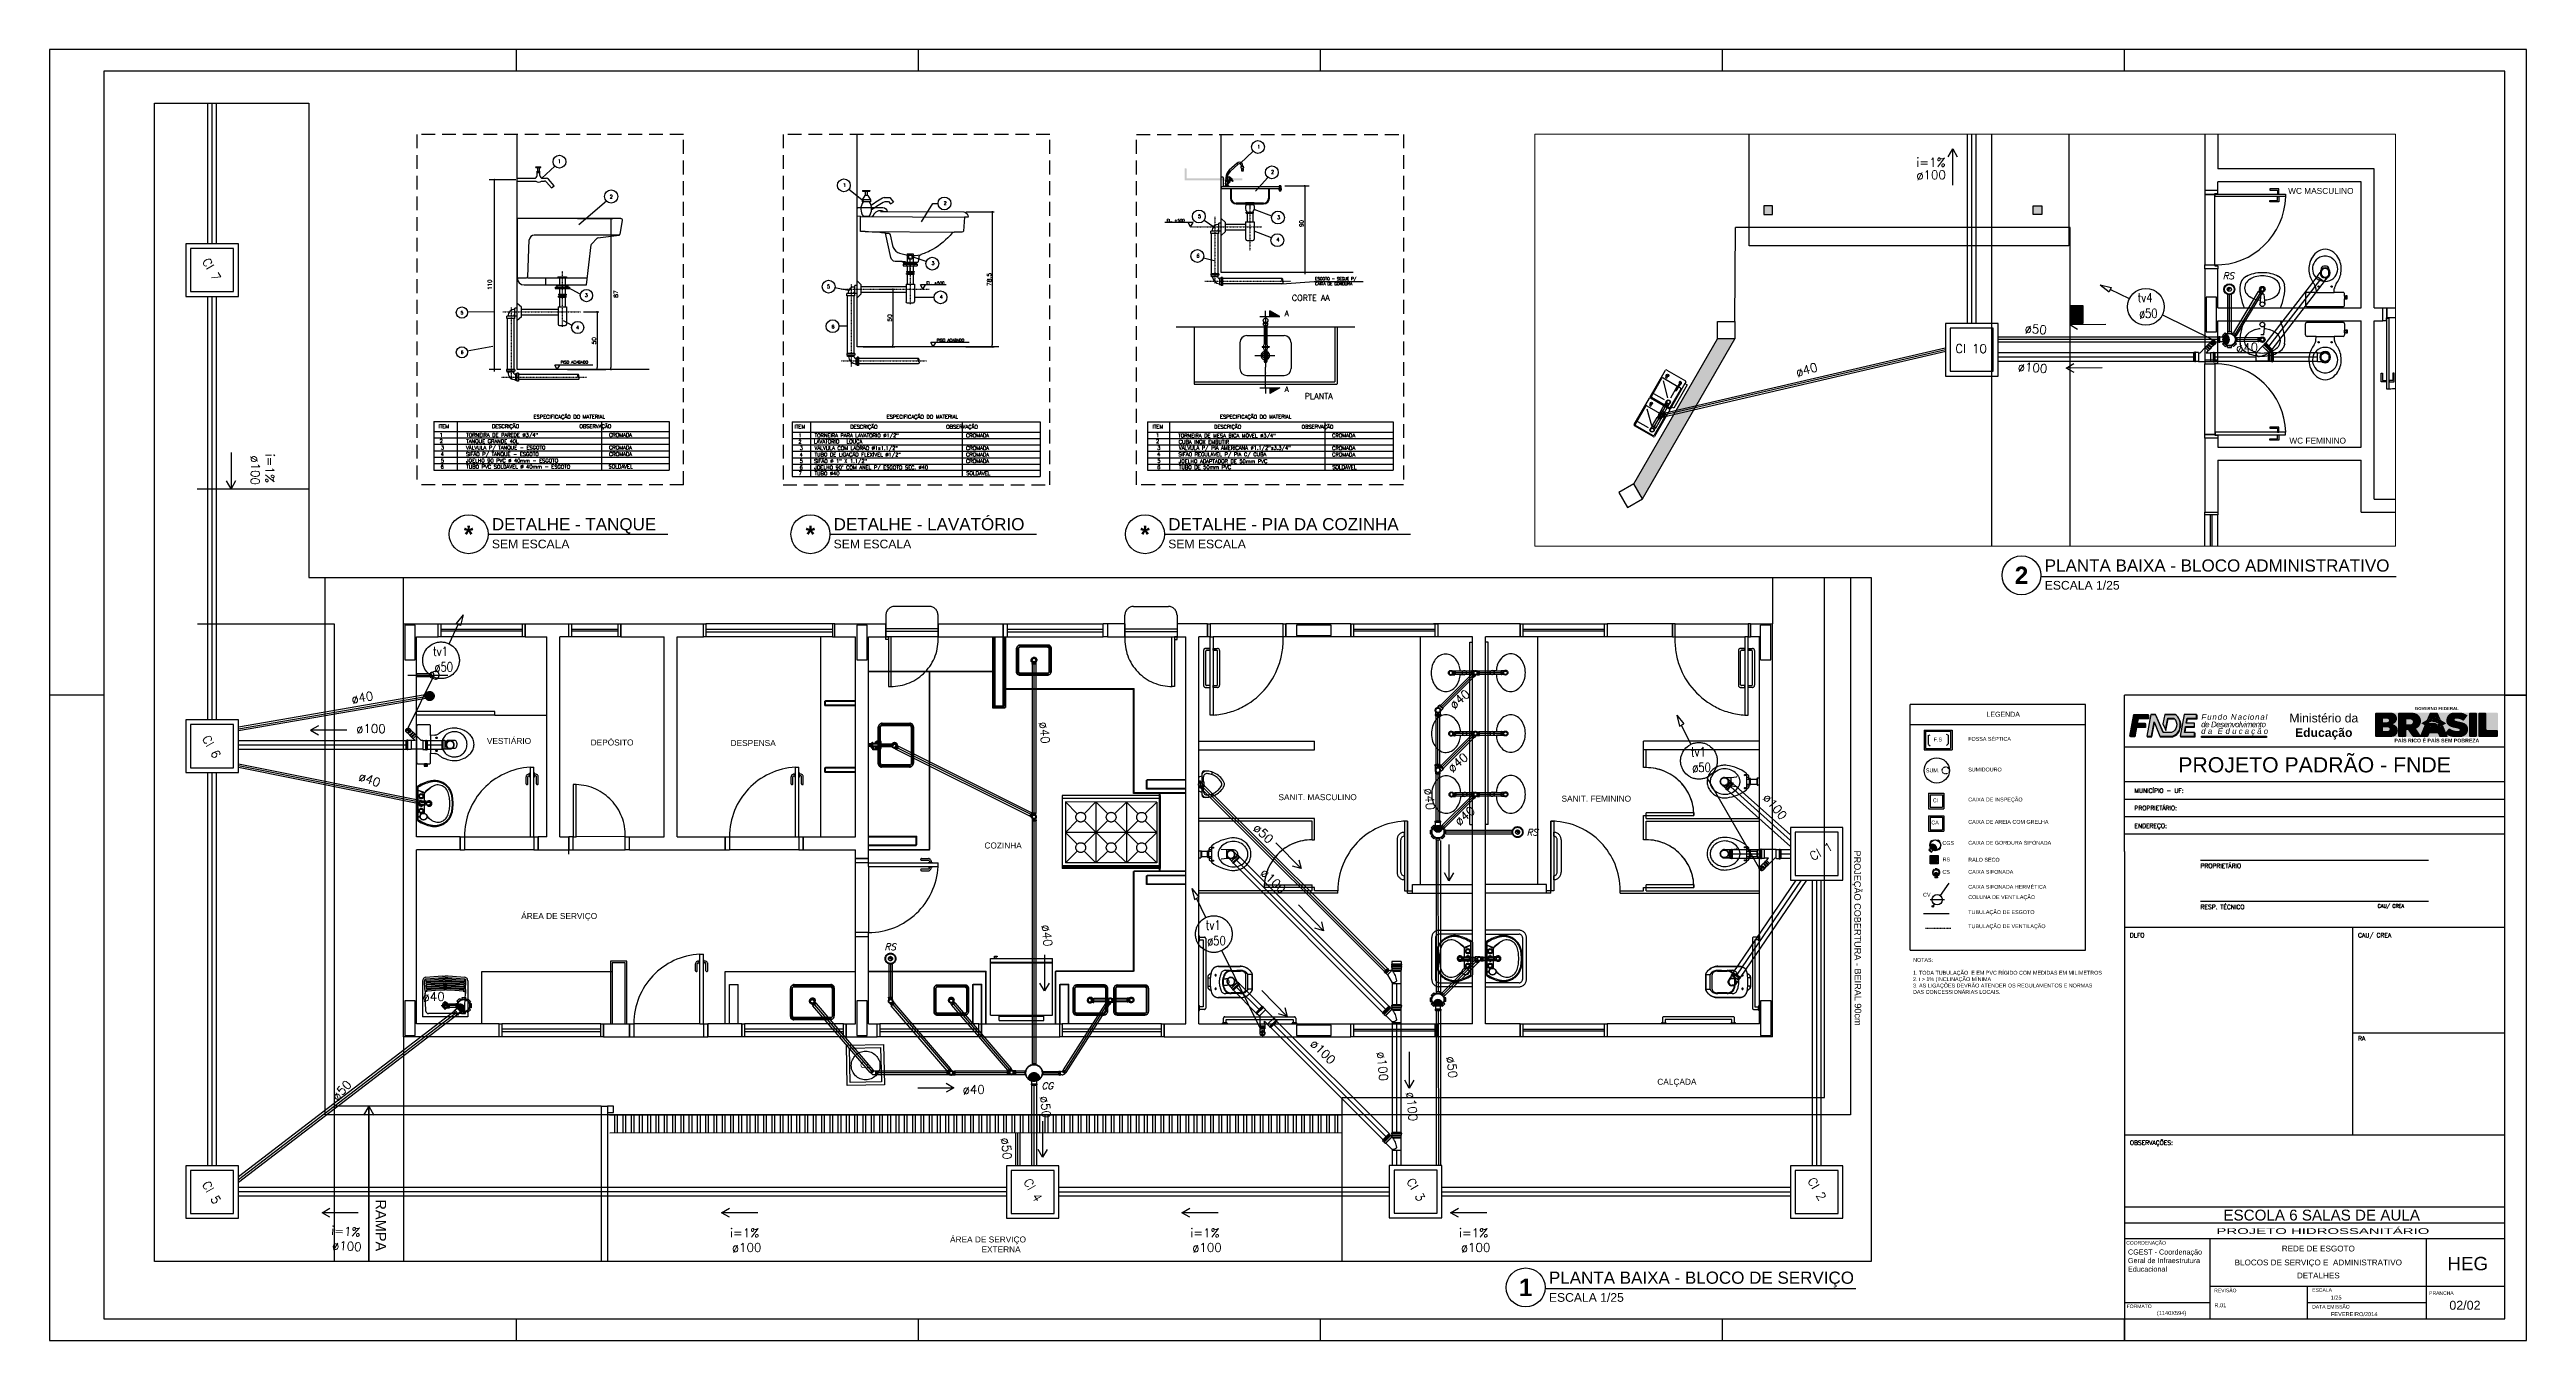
# Paper-space layout '6-HEG-AMD-GER0-02_R01' of a CAD drawing. Extents: x -134 to 1006, y -7 to 587.
# The model-space entities are those that its viewports show. They can reach past a viewport. Long polylines and large blocks are cut down to what shows.
import ezdxf
from ezdxf.enums import TextEntityAlignment as Align

# ---------------------------------------------------------------- set-up
doc = ezdxf.new("R2010")
doc.units = 0
doc.header["$LTSCALE"] = 0.005
doc.header["$PDMODE"] = 3
for name, pattern in [('DASHDOT', [25.4, 12.7, -6.35, 0, -6.35]), ('DOT', [0.25, 0, -0.25]), ('HIDDEN', [9.525, 6.35, -3.175])]:
    doc.linetypes.add(name, pattern=pattern)
doc.layers.get('0').update_dxf_attribs({"linetype": 'CONTINUOUS'})
doc.layers.get('DEFPOINTS').update_dxf_attribs({"linetype": 'CONTINUOUS'})
for name, color, linetype in [('01', 1, 'CONTINUOUS'), ('2', 2, 'CONTINUOUS'), ('A-ALV5', 3, 'CONTINUOUS'), ('A-CHAMADAS', 1, 'CONTINUOUS'), ('A-COTAS', 1, 'CONTINUOUS'), ('A-PARED', 5, 'CONTINUOUS'), ('A-PAREDE', 5, 'CONTINUOUS'), ('A-PISOS-NIVEL', 1, 'CONTINUOUS'), ('A-TEXTO', 3, 'CONTINUOUS'), ('AR-CORTE', 1, 'CONTINUOUS'), ('AR-HAT-SERVIÇO', 253, 'CONTINUOUS'), ('ARQ-ALV-CORTE', 5, 'CONTINUOUS'), ('ARQ-ALV-VISTA2', 2, 'CONTINUOUS'), ('ARQ-BNC-VISTA', 1, 'CONTINUOUS'), ('ARQ-ESQ-VISTA1', 2, 'CONTINUOUS'), ('ARQ-HTC', 9, 'CONTINUOUS'), ('ARQ-PIS-VISTA', 8, 'CONTINUOUS'), ('ARQ-TXT-1_075', 2, 'CONTINUOUS'), ('ARQ_CORTE1', 3, 'CONTINUOUS'), ('BL-CRM-03', 6, 'CONTINUOUS'), ('cor', 7, 'CONTINUOUS'), ('COTAS', 1, 'CONTINUOUS'), ('EIXOS', 1, 'CONTINUOUS'), ('ESG-GERAL', 7, 'CONTINUOUS'), ('ESGOTO', 3, 'CONTINUOUS'), ('Estr-Met-PILARES', 3, 'CONTINUOUS'), ('FOLHA', 2, 'CONTINUOUS'), ('G-NIV3', 4, 'CONTINUOUS'), ('H-ESGOTO', 3, 'CONTINUOUS'), ('H-SITUAÇÃO', 3, 'CONTINUOUS'), ('INST', 6, 'CONTINUOUS'), ('LEGENDA', 7, 'CONTINUOUS'), ('PAG', 1, 'CONTINUOUS'), ('PRA', 1, 'CONTINUOUS'), ('PROJ', 4, 'CONTINUOUS'), ('SAN', 3, 'CONTINUOUS'), ('SANFINAL', 2, 'CONTINUOUS'), ('SANHIDRO', 1, 'DASHDOT'), ('SANIT', 3, 'CONTINUOUS'), ('TEXTO', 3, 'CONTINUOUS'), ('TIGRECAD', 3, 'CONTINUOUS'), ('TINTERNO', 9, 'CONTINUOUS'), ('TUB-ESGOTO', 7, 'CONTINUOUS')]:
    doc.layers.add(name, color=color, linetype=linetype)
doc.styles.add('100CL', font='ROMANS.SHX', dxfattribs={"width": 1.2, "height": 12})
doc.styles.add('140CL', font='ROMANS.SHX', dxfattribs={"width": 1.3, "height": 14})
doc.styles.add('50', font='arial.ttf', dxfattribs={"height": 0.08})
doc.styles.add('80CL', font='ROMANS.SHX', dxfattribs={"width": 1.1, "height": 10})
doc.styles.add('A16', font='arial.ttf', dxfattribs={"height": 0.16})
doc.styles.add('A20', font='arial.ttf', dxfattribs={"height": 0.2})
doc.styles.add('A26', font='arial.ttf', dxfattribs={"height": 0.26})
doc.styles.add('A36', font='arial.ttf', dxfattribs={"height": 0.36})
doc.styles.add('A40', font='arial.ttf', dxfattribs={"width": 1.1, "height": 0.4})
doc.styles.add('A60', font='arial.ttf', dxfattribs={"height": 0.6})
doc.styles.add('ARCAD1', font='romans.shx')
doc.styles.add('CastleT', font='')
doc.styles.add('ESC-50-A20', font='arial.ttf', dxfattribs={"height": 0.1})
doc.styles.add('FNDE', font='arial.ttf', dxfattribs={"height": 4.5})
doc.styles.add('R80', font='SIMPLEX.SHX', dxfattribs={"height": 0.2})
doc.styles.add('RS10', font='ROMANS', dxfattribs={"height": 10})
doc.styles.add('SIMPLEX', font='SIMPLEX.SHX', dxfattribs={"width": 0.8})
doc.styles.get("Standard").update_dxf_attribs({"font": 'simplex.shx'})
doc.styles.add('T20', font='simplex.shx', dxfattribs={"height": 0.2})
doc.styles.add('TAG ESCALA', font='arial.ttf', dxfattribs={"height": 2.5})
doc.styles.add('TAG NUMERO', font='arialbd.ttf', dxfattribs={"height": 5})
doc.styles.add('TAG TITULO', font='arial.ttf', dxfattribs={"height": 3.5})
doc.styles.get('CastleT').set_extended_font_data('CastleT')

# ---------------------------------------------------------------- blocks, each defined once
blk = doc.blocks.new('*X11')
at = {"color": 0, "linetype": 'Continuous'}
for p, q in [((125, 126), (194, 126)), ((125, 124), (194, 124)), ((125, 122), (194, 122)), ((125, 120), (194, 120)), ((125, 118), (194, 118)), ((125, 116), (194, 116)), ((125, 114), (194, 114)), ((126, 131), (193, 131)), ((126, 129), (193, 129)), ((126, 128), (194, 128)), ((126, 112), (194, 112)), ((126, 111), (193, 111)), ((126, 109), (193, 109)), ((127, 135), (192, 135)), ((127, 133), (193, 133)), ((127, 107), (193, 107)), ((127, 105), (192, 105)), ((128, 139), (191, 139)), ((128, 137), (192, 137)), ((128, 103), (192, 103)), ((128, 101), (191, 101)), ((129, 141), (191, 141)), ((129, 99), (191, 99)), ((130, 142), (190, 142)), ((130, 98), (190, 98)), ((131, 144), (190, 144)), ((131, 96), (190, 96)), ((132, 146), (189, 146)), ((132, 94), (189, 94)), ((133, 148), (188, 148)), ((133, 92), (188, 92)), ((134, 150), (187, 150)), ((134, 90), (187, 90)), ((136, 152), (186, 152)), ((136, 88), (186, 88)), ((137, 154), (185, 154)), ((137, 86), (185, 86)), ((139, 156), (184, 156)), ((139, 84), (184, 84)), ((141, 158), (183, 158)), ((141, 82), (183, 82)), ((142, 159), (182, 159)), ((142, 81), (182, 81)), ((145, 161), (180, 161)), ((145, 79), (180, 79)), ((147, 163), (179, 163)), ((147, 77), (179, 77)), ((150, 165), (177, 165)), ((150, 75), (177, 75)), ((153, 167), (176, 167)), ((153, 73), (176, 73)), ((157, 169), (174, 169)), ((157, 71), (174, 71)), ((162, 171), (172, 171)), ((162, 69), (172, 69))]:
    blk.add_line(p, q, dxfattribs=at)
blk = doc.blocks.new('27150012')
at = {"layer": 'ESGOTO'}
for p, q in [((-90, 22), (-90, -22)), ((-90, 22), (-72, 22)), ((-48, 80), (-80, 48)), ((-80, 48), (-66, 35)), ((-48, 80), (-35, 66)), ((22, 90), (-22, 90)), ((-22, 90), (-22, 72)), ((22, 90), (22, 72)), ((48, 80), (35, 66)), ((80, 48), (48, 80)), ((80, 48), (66, 35)), ((70, 27), (111, 27)), ((111, 32), (111, -32)), ((111, 32), (124, 32)), ((124, 32), (124, -32)), ((124, 27), (129, 27)), ((129, 27), (129, -28)), ((-90, -22), (-72, -22)), ((-80, -48), (-66, -35)), ((-80, -48), (-48, -80)), ((-48, -80), (-35, -66)), ((-22, -90), (-22, -72)), ((-22, -90), (22, -90)), ((22, -90), (22, -72)), ((48, -80), (35, -66)), ((48, -80), (80, -48)), ((80, -48), (66, -35)), ((70, -28), (111, -28)), ((111, -32), (124, -32)), ((124, -28), (129, -28))]:
    blk.add_line(p, q, dxfattribs=at)
for radius in [75, 69]:
    blk.add_circle((0, 0), radius, dxfattribs=at)
at = {"layer": 'ESGOTO', "linetype": 'Continuous'}
blk.add_arc((53, 0), 53, 98.8356, 261.1644, dxfattribs=at)
blk.add_blockref('*X11', (-125, -120), dxfattribs=at)
blk = doc.blocks.new('*X13')
at = {"color": 0}
for p, q in [((184, 169), (309, 169)), ((184, 167), (309, 167)), ((184, 165), (309, 165)), ((185, 180), (309, 180)), ((185, 178), (309, 178)), ((185, 176), (309, 176)), ((185, 174), (309, 174)), ((185, 172), (309, 172)), ((185, 171), (309, 171)), ((185, 163), (309, 163)), ((185, 161), (309, 161)), ((185, 159), (309, 159)), ((185, 158), (309, 158)), ((185, 156), (309, 156)), ((185, 154), (309, 154)), ((186, 186), (308, 186)), ((186, 184), (308, 184)), ((186, 182), (309, 182)), ((186, 152), (308, 152)), ((186, 150), (308, 150)), ((187, 189), (307, 189)), ((187, 188), (308, 188)), ((187, 148), (308, 148)), ((187, 146), (308, 146)), ((187, 144), (307, 144)), ((188, 193), (307, 193)), ((188, 191), (307, 191)), ((188, 142), (307, 142)), ((189, 195), (306, 195)), ((189, 141), (307, 141)), ((189, 139), (306, 139)), ((190, 199), (305, 199)), ((190, 197), (306, 197)), ((190, 137), (306, 137)), ((191, 201), (305, 201)), ((191, 135), (305, 135)), ((191, 133), (305, 133)), ((192, 202), (304, 202)), ((192, 131), (304, 131)), ((193, 206), (303, 206)), ((193, 204), (304, 204)), ((193, 129), (304, 129)), ((194, 208), (303, 208)), ((194, 128), (303, 128)), ((195, 210), (302, 210)), ((195, 126), (302, 126)), ((196, 124), (302, 124)), ((197, 212), (301, 212)), ((197, 122), (301, 122)), ((198, 214), (300, 214)), ((198, 120), (300, 120)), ((199, 216), (300, 216)), ((199, 118), (299, 118)), ((200, 218), (299, 218)), ((201, 219), (298, 219)), ((201, 116), (299, 116)), ((202, 114), (298, 114)), ((203, 221), (297, 221)), ((203, 112), (297, 112)), ((204, 223), (296, 223)), ((205, 111), (296, 111)), ((206, 225), (295, 225)), ((207, 109), (295, 109)), ((208, 227), (294, 227)), ((208, 107), (294, 107)), ((209, 229), (293, 229)), ((210, 105), (293, 105)), ((211, 231), (292, 231)), ((212, 103), (292, 103)), ((213, 232), (291, 232)), ((214, 101), (291, 101)), ((215, 234), (290, 234)), ((216, 99), (289, 99)), ((218, 236), (289, 236)), ((219, 98), (288, 98)), ((220, 238), (287, 238)), ((221, 96), (287, 96)), ((223, 240), (286, 240)), ((224, 94), (286, 94)), ((225, 242), (285, 242)), ((227, 92), (284, 92)), ((228, 244), (283, 244)), ((230, 90), (283, 90)), ((232, 246), (282, 246)), ((234, 88), (281, 88)), ((236, 248), (280, 248)), ((238, 86), (280, 86)), ((240, 249), (279, 249)), ((242, 84), (278, 84)), ((245, 251), (277, 251)), ((248, 82), (276, 82)), ((252, 253), (275, 253)), ((256, 81), (275, 81)), ((262, 255), (274, 255))]:
    blk.add_line(p, q, dxfattribs=at)
blk = doc.blocks.new('27150225')
at = {"layer": 'ESGOTO'}
for p, q in [((-141, 27), (-141, -27)), ((-141, 27), (-128, 27)), ((27, 141), (-27, 141)), ((-27, 128), (-27, 141)), ((27, 128), (27, 141)), ((125, 40), (169, 40)), ((169, 44), (182, 44)), ((169, -44), (169, 44)), ((182, -44), (182, 44)), ((182, 40), (187, 40)), ((187, -40), (187, 40)), ((-141, -27), (-128, -27)), ((-27, -141), (-27, -128)), ((-27, -141), (27, -141)), ((27, -141), (27, -128)), ((125, -40), (169, -40)), ((169, -44), (182, -44)), ((182, -40), (187, -40))]:
    blk.add_line(p, q, dxfattribs=at)
for radius in [131, 125]:
    blk.add_circle((0, 0), radius, dxfattribs=at)
blk.add_arc((88, 0), 88.4, 90, 270, dxfattribs=at)
blk.add_blockref('*X13', (-184, -167), dxfattribs=at)
blk = doc.blocks.new('FNDE')
blk.add_hatch(color=30).paths.add_polyline_path([(32.9, 0), (32.9, -0.6), (62.8, -0.6), (62.8, 0)])
at = {"layer": 'BL-CRM-03'}
blk.add_hatch(color=170, dxfattribs=at).paths.add_polyline_path([(3.2, 5.9), (3.6, 8.3), (8.4, 8.3), (8.4, 10), (1.8, 10), (0, 0), (2.1, 0), (2.9, 4.2), (7, 4.2), (7, 5.9)])
h = blk.add_hatch(color=170, dxfattribs=at)
h.paths.add_polyline_path([(1.8, 10), (0, 0), (2.1, 0), (2.9, 4.2), (7, 4.2), (7, 5.9), (3.2, 5.9), (3.6, 8.3), (8.4, 8.3), (8.4, 10)], flags=17)
h.paths.add_polyline_path([(1.8, 10), (0, 0)], flags=0)
h.paths.add_polyline_path([(0, 0), (1.8, 10), (8.4, 10), (8.4, 8.3), (3.6, 8.3), (3.2, 5.9), (7, 5.9), (7, 4.2), (2.9, 4.2), (2.1, 0)], flags=17)
h = blk.add_hatch(color=170, dxfattribs=at)
h.paths.add_polyline_path([(1.8, 10), (0, 0), (2.1, 0), (2.9, 4.2), (7, 4.2), (7, 5.9), (3.2, 5.9), (3.6, 8.3), (8.4, 8.3), (8.4, 10)], flags=17)
h.paths.add_polyline_path([(1.8, 10), (0, 0)], flags=0)
h.paths.add_polyline_path([(0, 0), (1.8, 10), (8.4, 10), (8.4, 8.3), (3.6, 8.3), (3.2, 5.9), (7, 5.9), (7, 4.2), (2.9, 4.2), (2.1, 0)], flags=17)
h = blk.add_hatch(color=170, dxfattribs=at)
h.paths.add_polyline_path([(1.8, 10), (0, 0), (2.1, 0), (2.9, 4.2), (7, 4.2), (7, 5.9), (3.2, 5.9), (3.6, 8.3), (8.4, 8.3), (8.4, 10)], flags=17)
h.paths.add_polyline_path([(1.8, 10), (0, 0)], flags=0)
h.paths.add_polyline_path([(0, 0), (1.8, 10), (8.4, 10), (8.4, 8.3), (3.6, 8.3), (3.2, 5.9), (7, 5.9), (7, 4.2), (2.9, 4.2), (2.1, 0)], flags=17)
h = blk.add_hatch(color=170, dxfattribs=at)
h.paths.add_polyline_path([(1.8, 10), (0, 0), (2.1, 0), (2.9, 4.2), (7, 4.2), (7, 5.9), (3.2, 5.9), (3.6, 8.3), (8.4, 8.3), (8.4, 10)], flags=17)
h.paths.add_polyline_path([(1.8, 10), (0, 0)], flags=0)
h.paths.add_polyline_path([(0, 0), (1.8, 10), (8.4, 10), (8.4, 8.3), (3.6, 8.3), (3.2, 5.9), (7, 5.9), (7, 4.2), (2.9, 4.2), (2.1, 0)], flags=17)
h = blk.add_hatch(color=7, dxfattribs=at)
h.paths.add_polyline_path([(8.6, 8), (8.6, 9.7), (8.4, 9.7), (8.4, 8.3), (3.6, 8.3), (3.2, 5.9), (3.4, 5.9), (3.8, 8)])
h.paths.add_polyline_path([(2.9, 4.2), (2.1, 0), (0.2, 0), (0.2, -0.3), (2.3, -0.3), (3.1, 3.9), (7.2, 3.9), (7.2, 5.6), (7, 5.6), (7, 4.2)])
h = blk.add_hatch(color=170, dxfattribs=at)
h.paths.add_polyline_path([(11.8, 10), (9.6, 10), (7.8, 0), (9.9, 0), (11.1, 6.5), (11.3, 6.1), (11.3, 6.1), (13.8, 0), (19.5, 0, 0.279763), (23.1, 4, 0.314697), (20.8, 10), (16, 10), (15.2, 5.6), (16.4, 3), (17.4, 8.3), (20.2, 8.3, -0.285658), (21.4, 4.4, -0.266372), (19.2, 1.7), (15.3, 1.7)])
h.paths.add_polyline_path([(23.1, 0), (29.8, 0), (29.8, 1.7), (25.1, 1.7), (25.6, 4.4), (29.7, 4.4), (29.7, 5.9), (25.9, 5.9), (26.3, 8.3), (30.7, 8.3), (30.7, 10), (24.9, 10)])
h = blk.add_hatch(color=7, dxfattribs=at)
h.paths.add_polyline_path([(10.1, -0.3), (11.3, 6.1), (11.1, 6.5), (9.9, 0), (8, 0), (8, -0.3)])
h.paths.add_polyline_path([(19.7, -0.3, 0.279763), (23.2, 3.7, 0.192498), (22.7, 7.8, -0.174547), (23.1, 4, -0.279763), (19.5, 0), (13.8, 0), (14, -0.3)])
h.paths.add_polyline_path([(17.6, 8), (20.4, 8, -0.080504), (21.2, 7, 0.105578), (20.2, 8.3), (17.4, 8.3), (16.4, 3), (16.6, 2.6)])
h = blk.add_hatch(color=7, dxfattribs=at)
h.paths.add_polyline_path([(30.9, 8), (30.9, 9.7), (30.7, 9.7), (30.7, 8.3), (26.3, 8.3), (25.9, 5.9), (26.1, 5.9), (26.5, 8)])
h.paths.add_polyline_path([(29.8, 4.1), (29.8, 5.6), (29.7, 5.6), (29.7, 4.4), (25.6, 4.4), (25.1, 1.7), (25.4, 1.7), (25.8, 4.1)])
h.paths.add_polyline_path([(30, -0.3), (30, 1.3), (29.8, 1.3), (29.8, 0), (23.3, 0), (23.3, -0.3)])
at = {"color": 170}
for p, q in [((7, 5.9), (7, 4.2)), ((9.8, 10), (11.8, 10)), ((16, 10), (20.7, 10))]:
    blk.add_line(p, q, dxfattribs=at)
for points in [[(1.8, 10), (0, 0), (1.8, 10), (8.4, 10), (8.4, 8.3), (3.6, 8.3), (3.2, 5.9), (7, 5.9), (7, 4.2), (2.9, 4.2), (2.1, 0), (0, 0)], [(15.4, 1.7), (12, 9.7), (12, 9.7)]]:
    blk.add_lwpolyline(points, dxfattribs=at)
at = {"color": 7}
for points in [[(7, 5.6), (7.2, 5.6), (7.2, 3.9), (3.1, 3.9), (2.3, -0.3), (0.2, -0.3), (0.2, 0)], [(8.4, 9.7), (8.6, 9.7), (8.6, 8), (3.8, 8), (3.4, 5.9)], [(23.3, 0), (23.3, -0.3), (30, -0.3), (30, 1.3), (29.8, 1.3)], [(25.4, 1.7), (25.8, 4.1), (29.8, 4.1), (29.8, 5.6), (29.7, 5.6)], [(26.1, 5.9), (26.5, 8), (30.9, 8), (30.9, 9.7), (30.7, 9.7)]]:
    blk.add_lwpolyline(points, dxfattribs=at)
at = {"color": 170}
blk.add_lwpolyline([(23, 3.9, 0.319097), (20.8, 10), (16, 10), (15.2, 5.6), (16.4, 3), (17.4, 8.3), (20.2, 8.3, -0.285658), (21.4, 4.4, -0.266372), (19.2, 1.7), (15.3, 1.7), (11.8, 10), (9.6, 10), (7.8, 0), (9.9, 0), (11.1, 6.5), (13.8, 0), (19.5, 0, 0.284541), (23.1, 4.1)], format="xyb", dxfattribs=at)
at = {"color": 7}
for points in [[(8, 0), (8, -0.3), (10.1, -0.3), (11.3, 6.1), (14, -0.3), (19.7, -0.3, 0.284541), (23.2, 3.8)], [(16.4, 3), (16.6, 2.6), (17.6, 8), (20.4, 8, -0.080504), (21.2, 7)], [(23.2, 3.6, 0.196648), (22.7, 7.8, 0.196648)]]:
    blk.add_lwpolyline(points, format="xyb", dxfattribs=at)
at = {"color": 170}
blk.add_lwpolyline([(30.7, 10), (24.9, 10), (23.1, 0), (29.8, 0), (29.8, 1.7), (25.1, 1.7), (25.6, 4.4), (29.7, 4.4), (29.7, 5.9), (25.9, 5.9), (26.3, 8.3), (30.7, 8.3)], close=True, dxfattribs=at)
at = {"color": 30}
blk.add_lwpolyline([(32.9, 0), (62.8, 0), (62.8, -0.6), (32.9, -0.6)], close=True, dxfattribs=at)
at = {"color": 7, "char_height": 2.6, "width": 43.228, "attachment_point": 1, "style": 'FNDE'}
for s, insert in [('{\\fArial|b0|i1|c0|p34;\\T0.9;de Desenvolvimento}', (32.8, 6.7)), ('{\\fArial|b0|i1|c238|p34;\\T1.5;da Educaçăo\\T1.4; }', (32.8, 3.6)), ('{\\fArial|b0|i1|c238|p34;\\T1.2;Fundo Nacional\\fArial|b0|i0|c238|p34;\\T1; }', (32.9, 10.1))]:
    blk.add_mtext(s, dxfattribs=dict(at, insert=insert))
blk = doc.blocks.new('CARIMBO')
at = {"true_color": 0x124700}
blk.add_hatch(color=88, dxfattribs=at).paths.add_polyline_path([(751.27, 738.36), (751.27, 738.36), (750.84, 738.11), (750.42, 738.36), (750.42, 738.36), (750.84, 738.08)])
at = {"layer": 'cor'}
h = blk.add_hatch(color=88, dxfattribs=at)
h.set_gradient(color1=(18, 71, 0), color2=(43, 173, 0), rotation=45, tint=1)
h.paths.add_polyline_path([(748.96, 738.41, 0.866951), (748.88, 738.94), (748.2, 738.94, 0.414214), (748.14, 738.88), (748.14, 737.88, 0.414214), (748.2, 737.82), (748.89, 737.82, 0.912014)])
h.paths.add_polyline_path([(748.74, 738.1), (748.51, 738.1), (748.51, 738.26), (748.74, 738.26, -1)], flags=16)
h.paths.add_polyline_path([(748.71, 738.5), (748.51, 738.5), (748.51, 738.66), (748.71, 738.66, -1)], flags=16)
at = {"layer": 'cor', "true_color": 0xf7d426}
h = blk.add_hatch(color=40, dxfattribs=at)
h.paths.add_polyline_path([(753.26, 738.2, 0.414214), (753.32, 738.14), (753.74, 738.14, -0.414214), (753.8, 738.08), (753.8, 738.88, 0.414214), (753.74, 738.94), (753.21, 738.94, -0.414214), (753.26, 738.88)])
h.paths.add_polyline_path([(752.9, 738.88, -0.414214), (752.95, 738.94), (752.78, 738.94, -0.414214), (752.83, 738.88), (752.83, 737.88, -0.414214), (752.78, 737.82), (752.95, 737.82, -0.414214), (752.9, 737.88)])
h.paths.add_polyline_path([(750.03, 738.2), (750.23, 737.91), (750.42, 738.36), (750.27, 738.45), (750.52, 738.6), (750.65, 738.9, -0.301755), (750.7, 738.94), (749.8, 738.94, -0.047823), (749.97, 738.92, -0.713696)])
h.paths.add_polyline_path([(749.58, 738.4), (749.77, 738.4, 1), (749.77, 738.63), (749.58, 738.63)])
h.paths.add_polyline_path([(749.91, 737.82, -0.246669), (749.86, 737.85), (749.67, 738.12, 0.736091), (749.58, 738.1), (749.58, 737.88, -0.414214), (749.53, 737.82)])
h.paths.add_polyline_path([(748.74, 738.1, 1), (748.74, 738.26), (748.51, 738.26), (748.51, 738.1)])
h.paths.add_polyline_path([(748.51, 738.66), (748.51, 738.5), (748.71, 738.5, 1), (748.71, 738.66)])
h.paths.add_polyline_path([(750.69, 737.99, 0.301755), (750.64, 737.96), (750.6, 737.86, -0.301755), (750.55, 737.82), (751.14, 737.82, -0.301755), (751.09, 737.86), (751.05, 737.96, 0.301755), (751, 737.99)])
h.paths.add_polyline_path([(749.26, 738.94), (748.88, 738.94, -0.866951), (748.96, 738.41, -0.878048), (748.91, 737.82), (749.26, 737.82, -0.414214), (749.2, 737.88), (749.2, 738.88, -0.414214)])
at = {"layer": 'cor'}
h = blk.add_hatch(color=88, dxfattribs=at)
h.set_gradient(color1=(18, 71, 0), color2=(43, 173, 0), rotation=45, tint=1)
h.paths.add_polyline_path([(749.2, 737.88, 0.414214), (749.26, 737.82), (749.53, 737.82, 0.414214), (749.58, 737.88), (749.58, 738.1, -0.736091), (749.67, 738.12), (749.86, 737.85, 0.246669), (749.91, 737.82), (750.24, 737.82, -0.536387), (750.21, 737.86), (750.23, 737.91), (750.03, 738.2, 0.713696), (749.97, 738.92, 0.062724), (749.75, 738.94), (749.26, 738.94, 0.414214), (749.2, 738.88)])
h.paths.add_polyline_path([(749.58, 738.4), (749.58, 738.63), (749.77, 738.63, -1), (749.77, 738.4)], flags=16)
h = blk.add_hatch(color=88, dxfattribs=at)
h.set_gradient(color1=(18, 71, 0), color2=(43, 173, 0), rotation=45, tint=1)
h.paths.add_polyline_path([(750.64, 737.96, -0.301755), (750.69, 737.99), (751, 737.99, -0.301755), (751.05, 737.96), (751.09, 737.86, 0.301755), (751.14, 737.82), (751.45, 737.82, 0.536387), (751.48, 737.86), (751.27, 738.36), (750.84, 738.11), (750.42, 738.36), (750.21, 737.86, 0.536387), (750.24, 737.82), (750.55, 737.82, 0.301755), (750.6, 737.86)])
h.paths.add_polyline_path([(751.17, 738.6), (751.04, 738.9, 0.301755), (750.99, 738.94), (750.7, 738.94, 0.301755), (750.65, 738.9), (750.52, 738.6), (750.84, 738.79)])
h = blk.add_hatch(color=40, dxfattribs=at)
h.set_gradient(color1=(243, 175, 18), color2=(255, 127, 0), rotation=270, tint=1, name='HEMISPHERICAL')
h.paths.add_polyline_path([(751.42, 738.45), (750.84, 738.79), (750.27, 738.45), (750.84, 738.11)])
h.paths.add_polyline_path([(750.64, 738.45, -1), (751.05, 738.45, -1)], flags=16)
at = {"layer": 'cor', "true_color": 0xf4df43}
h = blk.add_hatch(color=53, dxfattribs=at)
edge = h.paths.add_edge_path()
edge.add_spline(control_points=[(751.6, 738.2), (751.62, 738.18), (751.69, 738.13), (751.83, 738.1), (751.96, 738.09), (752.04, 738.11), (752.05, 738.16), (752.01, 738.19), (751.93, 738.22), (751.78, 738.24), (751.6, 738.29), (751.44, 738.41), (751.42, 738.56), (751.43, 738.69), (751.49, 738.81), (751.58, 738.89), (751.64, 738.92), (751.72, 738.94)], knot_values=[0.065919, 0.065919, 0.065919, 0.065919, 0.132216, 0.300366, 0.426053, 0.481008, 0.522695, 0.580041, 0.634819, 0.765803, 0.969397, 1.125194, 1.241711, 1.336641, 1.472206, 1.56492, 1.65521, 1.65521, 1.65521, 1.65521], degree=3, periodic=0)
edge.add_line((751.72, 738.94), (750.99, 738.94))
edge.add_arc((750.99, 738.88), 0.0573, 22.8342, 90, ccw=False)
edge.add_line((751.04, 738.9), (751.17, 738.6))
edge.add_line((751.17, 738.6), (751.42, 738.45))
edge.add_line((751.42, 738.45), (751.27, 738.36))
edge.add_line((751.27, 738.36), (751.4, 738.04))
edge.add_line((751.4, 738.04), (751.52, 738.19))
edge.add_arc((751.56, 738.15), 0.0566, 53.721, 142.0364, ccw=False)
edge = h.paths.add_edge_path()
edge.add_arc((752.52, 738.88), 0.0573, 90, 180, ccw=False)
edge.add_line((752.52, 738.94), (752.11, 738.94))
edge.add_arc((751.99, 738.31), 0.642, 51.0519, 79.1443, ccw=False)
edge.add_line((752.4, 738.81), (752.25, 738.6))
edge.add_arc((752.2, 738.63), 0.0573, 236.5787, 324.3401, ccw=False)
edge.add_spline(control_points=[(752.17, 738.58), (752.13, 738.61), (752.04, 738.65), (751.91, 738.67), (751.79, 738.66), (751.8, 738.58), (751.92, 738.54), (752.12, 738.51), (752.37, 738.42), (752.45, 738.18), (752.38, 737.95), (752.25, 737.86), (752.12, 737.82)], knot_values=[0.044554, 0.044554, 0.044554, 0.044554, 0.150842, 0.328725, 0.389861, 0.448625, 0.477745, 0.709396, 0.965606, 1.159666, 1.316654, 1.549437, 1.549437, 1.549437, 1.549437], degree=3, periodic=0)
edge.add_line((752.12, 737.82), (752.52, 737.82))
edge.add_arc((752.52, 737.88), 0.0573, 180, 270, ccw=False)
edge.add_line((752.47, 737.88), (752.47, 738.88))
edge = h.paths.add_edge_path()
edge.add_spline(control_points=[(751.74, 737.82), (751.65, 737.83), (751.57, 737.86), (751.49, 737.9), (751.46, 737.92)], knot_values=[0.075756, 0.075756, 0.075756, 0.075756, 0.2593, 0.320309, 0.320309, 0.320309, 0.320309], degree=3, periodic=0)
edge.add_line((751.46, 737.92), (751.48, 737.86))
edge.add_arc((751.45, 737.85), 0.0286, -90, 22.8342, ccw=False)
edge.add_line((751.45, 737.82), (751.74, 737.82))
at = {"layer": 'cor'}
h = blk.add_hatch(color=88, dxfattribs=at)
h.set_gradient(color1=(18, 71, 0), color2=(43, 173, 0), rotation=45, tint=1)
edge = h.paths.add_edge_path()
edge.add_spline(control_points=[(752.12, 737.82), (752.25, 737.86), (752.38, 737.95), (752.45, 738.18), (752.37, 738.42), (752.12, 738.51), (751.92, 738.54), (751.8, 738.58), (751.79, 738.66), (751.91, 738.67), (752.04, 738.65), (752.13, 738.61), (752.17, 738.58)], knot_values=[0.044554, 0.044554, 0.044554, 0.044554, 0.277337, 0.434326, 0.628385, 0.884595, 1.116246, 1.145366, 1.20413, 1.265267, 1.443149, 1.549437, 1.549437, 1.549437, 1.549437], degree=3, periodic=0)
edge.add_arc((752.2, 738.63), 0.0573, 236.5787, 324.3401)
edge.add_line((752.25, 738.6), (752.4, 738.81))
edge.add_arc((751.99, 738.31), 0.642, 51.0519, 79.1443)
edge.add_line((752.11, 738.94), (751.72, 738.94))
edge.add_spline(control_points=[(751.72, 738.94), (751.64, 738.92), (751.58, 738.89), (751.49, 738.81), (751.43, 738.69), (751.42, 738.56), (751.44, 738.41), (751.6, 738.29), (751.78, 738.24), (751.93, 738.22), (752.01, 738.19), (752.05, 738.16), (752.04, 738.11), (751.96, 738.09), (751.83, 738.1), (751.69, 738.13), (751.62, 738.18), (751.6, 738.2)], knot_values=[0.065919, 0.065919, 0.065919, 0.065919, 0.15621, 0.248924, 0.384488, 0.479419, 0.595936, 0.751732, 0.955327, 1.08631, 1.141089, 1.198434, 1.240121, 1.295076, 1.420763, 1.588913, 1.65521, 1.65521, 1.65521, 1.65521], degree=3, periodic=0)
edge.add_arc((751.56, 738.15), 0.0566, 53.721, 142.0364)
edge.add_line((751.52, 738.19), (751.4, 738.04))
edge.add_line((751.4, 738.04), (751.46, 737.92))
edge.add_spline(control_points=[(751.46, 737.92), (751.49, 737.9), (751.57, 737.86), (751.65, 737.83), (751.74, 737.82)], knot_values=[0.075756, 0.075756, 0.075756, 0.075756, 0.136765, 0.320309, 0.320309, 0.320309, 0.320309], degree=3, periodic=0)
edge.add_line((751.74, 737.82), (752.12, 737.82))
h = blk.add_hatch(color=88, dxfattribs=at)
h.set_gradient(color1=(18, 71, 0), color2=(43, 173, 0), rotation=45, tint=1)
h.paths.add_polyline_path([(752.83, 738.88, 0.414214), (752.78, 738.94), (752.52, 738.94, 0.414214), (752.47, 738.88), (752.47, 737.88, 0.414214), (752.52, 737.82), (752.78, 737.82, 0.414214), (752.83, 737.88)])
h = blk.add_hatch(color=88, dxfattribs=at)
h.set_gradient(color1=(18, 71, 0), color2=(43, 173, 0), rotation=45, tint=1)
h.paths.add_polyline_path([(753.26, 738.88, 0.414214), (753.21, 738.94), (752.95, 738.94, 0.414214), (752.9, 738.88), (752.9, 737.88, 0.414214), (752.95, 737.82), (753.74, 737.82, 0.414214), (753.8, 737.88), (753.8, 738.08, 0.414214), (753.74, 738.14), (753.32, 738.14, -0.414214), (753.26, 738.2)])
h = blk.add_hatch(color=171, dxfattribs=at)
h.set_gradient(color1=(102, 140, 255), color2=(10, 65, 153), rotation=270, tint=1, name='HEMISPHERICAL')
h.paths.add_polyline_path([(750.65, 738.51, -0.20647), (751.04, 738.43, 0.021018), (751.05, 738.45, 0.855475)])
h.paths.add_polyline_path([(751.04, 738.4, 0.224005), (750.65, 738.47, 0.030255), (750.64, 738.45, 0.871589)])
at = {"layer": 'PRA', "color": 2}
for p, q in [((754.11, 739.75), (736.61, 739.75)), ((736.61, 732.55), (736.61, 739.75)), ((754.11, 737.35), (736.61, 737.35)), ((754.11, 737.35), (736.61, 737.35)), ((754.11, 737.35), (736.61, 737.35)), ((754.11, 737.35), (736.61, 737.35)), ((754.11, 737.35), (736.61, 737.35)), ((754.11, 737.35), (736.61, 737.35)), ((754.11, 737.35), (736.61, 737.35)), ((754.11, 737.35), (736.61, 737.35)), ((754.11, 737.35), (736.61, 737.35)), ((754.11, 737.35), (736.61, 737.35)), ((754.11, 737.35), (736.61, 737.35)), ((754.11, 735.75), (736.61, 735.75)), ((754.11, 734.95), (736.61, 734.95)), ((754.11, 734.15), (736.61, 734.15)), ((754.11, 733.35), (736.61, 733.35)), ((736.61, 732.55), (736.61, 711.05)), ((750.61, 732.14), (740.11, 732.14)), ((750.61, 730.25), (740.11, 730.25)), ((754.11, 729.05), (736.61, 729.05)), ((747.11, 729.05), (747.11, 719.49)), ((747.11, 724.2), (754.11, 724.2)), ((754.11, 719.49), (736.61, 719.49)), ((736.61, 715.47), (754.11, 715.47)), ((736.61, 714.75), (754.11, 714.75)), ((740.56, 711.05), (740.56, 714.75)), ((750.51, 711.05), (750.51, 714.75)), ((754.11, 712.53), (740.56, 712.53)), ((745.03, 711.05), (745.03, 712.53)), ((740.56, 711.79), (736.61, 711.79)), ((750.51, 711.79), (745.03, 711.79))]:
    blk.add_line(p, q, dxfattribs=at)
at = {"layer": 'PRA', "color": 4}
blk.add_lwpolyline([(736.61, 711.05), (754.11, 711.05), (754.11, 716.19), (736.61, 716.19)], close=True, dxfattribs=at)
at = {"layer": 'PRA', "color": 7, "xscale": 0.1000000000000227, "yscale": 0.1000000000000227, "zscale": 0.1000000000000227}
blk.add_blockref('FNDE', (736.86, 737.86), dxfattribs=at)
at = {"color": 7, "width": 5.5767, "attachment_point": 1, "style": '50'}
for s, insert, char_height in [('\\pi1.7847;{\\fArial|b1|i0|c0|p34;GOVERNO FEDERAL}', (748.19, 739.2), 0.1432), ('\\pi0.84331;{\\fArial|b1|i0|c0|p34;PAÍS RICO É PAÍS SEM POBREZA}', (748.19, 737.74), 0.1718)]:
    blk.add_mtext(s, dxfattribs=dict(at, insert=insert, char_height=char_height))
at = {"layer": 'PRA', "color": 4, "style": 'A36'}
blk.add_text('PROJETO PADRÃO - FNDE', height=0.7, dxfattribs=at).set_placement((745.36, 736.19), align=Align.CENTER)
at = {"layer": 'PRA', "color": 2, "style": 'R80'}
for s, p in [('MUNICÍPIO - UF:', (737.07, 735.35)), ('PROPRIETÁRIO:', (737.07, 734.55)), ('ENDEREÇO:', (737.07, 733.73))]:
    blk.add_text(s, height=0.2, dxfattribs=at).set_placement(p, align=Align.MIDDLE_LEFT)
for s, p in [('PROPRIETÁRIO', (740.11, 731.99)), ('RESP. TÉCNICO', (740.11, 730.1)), ('DLFO', (736.86, 728.8)), ('CAU/ CREA', (747.36, 728.8)), ('OBSERVAÇÕES:', (736.86, 719.25))]:
    blk.add_text(s, height=0.2, dxfattribs=at).set_placement(p, align=Align.TOP_LEFT)
at = {"layer": 'PRA', "color": 3}
blk.add_text('CAU/ CREA ', height=0.16, dxfattribs=at).set_placement((748.26, 729.96))
at = {"layer": 'PRA', "color": 2}
for s, height, style, p in [('RA', 0.2, 'R80', (747.36, 723.85)), ('COORDENAÇÃO', 0.1646, 'A16', (736.69, 714.46)), ('FORMATO', 0.165, 'A16', (736.71, 711.54)), ('REVISÃO', 0.165, 'A16', (740.74, 712.27)), ('ESCALA', 0.165, 'A16', (745.25, 712.29)), ('DATA EMISSÃO', 0.1646, 'A16', (745.25, 711.52)), ('PRANCHA', 0.165, 'A16', (750.63, 712.15))]:
    blk.add_text(s, height=height, dxfattribs=dict(at, style=style)).set_placement(p)
at = {"layer": 'PRA', "color": 2, "insert": (743.53, 738.89), "char_height": 0.4, "width": 4.4424, "attachment_point": 1, "style": 'FNDE'}
blk.add_mtext('\\pi0.66992;{\\fArial|b0|i0|c238|p34;Ministério} da{\\fArial|b0|i0|c238|p34; \\P\\pi0.93159;\\fArial|b1|i0|c238|p34;Educação}', dxfattribs=at)
at = {"layer": 'PRA', "color": 4, "insert": (740.97, 716.07), "char_height": 0.5, "width": 59.7103, "attachment_point": 1, "style": 'A36'}
blk.add_mtext(' ESCOLA 6 SALAS DE AULA', dxfattribs=at)
at = {"layer": 'PRA', "color": 3, "insert": (736.77, 714.24), "char_height": 0.2362, "width": 36.2642, "attachment_point": 1, "style": 'A20'}
blk.add_mtext('{\\fArial|b0|i0|c238|p34;CGEST - }C{\\fArial|b0|i0|c238|p34;oordenação }\\PG{\\fArial|b0|i0|c238|p34;eral de }I{\\fArial|b0|i0|c238|p34;nfraestrutura} \\PEducacional', dxfattribs=at)
at = {"layer": 'PRA', "color": 3, "style": 'A20'}
for tag, p, height in [('MUNICIPIO', (741.24, 735.25), 0.2), ('ENDEREÇO', (741.24, 733.74), 0.2), ('DESENHO', (738.03, 711.22), 0.185), ('R-01', (740.75, 711.9), 0.185), ('R-02', (740.75, 711.55), 0.185), ('R-03', (740.75, 711.21), 0.185), ('ESCALA', (746.11, 711.93), 0.185), ('DATA', (746.11, 711.17), 0.185)]:
    blk.add_attdef(tag, p, '', height=height, dxfattribs=at)
at = {"layer": 'PRA', "color": 4, "style": 'A26'}
for tag, p in [('DESCRIÇÃO-1', (745.54, 714.27)), ('DESCRIÇÃO-2', (745.54, 713.64)), ('DESCRIÇÃO-3', (745.54, 713.03))]:
    blk.add_attdef(tag, text='', height=0.267, dxfattribs=at).set_placement(p, align=Align.MIDDLE_CENTER)
at = {"layer": 'PRA', "color": 6}
for tag, height, style, p in [('ARQ', 0.617, 'A60', (752.41, 713.59)), ('00/00', 0.411, 'A40', (752.28, 711.67))]:
    blk.add_attdef(tag, text='', height=height, dxfattribs=dict(at, style=style)).set_placement(p, align=Align.MIDDLE_CENTER)
blk = doc.blocks.new('TituloDesenho')
at = {"color": 251}
blk.add_circle((0, 0), 0.5, dxfattribs=at)
at = {"style": 'CastleT'}
blk.add_attdef('N', text='', height=0.425, dxfattribs=at).set_placement((0, 0), align=Align.MIDDLE_CENTER)
for tag, p in [('TÍTULO', (0.596, 0.097)), ('ESCALA', (0.596, -0.365))]:
    blk.add_attdef(tag, p, '', height=0.3, dxfattribs=at)
blk = doc.blocks.new('DOT')
at = {"layer": 'COTAS', "color": 0, "linetype": 'ByBlock'}
blk.add_line((-0.5, 0), (-1, 0), dxfattribs=at)
at = {"layer": 'COTAS', "color": 0, "linetype": 'ByBlock', "const_width": 0.5}
blk.add_lwpolyline([(-0.25, 0, 1), (0.25, 0, 1)], format="xyb", close=True, dxfattribs=at)
blk = doc.blocks.new('L-35-L')
at = {"layer": 'SAN'}
blk.add_lwpolyline([(0.0135, 0.7999), (0, 0.8), (0, 0.8305, -0.436697), (0.004, 0.8345), (0.1025, 0.8345, -0.355295), (0.121, 0.8189), (0.4241, 0.8175, -0.043737), (0.4248, 0.8174, -0.367325), (0.442, 0.797), (0.4275, 0.7971), (0.423, 0.7415, -0.393284), (0.4165, 0.737), (0.386, 0.7375, 0.118378), (0.3785, 0.734, -0.093084), (0.3, 0.668, -0.058513), (0.2549, 0.6483), (0.2536, 0.6478, 0.029542), (0.2529, 0.6474, 0.20142), (0.2449, 0.6363), (0.2425, 0.619, -0.38296), (0.24, 0.617), (0.1825, 0.6175, -0.283147), (0.1805, 0.6185, 0.213797), (0.178, 0.6205), (0.1515, 0.6205, -0.370517), (0.1345, 0.636), (0.1135, 0.7335, -0.00028), (0.0913, 0.7354, 0.004848), (0.09, 0.7355), (0.06, 0.7375), (0.0314, 0.7394), (0.0135, 0.7395), (0.0135, 0.8)], format="xyb", dxfattribs=at)
at = {"layer": 'SANFINAL'}
for points in [[(0.0135, 0.7999), (0.4275, 0.7971)], [(0.093, 0.819), (0.121, 0.8189)], [(0.1029, 0.8202), (0.1031, 0.8201)], [(0.0314, 0.7394), (0.386, 0.7375)], [(0.178, 0.6205), (0.1925, 0.6205)]]:
    blk.add_lwpolyline(points, dxfattribs=at)
for points in [[(0.1029, 0.8202, 0.404964), (0.0635, 0.8025, -0.308602), (0.0585, 0.7997)], [(0.1135, 0.7335, 0.000425), (0.1166, 0.7332, 0.000149), (0.1255, 0.7325, -0.320119), (0.1315, 0.727), (0.1405, 0.6845, 0.180463), (0.1618, 0.6563, 0.042422), (0.1689, 0.6532, 0.123414), (0.2515, 0.647)]]:
    blk.add_lwpolyline(points, format="xyb", dxfattribs=at)
blk.add_arc((0.1077, 0.8288), 0.00981, 241.72895, 265.71466, dxfattribs=at)
at = {"layer": 'SANHIDRO'}
blk.add_line((0.2115, 0.5815), (0.2115, 0.6355), dxfattribs=at)
at = {"flags": 3}
blk.add_attdef('CODIGO', text='', height=0.024, dxfattribs=at).set_placement((0, 0), align=Align.MIDDLE)
blk = doc.blocks.new('A$C5F482C43')
at = {"layer": '01', "ltscale": 10}
for p, q in [((0.084, 0.002), (0, 0.002)), ((0, 0.002), (0, 0)), ((0.084, 0), (0, 0)), ((0.018, 0.018), (0.004, 0.01)), ((0.08, 0.01), (0.004, 0.01)), ((0.066, 0.018), (0.018, 0.018)), ((0.019, 0.045), (0.024, 0.045)), ((0.019, 0.045), (0.019, 0.018)), ((0.019, 0.018), (0.044, 0.018)), ((0.019, 0.018), (0.019, 0.018)), ((0.025, 0.133), (0.02, 0.113)), ((0.02, 0.11), (0.02, 0.088)), ((0.02, 0.109), (0.02, 0.109)), ((0.02, 0.109), (0.02, 0.088)), ((0.02, 0.109), (0.02, 0.088)), ((0.024, 0.088), (0.02, 0.088)), ((0.02, 0.088), (0.02, 0.088)), ((0.02, 0.088), (0.02, 0.088)), ((0.021, 0.088), (0.021, 0.087)), ((0.04, 0.087), (0.021, 0.087)), ((0.022, 0.087), (0.022, 0.086)), ((0.04, 0.086), (0.022, 0.086)), ((0.024, 0.11), (0.024, 0.088)), ((0.035, 0.088), (0.024, 0.088)), ((0.04, 0.133), (0.025, 0.133)), ((0.026, 0.156), (0.04, 0.156)), ((0.026, 0.156), (0.026, 0.133)), ((0.035, 0.11), (0.035, 0.088)), ((0.044, 0.088), (0.035, 0.088)), ((0.04, 0.156), (0.053, 0.156)), ((0.054, 0.133), (0.04, 0.133)), ((0.058, 0.087), (0.04, 0.087)), ((0.057, 0.086), (0.04, 0.086)), ((0.044, 0.11), (0.044, 0.088)), ((0.055, 0.088), (0.044, 0.088)), ((0.053, 0.133), (0.053, 0.156)), ((0.059, 0.113), (0.054, 0.133)), ((0.055, 0.11), (0.055, 0.088)), ((0.059, 0.088), (0.055, 0.088)), ((0.057, 0.086), (0.057, 0.087)), ((0.057, 0.045), (0.066, 0.045)), ((0.058, 0.087), (0.058, 0.088)), ((0.06, 0.114), (0.059, 0.114)), ((0.059, 0.114), (0.06, 0.114)), ((0.059, 0.114), (0.059, 0.114)), ((0.063, 0.111), (0.059, 0.107)), ((0.059, 0.109), (0.062, 0.111)), ((0.059, 0.11), (0.059, 0.11)), ((0.059, 0.088), (0.059, 0.11)), ((0.064, 0.097), (0.059, 0.101)), ((0.083, 0.078), (0.059, 0.101)), ((0.085, 0.073), (0.059, 0.099)), ((0.062, 0.111), (0.063, 0.111)), ((0.064, 0.097), (0.07, 0.103)), ((0.065, 0.095), (0.064, 0.097)), ((0.065, 0.06), (0.064, 0.061)), ((0.092, 0.087), (0.065, 0.114)), ((0.066, 0.113), (0.065, 0.114)), ((0.072, 0.102), (0.065, 0.095)), ((0.074, 0.086), (0.065, 0.095)), ((0.069, 0.056), (0.065, 0.06)), ((0.091, 0.088), (0.066, 0.113)), ((0.066, 0.018), (0.066, 0.045)), ((0.08, 0.01), (0.066, 0.018)), ((0.069, 0.161), (0.074, 0.166)), ((0.075, 0.164), (0.069, 0.159)), ((0.069, 0.159), (0.09, 0.138)), ((0.07, 0.055), (0.069, 0.056)), ((0.078, 0.122), (0.07, 0.113)), ((0.091, 0.091), (0.07, 0.113)), ((0.072, 0.102), (0.07, 0.103)), ((0.07, 0.055), (0.085, 0.073)), ((0.072, 0.103), (0.072, 0.102)), ((0.074, 0.166), (0.079, 0.17)), ((0.074, 0.086), (0.081, 0.093)), ((0.075, 0.085), (0.074, 0.086)), ((0.081, 0.17), (0.075, 0.164)), ((0.082, 0.092), (0.075, 0.085)), ((0.083, 0.078), (0.075, 0.085)), ((0.1, 0.1), (0.078, 0.122)), ((0.213, 0.398), (0.081, 0.279)), ((0.081, 0.279), (0.09, 0.269)), ((0.101, 0.15), (0.081, 0.17)), ((0.081, 0.093), (0.082, 0.093)), ((0.082, 0.092), (0.081, 0.093)), ((0.1, 0.103), (0.082, 0.122)), ((0.082, 0.077), (0.083, 0.078)), ((0.083, 0.078), (0.089, 0.085)), ((0.09, 0.084), (0.083, 0.077)), ((0.083, 0.078), (0.086, 0.074)), ((0.083, 0.077), (0.083, 0.078)), ((0.086, 0.074), (0.083, 0.077)), ((0.084, 0), (0.084, 0.002)), ((0.094, 0.129), (0.086, 0.121)), ((0.099, 0.108), (0.086, 0.121)), ((0.086, 0.074), (0.093, 0.081)), ((0.086, 0.074), (0.093, 0.081)), ((0.086, 0.074), (0.086, 0.074)), ((0.089, 0.085), (0.09, 0.084)), ((0.09, 0.269), (0.099, 0.259)), ((0.09, 0.136), (0.09, 0.137)), ((0.1, 0.127), (0.09, 0.136)), ((0.111, 0.112), (0.09, 0.132)), ((0.09, 0.132), (0.094, 0.129)), ((0.091, 0.091), (0.1, 0.1)), ((0.092, 0.087), (0.091, 0.088)), ((0.093, 0.081), (0.093, 0.081)), ((0.107, 0.115), (0.094, 0.129)), ((0.099, 0.259), (0.231, 0.378)), ((0.099, 0.108), (0.107, 0.115)), ((0.105, 0.122), (0.1, 0.127)), ((0.104, 0.15), (0.103, 0.15)), ((0.106, 0.151), (0.104, 0.151)), ((0.106, 0.151), (0.104, 0.151)), ((0.129, 0.125), (0.104, 0.15)), ((0.115, 0.112), (0.105, 0.122)), ((0.106, 0.151), (0.106, 0.151)), ((0.129, 0.128), (0.106, 0.15)), ((0.107, 0.115), (0.111, 0.112)), ((0.112, 0.146), (0.111, 0.146)), ((0.125, 0.134), (0.112, 0.146)), ((0.115, 0.112), (0.115, 0.112)), ((0.117, 0.111), (0.137, 0.091)), ((0.124, 0.132), (0.125, 0.134)), ((0.128, 0.125), (0.129, 0.125)), ((0.128, 0.125), (0.128, 0.125)), ((0.149, 0.102), (0.128, 0.123)), ((0.137, 0.091), (0.143, 0.097)), ((0.144, 0.096), (0.139, 0.091)), ((0.143, 0.097), (0.149, 0.102)), ((0.149, 0.1), (0.144, 0.096)), ((0.222, 0.388), (0.213, 0.398)), ((0.231, 0.378), (0.222, 0.388)), ((0.316, 0.345), (0.281, 0.342)), ((0.283, 0.313), (0.281, 0.342)), ((0.283, 0.313), (0.318, 0.316)), ((0.284, 0.357), (0.297, 0.358)), ((0.284, 0.357), (0.285, 0.346)), ((0.285, 0.346), (0.311, 0.348)), ((0.286, 0.312), (0.285, 0.312)), ((0.285, 0.312), (0.285, 0.312)), ((0.285, 0.298), (0.32, 0.301)), ((0.285, 0.298), (0.287, 0.27)), ((0.285, 0.298), (0.286, 0.298)), ((0.319, 0.302), (0.286, 0.299)), ((0.286, 0.298), (0.319, 0.301)), ((0.287, 0.3), (0.286, 0.299)), ((0.286, 0.298), (0.286, 0.299)), ((0.295, 0.308), (0.287, 0.3)), ((0.287, 0.3), (0.317, 0.303)), ((0.317, 0.303), (0.287, 0.3)), ((0.287, 0.3), (0.287, 0.3)), ((0.322, 0.273), (0.287, 0.27)), ((0.289, 0.269), (0.289, 0.269)), ((0.289, 0.269), (0.289, 0.269)), ((0.308, 0.311), (0.294, 0.31)), ((0.294, 0.31), (0.295, 0.308)), ((0.295, 0.308), (0.308, 0.309)), ((0.297, 0.358), (0.31, 0.359)), ((0.308, 0.309), (0.308, 0.311)), ((0.317, 0.303), (0.308, 0.309)), ((0.311, 0.348), (0.31, 0.359)), ((0.316, 0.345), (0.318, 0.316)), ((0.317, 0.315), (0.316, 0.315)), ((0.317, 0.315), (0.317, 0.315)), ((0.319, 0.302), (0.317, 0.303)), ((0.317, 0.303), (0.317, 0.303)), ((0.319, 0.302), (0.319, 0.301)), ((0.319, 0.301), (0.32, 0.301)), ((0.322, 0.273), (0.32, 0.301)), ((0.32, 0.271), (0.32, 0.271)), ((0.321, 0.271), (0.32, 0.271))]:
    blk.add_line(p, q, dxfattribs=at)
for points in [[(0.022, 0.065, 0), (0.022, 0.064, 0), (0.021, 0.061, 0), (0.02, 0.057, 0), (0.019, 0.053, 0), (0.019, 0.049, 0), (0.019, 0.045, 0)], [(0.02, 0.113, 0), (0.02, 0.113, 0), (0.02, 0.113, 0), (0.02, 0.113, 0), (0.02, 0.113, 0), (0.02, 0.113, 0), (0.02, 0.112, 0), (0.02, 0.112, 0), (0.02, 0.112, 0), (0.02, 0.112, 0), (0.02, 0.111, 0), (0.02, 0.111, 0), (0.02, 0.11, 0), (0.02, 0.109, 0)], [(0.02, 0.11, 0), (0.02, 0.111, 0), (0.02, 0.111, 0), (0.02, 0.112, 0), (0.02, 0.112, 0), (0.02, 0.112, 0), (0.02, 0.113, 0), (0.02, 0.113, 0), (0.02, 0.113, 0), (0.02, 0.113, 0), (0.02, 0.113, 0), (0.02, 0.113, 0), (0.02, 0.113, 0)], [(0.024, 0.11, 0), (0.024, 0.11, 0), (0.023, 0.109, 0), (0.023, 0.109, 0), (0.023, 0.108, 0), (0.022, 0.108, 0), (0.022, 0.108, 0), (0.022, 0.108, 0), (0.022, 0.108, 0), (0.021, 0.108, 0), (0.021, 0.108, 0), (0.021, 0.107, 0), (0.021, 0.107, 0), (0.021, 0.108, 0), (0.021, 0.108, 0), (0.02, 0.108, 0), (0.02, 0.108, 0), (0.02, 0.108, 0), (0.02, 0.108, 0), (0.02, 0.108, 0), (0.02, 0.109, 0), (0.02, 0.109, 0), (0.02, 0.109, 0), (0.02, 0.11, 0)], [(0.024, 0.045, 0), (0.024, 0.045, 0), (0.023, 0.047, 0), (0.022, 0.05, 0), (0.022, 0.052, 0), (0.021, 0.055, 0), (0.021, 0.058, 0), (0.021, 0.06, 0), (0.022, 0.062, 0), (0.022, 0.064, 0)], [(0.022, 0.086, 0), (0.022, 0.084, 0), (0.022, 0.082, 0), (0.022, 0.081, 0), (0.022, 0.079, 0), (0.022, 0.077, 0), (0.022, 0.076, 0), (0.022, 0.074, 0), (0.022, 0.072, 0), (0.022, 0.071, 0), (0.022, 0.07, 0), (0.022, 0.069, 0), (0.022, 0.068, 0), (0.022, 0.067, 0), (0.022, 0.066, 0), (0.022, 0.065, 0), (0.022, 0.064, 0), (0.022, 0.064, 0), (0.022, 0.063, 0), (0.022, 0.063, 0), (0.022, 0.062, 0), (0.022, 0.062, 0), (0.022, 0.062, 0), (0.022, 0.062, 0), (0.022, 0.062, 0)], [(0.04, 0.044, 0), (0.037, 0.045, 0), (0.034, 0.045, 0), (0.031, 0.047, 0), (0.028, 0.048, 0), (0.026, 0.05, 0), (0.025, 0.053, 0), (0.023, 0.055, 0), (0.023, 0.058, 0), (0.022, 0.061, 0), (0.022, 0.062, 0)], [(0.035, 0.11, 0), (0.035, 0.111, 0), (0.034, 0.112, 0), (0.033, 0.112, 0), (0.033, 0.113, 0), (0.033, 0.113, 0), (0.032, 0.113, 0), (0.032, 0.113, 0), (0.031, 0.113, 0), (0.031, 0.114, 0), (0.03, 0.114, 0), (0.03, 0.114, 0), (0.029, 0.114, 0), (0.029, 0.114, 0), (0.029, 0.113, 0), (0.028, 0.113, 0), (0.028, 0.113, 0), (0.027, 0.113, 0), (0.027, 0.112, 0), (0.026, 0.112, 0), (0.026, 0.112, 0), (0.025, 0.111, 0), (0.024, 0.11, 0)], [(0.025, 0.053, 0), (0.025, 0.053, 0), (0.025, 0.052, 0), (0.025, 0.052, 0), (0.025, 0.051, 0), (0.025, 0.05, 0), (0.025, 0.05, 0), (0.025, 0.049, 0), (0.025, 0.048, 0), (0.025, 0.047, 0), (0.024, 0.047, 0), (0.024, 0.046, 0), (0.024, 0.045, 0)], [(0.057, 0.045, 0), (0.057, 0.044, 0), (0.056, 0.042, 0), (0.055, 0.04, 0), (0.054, 0.038, 0), (0.053, 0.037, 0), (0.052, 0.036, 0), (0.051, 0.034, 0), (0.05, 0.033, 0), (0.049, 0.032, 0), (0.048, 0.032, 0), (0.047, 0.031, 0), (0.046, 0.031, 0), (0.045, 0.03, 0), (0.045, 0.03, 0), (0.044, 0.03, 0), (0.043, 0.03, 0), (0.042, 0.029, 0), (0.042, 0.029, 0), (0.041, 0.029, 0), (0.04, 0.029, 0), (0.04, 0.029, 0), (0.039, 0.029, 0), (0.039, 0.029, 0), (0.038, 0.03, 0), (0.037, 0.03, 0), (0.036, 0.03, 0), (0.035, 0.03, 0), (0.034, 0.031, 0), (0.033, 0.031, 0), (0.033, 0.032, 0), (0.032, 0.033, 0), (0.031, 0.034, 0), (0.03, 0.034, 0), (0.029, 0.036, 0), (0.027, 0.037, 0), (0.026, 0.039, 0), (0.025, 0.041, 0), (0.024, 0.043, 0), (0.024, 0.045, 0), (0.024, 0.045, 0)], [(0.024, 0.045, 0), (0.024, 0.045, 0), (0.024, 0.045, 0), (0.024, 0.045, 0), (0.024, 0.045, 0), (0.024, 0.045, 0), (0.024, 0.045, 0), (0.024, 0.045, 0), (0.024, 0.045, 0), (0.024, 0.045, 0), (0.024, 0.045, 0), (0.024, 0.045, 0)], [(0.04, 0.108, 0), (0.039, 0.108, 0), (0.039, 0.108, 0), (0.039, 0.108, 0), (0.038, 0.108, 0), (0.038, 0.108, 0), (0.038, 0.108, 0), (0.038, 0.108, 0), (0.037, 0.109, 0), (0.037, 0.109, 0), (0.036, 0.109, 0), (0.036, 0.109, 0), (0.036, 0.11, 0), (0.036, 0.11, 0), (0.035, 0.11, 0)], [(0.044, 0.11, 0), (0.044, 0.11, 0), (0.043, 0.109, 0), (0.043, 0.109, 0), (0.042, 0.109, 0), (0.042, 0.108, 0), (0.042, 0.108, 0), (0.041, 0.108, 0), (0.041, 0.108, 0), (0.041, 0.108, 0), (0.04, 0.108, 0), (0.04, 0.108, 0), (0.04, 0.108, 0)], [(0.057, 0.062, 0), (0.057, 0.059, 0), (0.056, 0.056, 0), (0.055, 0.053, 0), (0.053, 0.051, 0), (0.051, 0.049, 0), (0.049, 0.047, 0), (0.046, 0.046, 0), (0.043, 0.045, 0), (0.04, 0.044, 0), (0.04, 0.044, 0)], [(0.055, 0.11, 0), (0.054, 0.111, 0), (0.054, 0.111, 0), (0.053, 0.112, 0), (0.053, 0.112, 0), (0.052, 0.113, 0), (0.052, 0.113, 0), (0.051, 0.113, 0), (0.051, 0.113, 0), (0.051, 0.114, 0), (0.05, 0.114, 0), (0.05, 0.114, 0), (0.049, 0.114, 0), (0.049, 0.114, 0), (0.048, 0.113, 0), (0.048, 0.113, 0), (0.048, 0.113, 0), (0.047, 0.113, 0), (0.047, 0.113, 0), (0.046, 0.112, 0), (0.045, 0.112, 0), (0.045, 0.111, 0), (0.044, 0.11, 0)], [(0.057, 0.045, 0), (0.057, 0.046, 0), (0.056, 0.046, 0), (0.056, 0.047, 0), (0.055, 0.048, 0), (0.055, 0.049, 0), (0.054, 0.049, 0), (0.054, 0.05, 0), (0.054, 0.051, 0), (0.054, 0.051, 0), (0.054, 0.052, 0), (0.054, 0.052, 0), (0.054, 0.052, 0), (0.054, 0.053, 0)], [(0.059, 0.11, 0), (0.059, 0.109, 0), (0.059, 0.109, 0), (0.059, 0.108, 0), (0.059, 0.108, 0), (0.059, 0.108, 0), (0.059, 0.108, 0), (0.059, 0.108, 0), (0.059, 0.108, 0), (0.059, 0.108, 0), (0.059, 0.107, 0), (0.058, 0.107, 0), (0.058, 0.107, 0), (0.058, 0.108, 0), (0.058, 0.108, 0), (0.058, 0.108, 0), (0.058, 0.108, 0), (0.057, 0.108, 0), (0.057, 0.108, 0), (0.057, 0.108, 0), (0.056, 0.109, 0), (0.056, 0.109, 0), (0.055, 0.11, 0), (0.055, 0.11, 0)], [(0.064, 0.061, 0), (0.063, 0.061, 0), (0.062, 0.061, 0), (0.061, 0.06, 0), (0.06, 0.06, 0), (0.059, 0.06, 0), (0.059, 0.06, 0), (0.058, 0.06, 0), (0.057, 0.059, 0), (0.057, 0.059, 0), (0.057, 0.058, 0), (0.057, 0.058, 0), (0.056, 0.058, 0), (0.056, 0.058, 0)], [(0.057, 0.062, 0), (0.057, 0.062, 0), (0.057, 0.062, 0), (0.057, 0.062, 0), (0.057, 0.062, 0), (0.057, 0.063, 0), (0.057, 0.063, 0), (0.057, 0.064, 0), (0.057, 0.064, 0), (0.057, 0.065, 0), (0.057, 0.066, 0), (0.057, 0.067, 0), (0.057, 0.068, 0), (0.057, 0.069, 0), (0.057, 0.07, 0), (0.057, 0.071, 0), (0.057, 0.072, 0), (0.057, 0.074, 0), (0.057, 0.076, 0), (0.057, 0.077, 0), (0.057, 0.079, 0), (0.057, 0.081, 0), (0.057, 0.082, 0), (0.057, 0.084, 0), (0.057, 0.086, 0)], [(0.064, 0.061, 0), (0.064, 0.061, 0), (0.063, 0.058, 0), (0.062, 0.057, 0), (0.061, 0.055, 0), (0.06, 0.054, 0), (0.059, 0.052, 0), (0.059, 0.05, 0), (0.058, 0.048, 0), (0.057, 0.045, 0)], [(0.057, 0.045, 0), (0.057, 0.045, 0), (0.057, 0.045, 0), (0.057, 0.045, 0), (0.057, 0.045, 0), (0.057, 0.045, 0), (0.057, 0.045, 0), (0.057, 0.045, 0), (0.057, 0.045, 0), (0.057, 0.045, 0), (0.057, 0.045, 0)], [(0.058, 0.087, 0), (0.058, 0.087, 0), (0.059, 0.086, 0), (0.06, 0.086, 0), (0.061, 0.086, 0), (0.061, 0.085, 0), (0.062, 0.084, 0), (0.063, 0.084, 0), (0.063, 0.083, 0), (0.064, 0.083, 0), (0.064, 0.082, 0), (0.065, 0.081, 0), (0.065, 0.08, 0), (0.065, 0.078, 0), (0.066, 0.077, 0), (0.066, 0.076, 0), (0.066, 0.074, 0), (0.066, 0.072, 0), (0.066, 0.069, 0), (0.066, 0.067, 0), (0.065, 0.065, 0), (0.065, 0.063, 0), (0.064, 0.061, 0), (0.064, 0.061, 0)], [(0.059, 0.113, 0), (0.059, 0.113, 0), (0.059, 0.113, 0), (0.059, 0.113, 0), (0.059, 0.113, 0), (0.059, 0.113, 0), (0.059, 0.112, 0), (0.059, 0.112, 0), (0.059, 0.112, 0), (0.059, 0.111, 0), (0.059, 0.111, 0), (0.059, 0.11, 0), (0.059, 0.11, 0)], [(0.06, 0.115, 0), (0.06, 0.115, 0), (0.061, 0.115, 0), (0.061, 0.115, 0), (0.061, 0.115, 0), (0.061, 0.115, 0), (0.062, 0.115, 0), (0.062, 0.115, 0), (0.062, 0.115, 0), (0.063, 0.115, 0), (0.063, 0.115, 0), (0.063, 0.115, 0), (0.064, 0.115, 0), (0.064, 0.115, 0), (0.064, 0.115, 0), (0.065, 0.114, 0), (0.065, 0.114, 0), (0.065, 0.114, 0), (0.065, 0.114, 0), (0.065, 0.114, 0), (0.065, 0.114, 0), (0.065, 0.114, 0), (0.065, 0.114, 0), (0.065, 0.113, 0), (0.065, 0.113, 0), (0.065, 0.113, 0), (0.065, 0.113, 0), (0.065, 0.113, 0), (0.065, 0.113, 0), (0.065, 0.113, 0), (0.065, 0.113, 0), (0.064, 0.113, 0), (0.064, 0.112, 0), (0.064, 0.112, 0), (0.064, 0.112, 0), (0.064, 0.112, 0), (0.064, 0.112, 0), (0.063, 0.112, 0)], [(0.06, 0.115, 0), (0.06, 0.115, 0), (0.06, 0.114, 0), (0.06, 0.114, 0)], [(0.062, 0.111, 0), (0.062, 0.111, 0), (0.062, 0.112, 0), (0.062, 0.112, 0), (0.062, 0.112, 0), (0.062, 0.112, 0), (0.062, 0.112, 0), (0.062, 0.112, 0), (0.062, 0.112, 0), (0.062, 0.113, 0), (0.062, 0.113, 0), (0.061, 0.114, 0), (0.061, 0.114, 0), (0.061, 0.114, 0), (0.06, 0.114, 0), (0.06, 0.114, 0), (0.06, 0.114, 0), (0.06, 0.114, 0), (0.06, 0.114, 0), (0.06, 0.114, 0), (0.06, 0.114, 0), (0.06, 0.114, 0)], [(0.062, 0.111, 0), (0.063, 0.112, 0), (0.063, 0.112, 0), (0.063, 0.112, 0)], [(0.063, 0.112, 0), (0.063, 0.111, 0), (0.063, 0.111, 0), (0.063, 0.111, 0)], [(0.063, 0.112, 0), (0.064, 0.112, 0), (0.064, 0.112, 0), (0.064, 0.112, 0), (0.065, 0.112, 0), (0.065, 0.112, 0), (0.065, 0.112, 0), (0.066, 0.112, 0), (0.066, 0.112, 0), (0.067, 0.111, 0), (0.067, 0.111, 0), (0.068, 0.111, 0), (0.068, 0.11, 0), (0.069, 0.11, 0), (0.069, 0.11, 0), (0.07, 0.109, 0), (0.07, 0.109, 0), (0.071, 0.108, 0), (0.071, 0.108, 0), (0.072, 0.107, 0), (0.072, 0.107, 0), (0.072, 0.106, 0), (0.072, 0.106, 0), (0.072, 0.106, 0), (0.072, 0.105, 0), (0.072, 0.105, 0), (0.072, 0.105, 0), (0.072, 0.105, 0), (0.072, 0.104, 0), (0.072, 0.104, 0), (0.072, 0.104, 0), (0.072, 0.104, 0), (0.072, 0.103, 0)], [(0.07, 0.103, 0), (0.07, 0.103, 0), (0.07, 0.104, 0), (0.07, 0.104, 0), (0.07, 0.104, 0), (0.07, 0.104, 0), (0.07, 0.104, 0), (0.069, 0.106, 0), (0.068, 0.107, 0), (0.067, 0.108, 0), (0.066, 0.109, 0), (0.065, 0.11, 0), (0.065, 0.11, 0), (0.065, 0.11, 0), (0.064, 0.11, 0), (0.064, 0.111, 0), (0.064, 0.111, 0), (0.063, 0.111, 0), (0.063, 0.111, 0), (0.063, 0.111, 0), (0.063, 0.111, 0)], [(0.064, 0.061, 0), (0.064, 0.061, 0), (0.064, 0.061, 0), (0.064, 0.061, 0), (0.064, 0.061, 0), (0.064, 0.061, 0), (0.064, 0.061, 0), (0.064, 0.061, 0), (0.064, 0.061, 0), (0.064, 0.061, 0), (0.064, 0.061, 0), (0.064, 0.061, 0), (0.064, 0.061, 0), (0.064, 0.061, 0), (0.064, 0.061, 0)], [(0.066, 0.045, 0), (0.066, 0.046, 0), (0.066, 0.046, 0), (0.066, 0.047, 0), (0.066, 0.048, 0), (0.066, 0.049, 0), (0.067, 0.05, 0), (0.067, 0.05, 0), (0.067, 0.051, 0), (0.068, 0.051, 0), (0.068, 0.052, 0), (0.069, 0.053, 0), (0.07, 0.054, 0), (0.07, 0.055, 0)], [(0.072, 0.103, 0), (0.071, 0.103, 0), (0.071, 0.103, 0), (0.07, 0.103, 0)], [(0.072, 0.103, 0), (0.072, 0.103, 0), (0.072, 0.104, 0), (0.072, 0.104, 0), (0.073, 0.104, 0), (0.073, 0.104, 0), (0.073, 0.104, 0), (0.074, 0.104, 0), (0.074, 0.103, 0), (0.075, 0.103, 0), (0.075, 0.103, 0), (0.075, 0.103, 0), (0.076, 0.103, 0), (0.077, 0.102, 0), (0.077, 0.102, 0), (0.078, 0.101, 0), (0.078, 0.101, 0), (0.079, 0.1, 0), (0.079, 0.1, 0), (0.08, 0.099, 0), (0.08, 0.099, 0), (0.081, 0.098, 0), (0.081, 0.098, 0), (0.081, 0.097, 0), (0.082, 0.097, 0), (0.082, 0.096, 0), (0.082, 0.096, 0), (0.082, 0.095, 0), (0.082, 0.095, 0), (0.082, 0.095, 0), (0.082, 0.094, 0), (0.082, 0.094, 0), (0.082, 0.094, 0), (0.082, 0.093, 0), (0.082, 0.093, 0)], [(0.081, 0.093, 0), (0.081, 0.093, 0), (0.081, 0.093, 0), (0.081, 0.094, 0), (0.08, 0.094, 0), (0.08, 0.094, 0), (0.08, 0.094, 0), (0.08, 0.094, 0), (0.08, 0.095, 0), (0.079, 0.096, 0), (0.078, 0.097, 0), (0.076, 0.099, 0), (0.074, 0.101, 0), (0.074, 0.101, 0), (0.073, 0.101, 0), (0.073, 0.102, 0), (0.072, 0.102, 0), (0.072, 0.102, 0), (0.072, 0.102, 0), (0.072, 0.102, 0), (0.072, 0.102, 0), (0.072, 0.102, 0)], [(0.082, 0.093, 0), (0.082, 0.093, 0), (0.082, 0.093, 0), (0.083, 0.093, 0), (0.083, 0.094, 0), (0.083, 0.094, 0), (0.083, 0.094, 0), (0.084, 0.094, 0), (0.084, 0.094, 0), (0.084, 0.094, 0), (0.085, 0.094, 0), (0.085, 0.093, 0), (0.086, 0.093, 0), (0.086, 0.093, 0), (0.086, 0.093, 0), (0.087, 0.092, 0), (0.087, 0.092, 0), (0.088, 0.091, 0), (0.088, 0.091, 0), (0.089, 0.09, 0), (0.089, 0.089, 0), (0.09, 0.089, 0), (0.09, 0.088, 0), (0.09, 0.088, 0), (0.09, 0.088, 0), (0.09, 0.087, 0), (0.09, 0.087, 0), (0.09, 0.086, 0), (0.09, 0.086, 0), (0.09, 0.086, 0), (0.09, 0.085, 0), (0.09, 0.085, 0), (0.09, 0.085, 0)], [(0.082, 0.092, 0), (0.082, 0.092, 0), (0.082, 0.093, 0), (0.082, 0.093, 0)], [(0.089, 0.085, 0), (0.089, 0.085, 0), (0.089, 0.085, 0), (0.089, 0.085, 0), (0.089, 0.085, 0), (0.089, 0.085, 0), (0.089, 0.086, 0), (0.088, 0.087, 0), (0.087, 0.088, 0), (0.086, 0.089, 0), (0.085, 0.09, 0), (0.084, 0.091, 0), (0.084, 0.091, 0), (0.083, 0.091, 0), (0.083, 0.092, 0), (0.082, 0.092, 0), (0.082, 0.092, 0), (0.082, 0.092, 0), (0.082, 0.092, 0), (0.082, 0.092, 0), (0.082, 0.092, 0)], [(0.089, 0.085, 0), (0.09, 0.085, 0), (0.09, 0.085, 0), (0.09, 0.085, 0)], [(0.103, 0.15, 0), (0.103, 0.15, 0), (0.103, 0.15, 0), (0.103, 0.15, 0), (0.103, 0.15, 0), (0.103, 0.149, 0), (0.103, 0.149, 0), (0.103, 0.149, 0), (0.103, 0.149, 0), (0.103, 0.148, 0), (0.103, 0.148, 0), (0.102, 0.147, 0), (0.102, 0.147, 0), (0.102, 0.146, 0), (0.101, 0.145, 0), (0.101, 0.145, 0), (0.101, 0.144, 0), (0.1, 0.143, 0), (0.1, 0.143, 0), (0.099, 0.142, 0), (0.099, 0.142, 0), (0.098, 0.141, 0), (0.098, 0.141, 0), (0.097, 0.14, 0), (0.097, 0.14, 0), (0.096, 0.14, 0), (0.096, 0.139, 0), (0.095, 0.139, 0), (0.095, 0.138, 0), (0.094, 0.138, 0), (0.093, 0.138, 0), (0.093, 0.138, 0), (0.092, 0.137, 0), (0.092, 0.137, 0), (0.091, 0.137, 0), (0.091, 0.137, 0), (0.091, 0.137, 0), (0.09, 0.136, 0)], [(0.09, 0.138, 0), (0.091, 0.138, 0), (0.091, 0.139, 0), (0.091, 0.139, 0), (0.092, 0.139, 0), (0.092, 0.139, 0), (0.093, 0.139, 0), (0.093, 0.139, 0), (0.094, 0.14, 0), (0.094, 0.14, 0), (0.095, 0.14, 0), (0.095, 0.14, 0), (0.096, 0.141, 0), (0.096, 0.141, 0), (0.096, 0.141, 0), (0.097, 0.142, 0), (0.097, 0.142, 0), (0.098, 0.142, 0), (0.098, 0.143, 0), (0.098, 0.143, 0), (0.099, 0.144, 0), (0.099, 0.144, 0), (0.099, 0.144, 0), (0.099, 0.145, 0), (0.1, 0.145, 0), (0.1, 0.146, 0), (0.1, 0.146, 0), (0.1, 0.147, 0), (0.101, 0.147, 0), (0.101, 0.148, 0), (0.101, 0.148, 0), (0.101, 0.149, 0), (0.101, 0.149, 0), (0.101, 0.149, 0), (0.101, 0.149, 0), (0.101, 0.15, 0), (0.101, 0.15, 0), (0.101, 0.15, 0), (0.101, 0.15, 0), (0.101, 0.15, 0), (0.101, 0.15, 0)], [(0.09, 0.136, 0), (0.091, 0.137, 0), (0.091, 0.137, 0), (0.091, 0.137, 0), (0.091, 0.137, 0), (0.091, 0.138, 0), (0.091, 0.138, 0), (0.091, 0.138, 0), (0.09, 0.138, 0), (0.09, 0.138, 0)], [(0.09, 0.138, 0), (0.09, 0.138, 0), (0.09, 0.138, 0), (0.09, 0.138, 0), (0.09, 0.138, 0), (0.09, 0.138, 0), (0.09, 0.138, 0), (0.09, 0.138, 0), (0.09, 0.138, 0)], [(0.09, 0.085, 0), (0.09, 0.085, 0), (0.09, 0.085, 0), (0.091, 0.085, 0), (0.091, 0.086, 0), (0.091, 0.086, 0), (0.091, 0.086, 0), (0.091, 0.086, 0), (0.091, 0.086, 0), (0.091, 0.086, 0), (0.092, 0.087, 0), (0.092, 0.087, 0), (0.092, 0.087, 0), (0.092, 0.087, 0), (0.092, 0.087, 0), (0.092, 0.087, 0), (0.092, 0.087, 0), (0.093, 0.087, 0), (0.093, 0.086, 0), (0.093, 0.086, 0), (0.093, 0.086, 0), (0.093, 0.086, 0), (0.093, 0.086, 0), (0.093, 0.085, 0), (0.093, 0.085, 0), (0.094, 0.085, 0), (0.094, 0.085, 0), (0.094, 0.084, 0), (0.094, 0.084, 0), (0.094, 0.084, 0), (0.094, 0.083, 0), (0.094, 0.083, 0), (0.094, 0.083, 0), (0.094, 0.083, 0), (0.094, 0.082, 0), (0.094, 0.082, 0), (0.093, 0.082, 0), (0.093, 0.082, 0)], [(0.09, 0.085, 0), (0.09, 0.084, 0), (0.09, 0.084, 0), (0.09, 0.084, 0)], [(0.093, 0.081, 0), (0.093, 0.081, 0), (0.093, 0.081, 0), (0.093, 0.081, 0), (0.093, 0.081, 0), (0.093, 0.081, 0), (0.093, 0.081, 0), (0.093, 0.082, 0), (0.093, 0.082, 0), (0.093, 0.082, 0), (0.093, 0.082, 0), (0.093, 0.082, 0), (0.092, 0.083, 0), (0.092, 0.083, 0), (0.091, 0.084, 0), (0.091, 0.084, 0), (0.091, 0.084, 0), (0.091, 0.084, 0), (0.09, 0.084, 0), (0.09, 0.084, 0), (0.09, 0.084, 0), (0.09, 0.084, 0), (0.09, 0.084, 0), (0.09, 0.084, 0), (0.09, 0.084, 0)], [(0.093, 0.081, 0), (0.093, 0.081, 0), (0.093, 0.082, 0), (0.093, 0.082, 0)], [(0.1, 0.127, 0), (0.1, 0.127, 0), (0.1, 0.127, 0), (0.1, 0.128, 0), (0.1, 0.128, 0), (0.1, 0.129, 0), (0.1, 0.13, 0), (0.1, 0.13, 0), (0.1, 0.131, 0), (0.1, 0.132, 0), (0.1, 0.133, 0), (0.1, 0.133, 0), (0.101, 0.134, 0), (0.101, 0.135, 0), (0.102, 0.136, 0), (0.102, 0.136, 0), (0.102, 0.136, 0), (0.103, 0.137, 0), (0.103, 0.137, 0), (0.103, 0.138, 0), (0.104, 0.138, 0), (0.105, 0.138, 0), (0.105, 0.139, 0), (0.106, 0.139, 0), (0.107, 0.139, 0), (0.108, 0.14, 0), (0.108, 0.14, 0), (0.109, 0.14, 0), (0.11, 0.14, 0), (0.111, 0.14, 0), (0.111, 0.14, 0), (0.112, 0.14, 0), (0.112, 0.14, 0), (0.113, 0.139, 0), (0.113, 0.139, 0), (0.114, 0.139, 0), (0.114, 0.139, 0), (0.115, 0.138, 0), (0.115, 0.138, 0), (0.115, 0.138, 0), (0.116, 0.138, 0), (0.116, 0.137, 0), (0.116, 0.137, 0), (0.117, 0.136, 0), (0.117, 0.136, 0), (0.117, 0.135, 0), (0.118, 0.135, 0), (0.118, 0.134, 0), (0.118, 0.134, 0), (0.118, 0.133, 0), (0.118, 0.132, 0), (0.118, 0.131, 0), (0.118, 0.131, 0), (0.118, 0.13, 0), (0.118, 0.129, 0), (0.118, 0.128, 0), (0.118, 0.128, 0), (0.117, 0.127, 0), (0.117, 0.126, 0), (0.117, 0.126, 0), (0.116, 0.125, 0), (0.116, 0.125, 0), (0.115, 0.124, 0), (0.115, 0.124, 0), (0.115, 0.123, 0), (0.114, 0.123, 0), (0.114, 0.123, 0), (0.113, 0.122, 0), (0.112, 0.122, 0), (0.112, 0.122, 0), (0.111, 0.122, 0), (0.11, 0.121, 0), (0.11, 0.121, 0), (0.109, 0.121, 0), (0.108, 0.121, 0), (0.107, 0.121, 0), (0.107, 0.121, 0), (0.106, 0.121, 0), (0.106, 0.122, 0), (0.105, 0.122, 0)], [(0.101, 0.127, 0), (0.101, 0.127, 0), (0.101, 0.127, 0), (0.101, 0.127, 0), (0.101, 0.127, 0), (0.101, 0.127, 0), (0.101, 0.127, 0), (0.101, 0.127, 0), (0.1, 0.127, 0), (0.1, 0.127, 0)], [(0.105, 0.122, 0), (0.105, 0.122, 0), (0.105, 0.122, 0), (0.105, 0.122, 0), (0.106, 0.123, 0), (0.106, 0.123, 0), (0.106, 0.123, 0), (0.106, 0.123, 0), (0.106, 0.123, 0), (0.106, 0.123, 0)], [(0.115, 0.112, 0), (0.115, 0.112, 0), (0.115, 0.112, 0), (0.115, 0.112, 0), (0.115, 0.113, 0), (0.115, 0.113, 0), (0.116, 0.114, 0), (0.116, 0.114, 0), (0.116, 0.115, 0), (0.116, 0.115, 0), (0.117, 0.116, 0), (0.117, 0.117, 0), (0.118, 0.117, 0), (0.118, 0.118, 0), (0.119, 0.119, 0), (0.119, 0.119, 0), (0.119, 0.119, 0), (0.12, 0.12, 0), (0.12, 0.12, 0), (0.121, 0.121, 0), (0.121, 0.121, 0), (0.122, 0.121, 0), (0.122, 0.122, 0), (0.123, 0.122, 0), (0.124, 0.123, 0), (0.124, 0.123, 0), (0.125, 0.123, 0), (0.125, 0.124, 0), (0.126, 0.124, 0), (0.126, 0.124, 0), (0.127, 0.124, 0), (0.127, 0.124, 0), (0.127, 0.124, 0), (0.128, 0.125, 0), (0.128, 0.125, 0), (0.128, 0.125, 0), (0.128, 0.125, 0), (0.128, 0.125, 0), (0.128, 0.125, 0), (0.128, 0.125, 0), (0.128, 0.125, 0), (0.128, 0.125, 0)], [(0.117, 0.112, 0), (0.117, 0.112, 0), (0.116, 0.112, 0), (0.116, 0.112, 0), (0.116, 0.112, 0), (0.116, 0.112, 0), (0.115, 0.112, 0), (0.115, 0.112, 0), (0.115, 0.112, 0), (0.115, 0.112, 0)], [(0.128, 0.123, 0), (0.128, 0.123, 0), (0.128, 0.123, 0), (0.128, 0.123, 0), (0.128, 0.123, 0), (0.128, 0.123, 0), (0.128, 0.123, 0), (0.127, 0.123, 0), (0.127, 0.122, 0), (0.127, 0.122, 0), (0.126, 0.122, 0), (0.126, 0.122, 0), (0.125, 0.122, 0), (0.125, 0.121, 0), (0.124, 0.121, 0), (0.123, 0.121, 0), (0.123, 0.121, 0), (0.123, 0.12, 0), (0.122, 0.12, 0), (0.122, 0.12, 0), (0.121, 0.119, 0), (0.121, 0.119, 0), (0.121, 0.119, 0), (0.12, 0.119, 0), (0.12, 0.118, 0), (0.12, 0.118, 0), (0.119, 0.117, 0), (0.119, 0.117, 0), (0.119, 0.117, 0), (0.119, 0.116, 0), (0.118, 0.116, 0), (0.118, 0.115, 0), (0.118, 0.115, 0), (0.118, 0.114, 0), (0.118, 0.114, 0), (0.117, 0.113, 0), (0.117, 0.113, 0), (0.117, 0.113, 0), (0.117, 0.112, 0), (0.117, 0.112, 0), (0.117, 0.112, 0)], [(0.117, 0.112, 0), (0.117, 0.112, 0), (0.117, 0.112, 0), (0.117, 0.112, 0), (0.117, 0.111, 0), (0.117, 0.111, 0), (0.117, 0.111, 0), (0.117, 0.111, 0), (0.117, 0.111, 0)], [(0.286, 0.312, 0), (0.286, 0.312, 0), (0.286, 0.312, 0), (0.287, 0.312, 0), (0.287, 0.312, 0), (0.288, 0.312, 0), (0.288, 0.312, 0), (0.289, 0.312, 0), (0.29, 0.312, 0), (0.29, 0.313, 0), (0.291, 0.313, 0), (0.292, 0.313, 0), (0.293, 0.313, 0), (0.294, 0.313, 0), (0.296, 0.313, 0), (0.297, 0.313, 0), (0.298, 0.313, 0), (0.299, 0.313, 0), (0.3, 0.313, 0), (0.301, 0.313, 0), (0.302, 0.314, 0), (0.304, 0.314, 0), (0.305, 0.314, 0), (0.306, 0.314, 0), (0.307, 0.314, 0), (0.308, 0.314, 0), (0.309, 0.314, 0), (0.31, 0.314, 0), (0.31, 0.314, 0), (0.311, 0.314, 0), (0.311, 0.314, 0), (0.312, 0.314, 0), (0.313, 0.314, 0), (0.314, 0.315, 0), (0.314, 0.315, 0), (0.315, 0.315, 0), (0.315, 0.315, 0), (0.316, 0.315, 0), (0.316, 0.315, 0)], [(0.289, 0.269, 0), (0.29, 0.269, 0), (0.29, 0.269, 0), (0.29, 0.269, 0), (0.291, 0.269, 0), (0.291, 0.269, 0), (0.292, 0.269, 0), (0.293, 0.269, 0), (0.293, 0.269, 0), (0.294, 0.269, 0), (0.295, 0.269, 0), (0.296, 0.269, 0), (0.297, 0.269, 0), (0.298, 0.27, 0), (0.299, 0.27, 0), (0.3, 0.27, 0), (0.302, 0.27, 0), (0.303, 0.27, 0), (0.304, 0.27, 0), (0.305, 0.27, 0), (0.306, 0.27, 0), (0.307, 0.27, 0), (0.308, 0.27, 0), (0.31, 0.27, 0), (0.311, 0.271, 0), (0.312, 0.271, 0), (0.313, 0.271, 0), (0.313, 0.271, 0), (0.314, 0.271, 0), (0.315, 0.271, 0), (0.315, 0.271, 0), (0.316, 0.271, 0), (0.317, 0.271, 0), (0.317, 0.271, 0), (0.318, 0.271, 0), (0.319, 0.271, 0), (0.319, 0.271, 0), (0.32, 0.271, 0), (0.32, 0.271, 0)]]:
    blk.add_polyline3d(points, dxfattribs=at)
blk.add_circle((0.109, 0.131), 0.00675, dxfattribs=at)
for centre, radius, start, end in [((0.009, 0.002), 0.00898, 120.191, 180.068), ((0.192, 0.155), 0.166, 131.9538, 179.9573), ((0.192, 0.155), 0.153, 131.9501, 179.9536), ((0.192, 0.155), 0.14, 131.9457, 179.9492), ((0.062, 0.112), 0.003, 116.1242, 134.9997), ((0.062, 0.111), 0.00451, 106.401, 115.2969), ((0.062, 0.111), 0.00451, 115.2969, 116.1138), ((0.062, 0.111), 0.00451, 45.2001, 106.401), ((0.068, 0.115), 0.0024, 224.9997, 314.9997), ((0.07, 0.16), 0.0015, 134.9997, 224.9997), ((0.08, 0.12), 0.00225, 44.9997, 134.9997), ((0.08, 0.169), 0.0015, 44.9997, 134.9997), ((0.075, 0.002), 0.00898, 0, 59.877), ((0.084, 0.123), 0.00301, 237.0325, 315.0003), ((0.092, 0.135), 0.00301, 134.9707, 224.9991), ((0.089, 0.137), 0.0015, 344.3949, 45.0566), ((0.093, 0.09), 0.0024, 134.9997, 224.9997), ((0.089, 0.084), 0.00451, 343.9448, 44.7994), ((0.089, 0.084), 0.00451, 333.8869, 334.6895), ((0.089, 0.084), 0.00451, 334.6895, 343.9448), ((0.091, 0.083), 0.003, 314.9997, 333.8752), ((0.102, 0.106), 0.00301, 134.9991, 212.9669), ((0.099, 0.102), 0.00225, 314.9997, 44.9997), ((0.102, 0.151), 0.0015, 224.9009, 315.1226), ((0.109, 0.131), 0.00825, 134.9997, 90), ((0.109, 0.131), 0.00825, 90, 134.9997), ((0.105, 0.149), 0.0015, 126.7338, 134.9997), ((0.105, 0.149), 0.0015, 53.0972, 126.7338), ((0.105, 0.149), 0.0015, 45.0006, 53.0972), ((0.113, 0.114), 0.00301, 225.0004, 315.0287), ((0.094, 0.114), 0.0369, 45.997, 60.0043), ((0.116, 0.11), 0.0015, 44.9761, 105.6464), ((0.093, 0.115), 0.0369, 29.9951, 44.0025), ((0.129, 0.124), 0.0015, 134.9487, 225.0455), ((0.128, 0.127), 0.0015, 314.9997, 44.9988), ((0.138, 0.092), 0.0015, 224.9997, 314.9997), ((0.148, 0.101), 0.0015, 314.9997, 44.9997), ((0.252, 0.354), 0.0581, 90, 131.9998), ((0.252, 0.354), 0.0319, 4.9414, 131.9998), ((0.252, 0.354), 0.0581, 4.9414, 90), ((0.282, 0.345), 0.003, 274.9414, 4.9414), ((0.285, 0.314), 0.00151, 184.9414, 274.9414), ((0.289, 0.27), 0.00151, 184.9414, 274.9414), ((0.3, 0.32), 0.0121, 218.582, 239.7408), ((0.3, 0.32), 0.0121, 310.142, 331.3009), ((0.314, 0.348), 0.003, 184.9414, 274.9414), ((0.317, 0.316), 0.00151, 274.9414, 4.9414), ((0.32, 0.273), 0.00151, 274.9414, 4.9414)]:
    blk.add_arc(centre, radius, start, end, dxfattribs=at)
blk = doc.blocks.new('A$C29B145EC')
at = {"layer": '01', "color": 251, "ltscale": 10}
for p, q in [((0, 0.69), (0, 0.01)), ((0.69, 0.7), (0.01, 0.7)), ((0.01, 0), (0.69, 0)), ((0.05, 0.61), (0.05, 0.09)), ((0.61, 0.65), (0.09, 0.65)), ((0.09, 0.05), (0.61, 0.05)), ((0.31, 0.38), (0.3, 0.37)), ((0.3, 0.36), (0.3, 0.35)), ((0.3, 0.34), (0.3, 0.33)), ((0.32, 0.39), (0.31, 0.38)), ((0.31, 0.32), (0.32, 0.31)), ((0.32, 0.31), (0.33, 0.3)), ((0.34, 0.4), (0.33, 0.4)), ((0.34, 0.3), (0.35, 0.3)), ((0.36, 0.4), (0.35, 0.4)), ((0.36, 0.3), (0.37, 0.3)), ((0.38, 0.39), (0.37, 0.4)), ((0.39, 0.38), (0.38, 0.39)), ((0.38, 0.31), (0.39, 0.32)), ((0.39, 0.32), (0.4, 0.33)), ((0.4, 0.36), (0.4, 0.37)), ((0.4, 0.34), (0.4, 0.35)), ((0.65, 0.09), (0.65, 0.61)), ((0.7, 0.01), (0.7, 0.69))]:
    blk.add_line(p, q, dxfattribs=at)
blk.add_circle((0.35, 0.35), 0.0321, dxfattribs=at)
for centre, radius, start, end in [((0.01, 0.69), 0.0117, 90, 180), ((0.01, 0.01), 0.0117, 180, 270), ((0.09, 0.61), 0.0467, 90, 180), ((0.09, 0.09), 0.0467, 180, 270), ((0.1, 0.6), 0.0117, 178.1581, 180), ((0.08, 0.58), 0.0245, 45, 79.4403), ((0.08, 0.45), 0.0245, 30.6878, 63.4223), ((0.11, 0.46), 0.0245, 210.6878, 247.5), ((0.07, 0.43), 0.0245, 30.6878, 47.2021), ((0.09, 0.38), 0.0245, 270, 306.8122), ((0.09, 0.38), 0.0245, 267.0718, 270), ((0.09, 0.36), 0.0245, 267.0718, 270), ((0.09, 0.36), 0.0245, 270, 306.8122), ((0.09, 0.23), 0.0245, 75.6878, 88.0205), ((0.1, 0.27), 0.0245, 255.6878, 292.5), ((0.09, 0.21), 0.0245, 75.6878, 101.3885), ((0.11, 0.09), 0.0245, 135, 171.8122), ((0.07, 0.1), 0.0245, 349.2868, 351.8122), ((0.09, 0.59), 0.0245, 45, 81.8122), ((0.1, 0.63), 0.0245, 259.2868, 261.8122), ((0.08, 0.58), 0.0245, 8.1878, 45), ((0.12, 0.47), 0.0245, 210.6878, 247.5), ((0.11, 0.46), 0.0245, 247.5, 284.3122), ((0.12, 0.34), 0.0245, 90, 126.8122), ((0.12, 0.32), 0.0245, 90, 126.8122), ((0.11, 0.26), 0.0245, 255.6878, 292.5), ((0.11, 0.09), 0.0245, 98.1878, 135), ((0.12, 0.08), 0.0245, 135, 169.4403), ((0.09, 0.59), 0.0245, 8.1878, 45), ((0.13, 0.58), 0.0245, 188.1878, 225), ((0.12, 0.47), 0.0245, 247.5, 284.3122), ((0.1, 0.27), 0.0245, 292.5, 329.3122), ((0.11, 0.26), 0.0245, 292.5, 329.3122), ((0.11, 0.14), 0.0245, 278.1878, 315), ((0.12, 0.08), 0.0245, 98.1878, 135), ((0.14, 0.59), 0.0245, 188.1878, 225), ((0.13, 0.58), 0.0245, 225, 261.8122), ((0.13, 0.41), 0.0245, 67.5, 104.3122), ((0.12, 0.34), 0.0245, 53.1878, 90), ((0.12, 0.32), 0.0245, 53.1878, 90), ((0.14, 0.25), 0.0245, 112.5, 149.3122), ((0.11, 0.14), 0.0245, 315, 351.8122), ((0.12, 0.13), 0.0245, 278.1878, 315), ((0.14, 0.59), 0.0245, 225, 261.8122), ((0.13, 0.53), 0.0245, 45, 81.8122), ((0.13, 0.43), 0.0245, 67.5, 104.3122), ((0.15, 0.38), 0.0245, 233.1878, 270), ((0.15, 0.36), 0.0245, 233.1878, 270), ((0.14, 0.25), 0.0245, 75.6878, 112.5), ((0.15, 0.24), 0.0245, 112.5, 149.3122), ((0.15, 0.14), 0.0245, 135, 171.8122), ((0.12, 0.13), 0.0245, 315, 351.8122), ((0.14, 0.55), 0.0245, 45, 81.8122), ((0.13, 0.53), 0.0245, 8.1878, 45), ((0.13, 0.43), 0.0245, 30.6878, 67.5), ((0.13, 0.41), 0.0245, 30.6878, 67.5), ((0.15, 0.24), 0.0245, 75.6878, 112.5), ((0.15, 0.14), 0.0245, 98.1878, 135), ((0.17, 0.13), 0.0245, 135, 171.8122), ((0.14, 0.55), 0.0245, 8.1878, 45), ((0.17, 0.54), 0.0245, 188.1878, 225), ((0.17, 0.45), 0.0245, 210.6878, 247.5), ((0.17, 0.44), 0.0245, 210.6878, 247.5), ((0.15, 0.38), 0.0245, 270, 306.8122), ((0.15, 0.36), 0.0245, 270, 306.8122), ((0.15, 0.3), 0.0245, 255.6878, 292.5), ((0.16, 0.28), 0.0245, 255.6878, 292.5), ((0.15, 0.18), 0.0245, 278.1878, 315), ((0.17, 0.13), 0.0245, 98.1878, 135), ((0.18, 0.55), 0.0245, 188.1878, 225), ((0.17, 0.54), 0.0245, 225, 261.8122), ((0.17, 0.45), 0.0245, 247.5, 284.3122), ((0.17, 0.44), 0.0245, 247.5, 284.3122), ((0.18, 0.34), 0.0245, 90, 126.8122), ((0.18, 0.32), 0.0245, 90, 126.8122), ((0.15, 0.3), 0.0245, 292.5, 329.3122), ((0.15, 0.18), 0.0245, 315, 351.8122), ((0.16, 0.17), 0.0245, 278.1878, 315), ((0.18, 0.55), 0.0245, 225, 261.8122), ((0.17, 0.49), 0.0245, 45, 81.8122), ((0.18, 0.39), 0.0245, 67.5, 104.3122), ((0.2, 0.27), 0.0245, 112.5, 149.3122), ((0.16, 0.28), 0.0245, 292.5, 329.3122), ((0.2, 0.18), 0.0245, 135, 171.8122), ((0.18, 0.5), 0.0245, 45, 81.8122), ((0.17, 0.49), 0.0245, 8.1878, 45), ((0.19, 0.4), 0.0245, 67.5, 104.3122), ((0.18, 0.34), 0.0245, 53.1878, 90), ((0.18, 0.32), 0.0245, 53.1878, 90), ((0.2, 0.26), 0.0245, 112.5, 149.3122), ((0.2, 0.18), 0.0245, 98.1878, 135), ((0.21, 0.17), 0.0245, 135, 171.8122), ((0.16, 0.17), 0.0245, 315, 351.8122), ((0.18, 0.5), 0.0245, 8.1878, 45), ((0.22, 0.5), 0.0245, 188.1878, 225), ((0.18, 0.39), 0.0245, 30.6878, 67.5), ((0.21, 0.38), 0.0245, 233.1878, 270), ((0.21, 0.36), 0.0245, 233.1878, 270), ((0.2, 0.27), 0.0245, 75.6878, 112.5), ((0.2, 0.26), 0.0245, 75.6878, 112.5), ((0.19, 0.23), 0.0245, 278.1878, 315), ((0.21, 0.17), 0.0245, 98.1878, 135), ((0.23, 0.51), 0.0245, 188.1878, 225), ((0.22, 0.5), 0.0245, 225, 261.8122), ((0.19, 0.4), 0.0245, 30.6878, 67.5), ((0.22, 0.42), 0.0245, 210.6878, 247.5), ((0.21, 0.32), 0.0245, 255.6878, 292.5), ((0.2, 0.22), 0.0245, 278.1878, 315), ((0.23, 0.51), 0.0245, 225, 261.8122), ((0.21, 0.45), 0.0245, 45, 81.8122), ((0.23, 0.43), 0.0245, 210.6878, 247.5), ((0.22, 0.42), 0.0245, 247.5, 284.3122), ((0.21, 0.38), 0.0245, 270, 306.8122), ((0.21, 0.36), 0.0245, 270, 306.8122), ((0.21, 0.31), 0.0245, 255.6878, 292.5), ((0.24, 0.22), 0.0245, 135, 171.8122), ((0.19, 0.23), 0.0245, 315, 351.8122), ((0.22, 0.46), 0.0245, 45, 81.8122), ((0.23, 0.43), 0.0245, 247.5, 284.3122), ((0.24, 0.34), 0.0245, 90, 126.8122), ((0.24, 0.32), 0.0245, 90, 126.8122), ((0.21, 0.32), 0.0245, 292.5, 329.3122), ((0.21, 0.31), 0.0245, 292.5, 329.3122), ((0.24, 0.22), 0.0245, 98.1878, 135), ((0.25, 0.21), 0.0245, 135, 171.8122), ((0.2, 0.22), 0.0245, 315, 351.8122), ((0.21, 0.45), 0.0245, 8.1878, 45), ((0.26, 0.46), 0.0245, 188.1878, 225), ((0.24, 0.38), 0.0245, 67.5, 104.3122), ((0.23, 0.37), 0.0245, 67.5, 104.3122), ((0.25, 0.29), 0.0245, 112.5, 149.3122), ((0.26, 0.28), 0.0245, 112.5, 149.3122), ((0.23, 0.27), 0.0245, 278.1878, 315), ((0.25, 0.21), 0.0245, 98.1878, 135), ((0.25, 0.08), 0.0245, 120.6878, 153.4223), ((0.21, 0.61), 0.0245, 345.6878, 11.3885), ((0.26, 0.59), 0.0245, 165.6878, 202.5), ((0.26, 0.59), 0.0245, 202.5, 239.3122), ((0.22, 0.46), 0.0245, 8.1878, 45), ((0.27, 0.47), 0.0245, 188.1878, 225), ((0.26, 0.46), 0.0245, 225, 261.8122), ((0.23, 0.37), 0.0245, 30.6878, 67.5), ((0.24, 0.34), 0.0245, 53.1878, 90), ((0.24, 0.32), 0.0245, 53.1878, 90), ((0.25, 0.29), 0.0245, 75.6878, 112.5), ((0.24, 0.26), 0.0245, 278.1878, 315), ((0.23, 0.12), 0.0245, 300.6878, 337.5), ((0.23, 0.61), 0.0245, 345.6878, 358.0205), ((0.27, 0.6), 0.0245, 165.6878, 202.5), ((0.27, 0.6), 0.0245, 202.5, 239.3122), ((0.24, 0.55), 0.0245, 22.5, 59.3122), ((0.27, 0.47), 0.0245, 225, 261.8122), ((0.25, 0.41), 0.0245, 45, 81.8122), ((0.24, 0.38), 0.0245, 30.6878, 67.5), ((0.27, 0.38), 0.0245, 233.1878, 270), ((0.27, 0.36), 0.0245, 233.1878, 270), ((0.26, 0.28), 0.0245, 75.6878, 112.5), ((0.28, 0.26), 0.0245, 135, 171.8122), ((0.23, 0.27), 0.0245, 315, 351.8122), ((0.27, 0.13), 0.0245, 120.6878, 157.5), ((0.27, 0.13), 0.0245, 157.5, 194.3122), ((0.23, 0.12), 0.0245, 337.5, 14.3122), ((0.24, 0.11), 0.0245, 300.6878, 337.5), ((0.27, 0.07), 0.0245, 120.6878, 137.2021), ((0.25, 0.56), 0.0245, 22.5, 59.3122), ((0.24, 0.55), 0.0245, 345.6878, 22.5), ((0.28, 0.54), 0.0245, 165.6878, 202.5), ((0.28, 0.54), 0.0245, 202.5, 239.3122), ((0.26, 0.42), 0.0245, 45, 81.8122), ((0.28, 0.41), 0.0245, 210.6878, 247.5), ((0.28, 0.39), 0.0245, 210.6878, 247.5), ((0.26, 0.34), 0.0245, 255.6878, 292.5), ((0.27, 0.33), 0.0245, 255.6878, 292.5), ((0.28, 0.26), 0.0245, 98.1878, 135), ((0.29, 0.25), 0.0245, 135, 171.8122), ((0.24, 0.26), 0.0245, 315, 351.8122), ((0.25, 0.17), 0.0245, 300.6878, 337.5), ((0.29, 0.13), 0.0245, 120.6878, 157.5), ((0.29, 0.13), 0.0245, 157.5, 194.3122), ((0.24, 0.11), 0.0245, 337.5, 14.3122), ((0.25, 0.56), 0.0245, 345.6878, 22.5), ((0.3, 0.55), 0.0245, 165.6878, 202.5), ((0.3, 0.55), 0.0245, 202.5, 239.3122), ((0.26, 0.5), 0.0245, 22.5, 59.3122), ((0.25, 0.41), 0.0245, 8.1878, 45), ((0.3, 0.42), 0.0245, 188.1878, 225), ((0.28, 0.41), 0.0245, 247.5, 284.3122), ((0.28, 0.39), 0.0245, 247.5, 284.3122), ((0.27, 0.38), 0.0245, 270, 306.8122), ((0.27, 0.36), 0.0245, 270, 306.8122), ((0.26, 0.34), 0.0245, 292.5, 329.3122), ((0.27, 0.31), 0.0245, 278.1878, 315), ((0.29, 0.25), 0.0245, 98.1878, 135), ((0.3, 0.19), 0.0245, 120.6878, 157.5), ((0.3, 0.19), 0.0245, 157.5, 194.3122), ((0.25, 0.17), 0.0245, 337.5, 14.3122), ((0.26, 0.17), 0.0245, 300.6878, 337.5), ((0.27, 0.5), 0.0245, 22.5, 59.3122), ((0.26, 0.5), 0.0245, 345.6878, 22.5), ((0.31, 0.49), 0.0245, 165.6878, 202.5), ((0.31, 0.49), 0.0245, 202.5, 239.3122), ((0.26, 0.42), 0.0245, 8.1878, 45), ((0.31, 0.43), 0.0245, 188.1878, 225), ((0.3, 0.42), 0.0245, 225, 261.8122), ((0.29, 0.35), 0.0245, 67.5, 104.3122), ((0.29, 0.34), 0.0245, 90, 126.8122), ((0.29, 0.32), 0.0245, 90, 126.8122), ((0.3, 0.32), 0.0245, 112.5, 149.3122), ((0.27, 0.33), 0.0245, 292.5, 329.3122), ((0.27, 0.23), 0.0245, 300.6878, 337.5), ((0.26, 0.17), 0.0245, 337.5, 14.3122), ((0.27, 0.5), 0.0245, 345.6878, 22.5), ((0.28, 0.44), 0.0245, 22.5, 59.3122), ((0.31, 0.43), 0.0245, 225, 261.8122), ((0.29, 0.37), 0.0245, 45, 81.8122), ((0.29, 0.36), 0.0245, 67.5, 104.3122), ((0.29, 0.34), 0.0245, 76.4707, 90), ((0.29, 0.32), 0.0245, 79.116, 90), ((0.3, 0.32), 0.0245, 98.9707, 112.5), ((0.31, 0.3), 0.0245, 112.5, 149.3122), ((0.27, 0.31), 0.0245, 315, 351.8122), ((0.28, 0.3), 0.0245, 278.1878, 315), ((0.32, 0.24), 0.0245, 157.5, 194.3122), ((0.27, 0.23), 0.0245, 337.5, 14.3122), ((0.31, 0.18), 0.0245, 120.6878, 157.5), ((0.31, 0.18), 0.0245, 157.5, 194.3122), ((0.32, 0.49), 0.0245, 165.6878, 202.5), ((0.32, 0.49), 0.0245, 202.5, 239.3122), ((0.28, 0.44), 0.0245, 345.6878, 22.5), ((0.33, 0.43), 0.0245, 165.6878, 202.5), ((0.29, 0.36), 0.0245, 53.9707, 67.5), ((0.29, 0.35), 0.0245, 56.616, 67.5), ((0.31, 0.3), 0.0245, 101.616, 112.5), ((0.32, 0.3), 0.0245, 135, 171.8122), ((0.32, 0.3), 0.0245, 121.4707, 135), ((0.28, 0.3), 0.0245, 315, 351.8122), ((0.32, 0.24), 0.0245, 120.6878, 157.5), ((0.28, 0.22), 0.0245, 300.6878, 337.5), ((0.29, 0.45), 0.0245, 22.5, 59.3122), ((0.33, 0.43), 0.0245, 202.5, 239.3122), ((0.3, 0.38), 0.0245, 45, 81.8122), ((0.29, 0.37), 0.0245, 34.116, 45), ((0.33, 0.29), 0.0245, 135, 171.8122), ((0.33, 0.29), 0.0245, 124.116, 135), ((0.29, 0.28), 0.0245, 300.6878, 337.5), ((0.33, 0.23), 0.0245, 120.6878, 157.5), ((0.33, 0.23), 0.0245, 157.5, 194.3122), ((0.28, 0.22), 0.0245, 337.5, 14.3122), ((0.29, 0.45), 0.0245, 345.6878, 22.5), ((0.34, 0.44), 0.0245, 165.6878, 202.5), ((0.34, 0.44), 0.0245, 202.5, 239.3122), ((0.3, 0.39), 0.0245, 22.5, 59.3122), ((0.3, 0.38), 0.0245, 31.4707, 45), ((0.34, 0.29), 0.0245, 143.9707, 157.5), ((0.34, 0.29), 0.0245, 157.5, 194.3122), ((0.29, 0.28), 0.0245, 337.5, 14.3122), ((0.31, 0.28), 0.0245, 300.6878, 337.5), ((0.32, 0.4), 0.0245, 22.5, 59.3122), ((0.3, 0.39), 0.0245, 11.616, 22.5), ((0.35, 0.29), 0.0245, 157.5, 194.3122), ((0.35, 0.29), 0.0245, 146.616, 157.5), ((0.31, 0.28), 0.0245, 337.5, 14.3122), ((0.36, 0.61), 0.0245, 177.0718, 216.8122), ((0.32, 0.58), 0.0245, 0, 36.8122), ((0.32, 0.58), 0.0245, 323.1878, 0), ((0.36, 0.55), 0.0245, 143.1878, 180), ((0.36, 0.55), 0.0245, 180, 216.8122), ((0.32, 0.52), 0.0245, 0, 36.8122), ((0.32, 0.52), 0.0245, 323.1878, 0), ((0.36, 0.49), 0.0245, 143.1878, 180), ((0.36, 0.49), 0.0245, 180, 216.8122), ((0.32, 0.46), 0.0245, 0, 36.8122), ((0.32, 0.46), 0.0245, 323.1878, 0), ((0.36, 0.43), 0.0245, 143.1878, 180), ((0.36, 0.43), 0.0245, 180, 216.8122), ((0.32, 0.41), 0.0245, 0, 36.8122), ((0.32, 0.4), 0.0245, 8.9707, 22.5), ((0.36, 0.29), 0.0245, 166.4707, 180), ((0.36, 0.29), 0.0245, 180, 216.8122), ((0.32, 0.27), 0.0245, 0, 36.8122), ((0.32, 0.27), 0.0245, 323.1878, 0), ((0.36, 0.24), 0.0245, 143.1878, 180), ((0.36, 0.24), 0.0245, 180, 216.8122), ((0.32, 0.21), 0.0245, 0, 36.8122), ((0.32, 0.21), 0.0245, 323.1878, 0), ((0.36, 0.18), 0.0245, 143.1878, 180), ((0.36, 0.18), 0.0245, 180, 216.8122), ((0.32, 0.15), 0.0245, 0, 36.8122), ((0.32, 0.15), 0.0245, 323.1878, 0), ((0.36, 0.12), 0.0245, 143.1878, 180), ((0.36, 0.12), 0.0245, 180, 216.8122), ((0.32, 0.09), 0.0245, 0, 36.8122), ((0.38, 0.61), 0.0245, 177.0718, 216.8122), ((0.38, 0.55), 0.0245, 143.1878, 180), ((0.38, 0.55), 0.0245, 180, 216.8122), ((0.38, 0.49), 0.0245, 143.1878, 180), ((0.38, 0.49), 0.0245, 180, 216.8122), ((0.38, 0.43), 0.0245, 143.1878, 180), ((0.38, 0.43), 0.0245, 180, 216.8122), ((0.32, 0.41), 0.0245, 349.116, 0), ((0.38, 0.29), 0.0245, 169.116, 180), ((0.38, 0.29), 0.0245, 180, 216.8122), ((0.38, 0.24), 0.0245, 143.1878, 180), ((0.38, 0.24), 0.0245, 180, 216.8122), ((0.38, 0.18), 0.0245, 143.1878, 180), ((0.38, 0.18), 0.0245, 180, 216.8122), ((0.38, 0.12), 0.0245, 143.1878, 180), ((0.38, 0.12), 0.0245, 180, 216.8122), ((0.32, 0.09), 0.0245, 357.0718, 0), ((0.34, 0.58), 0.0245, 0, 36.8122), ((0.34, 0.58), 0.0245, 323.1878, 0), ((0.34, 0.52), 0.0245, 0, 36.8122), ((0.34, 0.52), 0.0245, 323.1878, 0), ((0.34, 0.46), 0.0245, 0, 36.8122), ((0.34, 0.46), 0.0245, 323.1878, 0), ((0.34, 0.41), 0.0245, 0, 36.8122), ((0.34, 0.41), 0.0245, 346.4707, 0), ((0.38, 0.3), 0.0245, 188.9707, 202.5), ((0.38, 0.3), 0.0245, 202.5, 239.3122), ((0.34, 0.27), 0.0245, 0, 36.8122), ((0.34, 0.27), 0.0245, 323.1878, 0), ((0.34, 0.21), 0.0245, 0, 36.8122), ((0.34, 0.21), 0.0245, 323.1878, 0), ((0.34, 0.15), 0.0245, 0, 36.8122), ((0.34, 0.15), 0.0245, 323.1878, 0), ((0.34, 0.09), 0.0245, 0, 36.8122), ((0.34, 0.09), 0.0245, 357.0718, 0), ((0.39, 0.42), 0.0245, 120.6878, 157.5), ((0.39, 0.42), 0.0245, 157.5, 194.3122), ((0.35, 0.41), 0.0245, 337.5, 14.3122), ((0.35, 0.41), 0.0245, 326.616, 337.5), ((0.4, 0.31), 0.0245, 202.5, 239.3122), ((0.4, 0.31), 0.0245, 191.616, 202.5), ((0.36, 0.26), 0.0245, 22.5, 59.3122), ((0.37, 0.47), 0.0245, 300.6878, 337.5), ((0.41, 0.42), 0.0245, 120.6878, 157.5), ((0.41, 0.42), 0.0245, 157.5, 194.3122), ((0.36, 0.41), 0.0245, 337.5, 14.3122), ((0.36, 0.41), 0.0245, 323.9707, 337.5), ((0.37, 0.41), 0.0245, 304.116, 315), ((0.4, 0.32), 0.0245, 211.4707, 225), ((0.4, 0.32), 0.0245, 225, 261.8122), ((0.37, 0.27), 0.0245, 22.5, 59.3122), ((0.36, 0.26), 0.0245, 345.6878, 22.5), ((0.41, 0.25), 0.0245, 165.6878, 202.5), ((0.41, 0.25), 0.0245, 202.5, 239.3122), ((0.42, 0.48), 0.0245, 120.6878, 157.5), ((0.42, 0.48), 0.0245, 157.5, 194.3122), ((0.37, 0.47), 0.0245, 337.5, 14.3122), ((0.38, 0.46), 0.0245, 300.6878, 337.5), ((0.42, 0.4), 0.0245, 135, 171.8122), ((0.37, 0.41), 0.0245, 315, 351.8122), ((0.38, 0.4), 0.0245, 301.4707, 315), ((0.41, 0.34), 0.0245, 233.9707, 247.5), ((0.41, 0.33), 0.0245, 214.116, 225), ((0.41, 0.33), 0.0245, 225, 261.8122), ((0.39, 0.27), 0.0245, 45, 81.8122), ((0.37, 0.27), 0.0245, 345.6878, 22.5), ((0.42, 0.26), 0.0245, 165.6878, 202.5), ((0.38, 0.21), 0.0245, 22.5, 59.3122), ((0.39, 0.52), 0.0245, 300.6878, 337.5), ((0.43, 0.47), 0.0245, 157.5, 194.3122), ((0.38, 0.46), 0.0245, 337.5, 14.3122), ((0.42, 0.4), 0.0245, 98.1878, 135), ((0.43, 0.39), 0.0245, 135, 171.8122), ((0.38, 0.4), 0.0245, 315, 351.8122), ((0.39, 0.4), 0.0245, 292.5, 329.3122), ((0.39, 0.4), 0.0245, 281.616, 292.5), ((0.4, 0.38), 0.0245, 278.9707, 292.5), ((0.41, 0.38), 0.0245, 259.116, 270), ((0.41, 0.36), 0.0245, 256.4707, 270), ((0.41, 0.35), 0.0245, 247.5, 284.3122), ((0.41, 0.35), 0.0245, 236.616, 247.5), ((0.41, 0.34), 0.0245, 247.5, 284.3122), ((0.42, 0.26), 0.0245, 202.5, 239.3122), ((0.38, 0.21), 0.0245, 345.6878, 22.5), ((0.43, 0.2), 0.0245, 165.6878, 202.5), ((0.44, 0.53), 0.0245, 157.5, 194.3122), ((0.39, 0.52), 0.0245, 337.5, 14.3122), ((0.43, 0.47), 0.0245, 120.6878, 157.5), ((0.41, 0.45), 0.0245, 278.1878, 315), ((0.43, 0.39), 0.0245, 98.1878, 135), ((0.43, 0.37), 0.0245, 112.5, 149.3122), ((0.4, 0.38), 0.0245, 292.5, 329.3122), ((0.41, 0.38), 0.0245, 270, 306.8122), ((0.41, 0.36), 0.0245, 270, 306.8122), ((0.42, 0.29), 0.0245, 67.5, 104.3122), ((0.4, 0.28), 0.0245, 45, 81.8122), ((0.39, 0.27), 0.0245, 8.1878, 45), ((0.39, 0.21), 0.0245, 22.5, 59.3122), ((0.43, 0.2), 0.0245, 202.5, 239.3122), ((0.44, 0.53), 0.0245, 120.6878, 157.5), ((0.4, 0.51), 0.0245, 300.6878, 337.5), ((0.42, 0.44), 0.0245, 278.1878, 315), ((0.43, 0.37), 0.0245, 75.6878, 112.5), ((0.44, 0.36), 0.0245, 112.5, 149.3122), ((0.43, 0.34), 0.0245, 90, 126.8122), ((0.43, 0.32), 0.0245, 90, 126.8122), ((0.42, 0.31), 0.0245, 67.5, 104.3122), ((0.4, 0.28), 0.0245, 8.1878, 45), ((0.44, 0.28), 0.0245, 188.1878, 225), ((0.44, 0.28), 0.0245, 225, 261.8122), ((0.39, 0.21), 0.0245, 345.6878, 22.5), ((0.44, 0.2), 0.0245, 165.6878, 202.5), ((0.44, 0.2), 0.0245, 202.5, 239.3122), ((0.4, 0.15), 0.0245, 22.5, 59.3122), ((0.41, 0.57), 0.0245, 300.6878, 337.5), ((0.45, 0.53), 0.0245, 120.6878, 157.5), ((0.45, 0.53), 0.0245, 157.5, 194.3122), ((0.4, 0.51), 0.0245, 337.5, 14.3122), ((0.41, 0.45), 0.0245, 315, 351.8122), ((0.44, 0.36), 0.0245, 75.6878, 112.5), ((0.43, 0.34), 0.0245, 53.1878, 90), ((0.43, 0.32), 0.0245, 53.1878, 90), ((0.42, 0.31), 0.0245, 30.6878, 67.5), ((0.42, 0.29), 0.0245, 30.6878, 67.5), ((0.45, 0.29), 0.0245, 188.1878, 225), ((0.45, 0.29), 0.0245, 225, 261.8122), ((0.42, 0.16), 0.0245, 22.5, 59.3122), ((0.4, 0.15), 0.0245, 345.6878, 22.5), ((0.45, 0.14), 0.0245, 165.6878, 202.5), ((0.45, 0.14), 0.0245, 202.5, 239.3122), ((0.46, 0.59), 0.0245, 120.6878, 157.5), ((0.46, 0.59), 0.0245, 157.5, 194.3122), ((0.41, 0.57), 0.0245, 337.5, 14.3122), ((0.43, 0.57), 0.0245, 300.6878, 337.5), ((0.46, 0.44), 0.0245, 98.1878, 135), ((0.46, 0.44), 0.0245, 135, 171.8122), ((0.42, 0.44), 0.0245, 315, 351.8122), ((0.44, 0.42), 0.0245, 255.6878, 292.5), ((0.45, 0.41), 0.0245, 255.6878, 292.5), ((0.47, 0.33), 0.0245, 210.6878, 247.5), ((0.46, 0.32), 0.0245, 210.6878, 247.5), ((0.43, 0.23), 0.0245, 45, 81.8122), ((0.42, 0.16), 0.0245, 345.6878, 22.5), ((0.46, 0.15), 0.0245, 165.6878, 202.5), ((0.46, 0.15), 0.0245, 202.5, 239.3122), ((0.43, 0.1), 0.0245, 22.5, 59.3122), ((0.43, 0.63), 0.0245, 300.6878, 317.2021), ((0.47, 0.58), 0.0245, 120.6878, 157.5), ((0.47, 0.58), 0.0245, 157.5, 194.3122), ((0.43, 0.57), 0.0245, 337.5, 14.3122), ((0.47, 0.43), 0.0245, 98.1878, 135), ((0.47, 0.43), 0.0245, 135, 171.8122), ((0.44, 0.42), 0.0245, 292.5, 329.3122), ((0.46, 0.38), 0.0245, 233.1878, 270), ((0.46, 0.36), 0.0245, 233.1878, 270), ((0.46, 0.32), 0.0245, 247.5, 284.3122), ((0.44, 0.24), 0.0245, 45, 81.8122), ((0.43, 0.23), 0.0245, 8.1878, 45), ((0.44, 0.11), 0.0245, 22.5, 59.3122), ((0.43, 0.1), 0.0245, 345.6878, 22.5), ((0.47, 0.09), 0.0245, 165.6878, 178.0205), ((0.45, 0.62), 0.0245, 300.6878, 333.4223), ((0.45, 0.49), 0.0245, 278.1878, 315), ((0.45, 0.41), 0.0245, 292.5, 329.3122), ((0.46, 0.38), 0.0245, 270, 306.8122), ((0.46, 0.36), 0.0245, 270, 306.8122), ((0.47, 0.33), 0.0245, 247.5, 284.3122), ((0.44, 0.24), 0.0245, 8.1878, 45), ((0.48, 0.24), 0.0245, 188.1878, 225), ((0.48, 0.24), 0.0245, 225, 261.8122), ((0.44, 0.11), 0.0245, 345.6878, 22.5), ((0.49, 0.09), 0.0245, 165.6878, 191.3885), ((0.45, 0.49), 0.0245, 315, 351.8122), ((0.46, 0.48), 0.0245, 278.1878, 315), ((0.49, 0.39), 0.0245, 112.5, 149.3122), ((0.49, 0.38), 0.0245, 112.5, 149.3122), ((0.48, 0.28), 0.0245, 67.5, 104.3122), ((0.47, 0.27), 0.0245, 67.5, 104.3122), ((0.49, 0.25), 0.0245, 188.1878, 225), ((0.49, 0.25), 0.0245, 225, 261.8122), ((0.5, 0.48), 0.0245, 98.1878, 135), ((0.5, 0.48), 0.0245, 135, 171.8122), ((0.46, 0.48), 0.0245, 315, 351.8122), ((0.49, 0.39), 0.0245, 75.6878, 112.5), ((0.49, 0.38), 0.0245, 75.6878, 112.5), ((0.49, 0.34), 0.0245, 90, 126.8122), ((0.49, 0.32), 0.0245, 90, 126.8122), ((0.47, 0.27), 0.0245, 30.6878, 67.5), ((0.47, 0.19), 0.0245, 45, 81.8122), ((0.51, 0.47), 0.0245, 98.1878, 135), ((0.51, 0.47), 0.0245, 135, 171.8122), ((0.5, 0.44), 0.0245, 255.6878, 292.5), ((0.49, 0.34), 0.0245, 53.1878, 90), ((0.49, 0.32), 0.0245, 53.1878, 90), ((0.48, 0.28), 0.0245, 30.6878, 67.5), ((0.51, 0.3), 0.0245, 210.6878, 247.5), ((0.48, 0.2), 0.0245, 45, 81.8122), ((0.47, 0.19), 0.0245, 8.1878, 45), ((0.49, 0.53), 0.0245, 278.1878, 315), ((0.5, 0.43), 0.0245, 255.6878, 292.5), ((0.52, 0.31), 0.0245, 210.6878, 247.5), ((0.51, 0.3), 0.0245, 247.5, 284.3122), ((0.48, 0.2), 0.0245, 8.1878, 45), ((0.52, 0.2), 0.0245, 188.1878, 225), ((0.49, 0.53), 0.0245, 315, 351.8122), ((0.5, 0.52), 0.0245, 278.1878, 315), ((0.5, 0.44), 0.0245, 292.5, 329.3122), ((0.5, 0.43), 0.0245, 292.5, 329.3122), ((0.52, 0.38), 0.0245, 233.1878, 270), ((0.52, 0.36), 0.0245, 233.1878, 270), ((0.52, 0.31), 0.0245, 247.5, 284.3122), ((0.53, 0.21), 0.0245, 188.1878, 225), ((0.52, 0.2), 0.0245, 225, 261.8122), ((0.54, 0.53), 0.0245, 98.1878, 135), ((0.54, 0.53), 0.0245, 135, 171.8122), ((0.5, 0.52), 0.0245, 315, 351.8122), ((0.54, 0.42), 0.0245, 112.5, 149.3122), ((0.52, 0.38), 0.0245, 270, 306.8122), ((0.52, 0.36), 0.0245, 270, 306.8122), ((0.53, 0.25), 0.0245, 67.5, 104.3122), ((0.53, 0.21), 0.0245, 225, 261.8122), ((0.52, 0.15), 0.0245, 45, 81.8122), ((0.55, 0.52), 0.0245, 135, 171.8122), ((0.54, 0.42), 0.0245, 75.6878, 112.5), ((0.55, 0.4), 0.0245, 112.5, 149.3122), ((0.53, 0.26), 0.0245, 67.5, 104.3122), ((0.53, 0.16), 0.0245, 45, 81.8122), ((0.52, 0.15), 0.0245, 8.1878, 45), ((0.53, 0.57), 0.0245, 278.1878, 315), ((0.55, 0.52), 0.0245, 98.1878, 135), ((0.55, 0.4), 0.0245, 75.6878, 112.5), ((0.55, 0.34), 0.0245, 90, 126.8122), ((0.55, 0.32), 0.0245, 90, 126.8122), ((0.53, 0.26), 0.0245, 30.6878, 67.5), ((0.53, 0.25), 0.0245, 30.6878, 67.5), ((0.53, 0.16), 0.0245, 8.1878, 45), ((0.56, 0.15), 0.0245, 188.1878, 225), ((0.53, 0.57), 0.0245, 315, 351.8122), ((0.55, 0.56), 0.0245, 278.1878, 315), ((0.55, 0.46), 0.0245, 255.6878, 292.5), ((0.56, 0.45), 0.0245, 255.6878, 292.5), ((0.55, 0.34), 0.0245, 53.1878, 90), ((0.55, 0.32), 0.0245, 53.1878, 90), ((0.57, 0.29), 0.0245, 210.6878, 247.5), ((0.57, 0.27), 0.0245, 210.6878, 247.5), ((0.57, 0.17), 0.0245, 188.1878, 225), ((0.56, 0.15), 0.0245, 225, 261.8122), ((0.58, 0.57), 0.0245, 135, 171.8122), ((0.55, 0.56), 0.0245, 315, 351.8122), ((0.55, 0.46), 0.0245, 292.5, 329.3122), ((0.57, 0.29), 0.0245, 247.5, 284.3122), ((0.57, 0.27), 0.0245, 247.5, 284.3122), ((0.57, 0.17), 0.0245, 225, 261.8122), ((0.56, 0.11), 0.0245, 45, 81.8122), ((0.58, 0.57), 0.0245, 98.1878, 135), ((0.59, 0.56), 0.0245, 135, 171.8122), ((0.59, 0.44), 0.0245, 112.5, 149.3122), ((0.56, 0.45), 0.0245, 292.5, 329.3122), ((0.58, 0.38), 0.0245, 233.1878, 270), ((0.58, 0.36), 0.0245, 233.1878, 270), ((0.58, 0.23), 0.0245, 67.5, 104.3122), ((0.57, 0.12), 0.0245, 45, 81.8122), ((0.56, 0.11), 0.0245, 8.1878, 45), ((0.58, 0.62), 0.0245, 278.1878, 315), ((0.59, 0.56), 0.0245, 98.1878, 135), ((0.6, 0.43), 0.0245, 112.5, 149.3122), ((0.58, 0.38), 0.0245, 270, 306.8122), ((0.58, 0.36), 0.0245, 270, 306.8122), ((0.59, 0.24), 0.0245, 67.5, 104.3122), ((0.57, 0.12), 0.0245, 8.1878, 45), ((0.61, 0.11), 0.0245, 188.1878, 225), ((0.58, 0.62), 0.0245, 315, 349.4403), ((0.59, 0.61), 0.0245, 278.1878, 315), ((0.59, 0.44), 0.0245, 75.6878, 112.5), ((0.6, 0.43), 0.0245, 75.6878, 112.5), ((0.58, 0.23), 0.0245, 30.6878, 67.5), ((0.62, 0.12), 0.0245, 188.1878, 225), ((0.61, 0.11), 0.0245, 225, 261.8122), ((0.59, 0.61), 0.0245, 315, 351.8122), ((0.61, 0.49), 0.0245, 255.6878, 281.3885), ((0.61, 0.34), 0.0245, 90, 126.8122), ((0.61, 0.32), 0.0245, 90, 126.8122), ((0.59, 0.24), 0.0245, 30.6878, 67.5), ((0.62, 0.25), 0.0245, 210.6878, 243.4223), ((0.62, 0.12), 0.0245, 225, 259.4403), ((0.6, 0.07), 0.0245, 79.2868, 81.8122), ((0.61, 0.61), 0.0467, 0, 90), ((0.61, 0.47), 0.0245, 255.6878, 268.0205), ((0.61, 0.34), 0.0245, 87.0718, 90), ((0.61, 0.32), 0.0245, 87.0718, 90), ((0.63, 0.27), 0.0245, 210.6878, 227.2021), ((0.61, 0.09), 0.0467, 270, 0), ((0.69, 0.69), 0.0117, 0, 90), ((0.69, 0.01), 0.0117, 270, 0)]:
    blk.add_arc(centre, radius, start, end, dxfattribs=at)
blk = doc.blocks.new('BL.SERVIÇO1')
at = {"layer": 'ARQ-PIS-VISTA'}
h = blk.add_hatch(color=251, dxfattribs=at)
h.set_gradient(color1=(173, 173, 173), color2=(173, 173, 173))
h.paths.add_polyline_path([(10.179, 2.53), (10.179, 2.63), (10.079, 2.63), (10.079, 2.53)])
h.paths.add_polyline_path([(10.225, -0.5), (10.125, -0.5), (10.125, -0.6), (10.225, -0.6)])
h.paths.add_polyline_path([(7.425, -0.6), (7.425, -0.5), (7.325, -0.5), (7.325, -0.6)])
h.paths.add_polyline_path([(7.484, 2.542), (7.484, 2.642), (7.384, 2.642), (7.384, 2.542)])
h = blk.add_hatch(color=251, dxfattribs=at)
h.dxf.hatch_style = 1
h.paths.add_polyline_path([(0.9, -1.05), (0.9, -0.9), (1.1, -0.9), (1.1, -1.05)])
h = blk.add_hatch(color=251, dxfattribs=at)
h.dxf.hatch_style = 1
h.paths.add_polyline_path([(6.075, -1.05), (6.075, -0.9), (6.275, -0.9), (6.275, -1.05)])
h = blk.add_hatch(color=251, dxfattribs=at)
h.dxf.hatch_style = 1
h.paths.add_polyline_path([(11.275, -1.05), (11.275, -0.9), (11.475, -0.9), (11.475, -1.05)])
h = blk.add_hatch(color=251, dxfattribs=at)
h.dxf.hatch_style = 1
h.paths.add_polyline_path([(16.45, -1.05), (16.45, -0.9), (16.65, -0.9), (16.65, -1.05)])
at = {"layer": 'ARQ-PIS-VISTA', "color": 251}
for p, q in [((7.175, 2.954), (7.175, -0.9)), ((10.375, 2.953), (10.375, -0.9)), ((6.966, -0.859), (6.966, 2.816)), ((6.966, 2.816), (10.566, 2.816)), ((7.384, 2.642), (7.484, 2.642)), ((7.384, 2.542), (7.384, 2.642)), ((7.484, 2.642), (7.484, 2.542)), ((10.079, 2.63), (10.179, 2.63)), ((10.079, 2.53), (10.079, 2.63)), ((10.179, 2.63), (10.179, 2.53)), ((10.566, 2.816), (10.566, -0.859)), ((7.484, 2.542), (7.384, 2.542)), ((10.179, 2.53), (10.079, 2.53)), ((0, 0), (17.55, 0)), ((0, -8.1), (0, 0)), ((17.55, 0), (17.55, -8.1)), ((7.325, -0.5), (7.425, -0.5)), ((7.325, -0.6), (7.325, -0.5)), ((7.425, -0.5), (7.425, -0.6)), ((10.225, -0.5), (10.125, -0.5)), ((10.125, -0.5), (10.125, -0.6)), ((10.225, -0.6), (10.225, -0.5)), ((7.425, -0.6), (7.325, -0.6)), ((10.125, -0.6), (10.225, -0.6)), ((0.303, -0.9), (-1.475, -0.899)), ((0.9, -0.9), (0.1, -0.9)), ((0.9, -0.9), (7.175, -0.9)), ((0.9, -1.05), (0.9, -0.9)), ((0.9, -0.9), (1.1, -0.9)), ((0.9, -2.45), (0.9, -0.9)), ((1.1, -1.05), (0.9, -1.05)), ((1.1, -0.9), (1.1, -1.05)), ((6.075, -1.05), (6.075, -0.9)), ((6.075, -0.9), (6.275, -0.9)), ((6.275, -1.05), (6.075, -1.05)), ((6.275, -0.9), (6.275, -1.05)), ((10.566, -0.859), (6.966, -0.859)), ((10.375, -0.9), (16.65, -0.9)), ((11.275, -1.05), (11.275, -0.9)), ((11.275, -0.9), (11.475, -0.9)), ((11.475, -1.05), (11.275, -1.05)), ((11.475, -0.9), (11.475, -1.05)), ((16.45, -1.05), (16.45, -0.9)), ((16.45, -0.9), (16.65, -0.9)), ((16.65, -1.05), (16.45, -1.05)), ((16.65, -0.9), (16.65, -1.05)), ((16.65, -0.9), (16.65, -2.45)), ((16.65, -0.9), (17.25, -0.9)), ((17.25, -7.9), (17.25, -0.9)), ((6.95, -2.25), (6.55, -2.25)), ((9.3, -2.25), (9.7, -2.25)), ((-1.47, -2.449), (0.1, -2.45)), ((0.1, -2.45), (0.1, -12.322)), ((0.9, -7.2), (0.9, -2.45)), ((0.9, -2.45), (1.3, -2.45)), ((1.035, -2.465), (0.915, -2.465)), ((0.915, -2.465), (0.915, -2.865)), ((1.035, -2.865), (1.035, -2.465)), ((1.3, -2.6), (1.3, -2.45)), ((1.3, -2.45), (1.33, -2.45)), ((1.3, -2.6), (1.3, -2.45)), ((1.33, -2.45), (1.33, -2.6)), ((1.33, -2.45), (2.27, -2.45)), ((2.27, -2.515), (1.33, -2.515)), ((2.27, -2.535), (1.33, -2.535)), ((2.27, -2.6), (2.27, -2.45)), ((2.27, -2.45), (2.3, -2.45)), ((2.3, -2.45), (2.3, -2.6)), ((2.3, -2.45), (2.801, -2.45)), ((2.3, -2.6), (2.3, -2.45)), ((2.801, -2.6), (2.801, -2.45)), ((2.801, -2.45), (2.831, -2.45)), ((2.801, -2.6), (2.801, -2.45)), ((2.831, -2.45), (2.831, -2.6)), ((2.831, -2.45), (3.371, -2.45)), ((3.371, -2.515), (2.832, -2.515)), ((3.371, -2.535), (2.832, -2.535)), ((3.371, -2.6), (3.371, -2.45)), ((3.371, -2.45), (3.401, -2.45)), ((3.401, -2.45), (4.35, -2.45)), ((3.401, -2.45), (3.401, -2.6)), ((3.401, -2.6), (3.401, -2.45)), ((4.35, -2.6), (4.35, -2.45)), ((4.35, -2.45), (4.38, -2.45)), ((4.35, -2.6), (4.35, -2.45)), ((5.834, -2.45), (4.38, -2.45)), ((4.38, -2.45), (4.38, -2.6)), ((4.38, -2.51), (5.834, -2.51)), ((4.38, -2.54), (5.834, -2.54)), ((5.864, -2.45), (5.834, -2.45)), ((5.834, -2.45), (5.834, -2.6)), ((5.864, -2.45), (6.45, -2.45)), ((5.864, -2.6), (5.864, -2.45)), ((5.864, -2.6), (5.864, -2.45)), ((6.235, -2.465), (6.115, -2.465)), ((6.115, -2.465), (6.115, -2.865)), ((6.235, -2.865), (6.235, -2.465)), ((6.45, -2.35), (6.45, -2.6)), ((6.45, -2.6), (6.45, -2.45)), ((6.45, -2.6), (6.45, -2.45)), ((7.05, -2.509), (6.45, -2.509)), ((7.05, -2.539), (6.45, -2.539)), ((7.05, -2.6), (7.05, -2.35)), ((7.05, -2.45), (7.8, -2.45)), ((7.05, -2.453), (7.05, -2.603)), ((7.05, -2.603), (7.05, -2.453)), ((7.8, -2.45), (7.85, -2.45)), ((7.8, -2.45), (7.8, -2.6)), ((7.8, -2.6), (7.8, -2.45)), ((7.85, -2.6), (7.85, -2.45)), ((7.85, -2.45), (8.95, -2.45)), ((7.85, -2.51), (8.95, -2.51)), ((7.85, -2.54), (8.95, -2.54)), ((8.95, -2.6), (8.95, -2.45)), ((9, -2.45), (8.95, -2.45)), ((9.2, -2.45), (9, -2.45)), ((9, -2.45), (9, -2.6)), ((9.2, -2.6), (9.2, -2.35)), ((9.2, -2.45), (9.2, -2.6)), ((9.2, -2.509), (9.8, -2.509)), ((9.2, -2.539), (9.8, -2.539)), ((9.8, -2.35), (9.8, -2.6)), ((10.15, -2.45), (9.8, -2.45)), ((9.8, -2.45), (9.8, -2.6)), ((10.15, -2.6), (10.15, -2.45)), ((10.15, -2.6), (10.15, -2.45)), ((10.15, -2.45), (10.18, -2.45)), ((10.15, -2.45), (10.15, -2.6)), ((11.02, -2.45), (10.18, -2.45)), ((10.18, -2.45), (10.18, -2.6)), ((11.02, -2.6), (11.02, -2.45)), ((11.02, -2.45), (11.05, -2.45)), ((11.05, -2.6), (11.05, -2.45)), ((11.8, -2.45), (11.05, -2.45)), ((11.05, -2.45), (11.05, -2.6)), ((11.05, -2.45), (11.05, -2.6)), ((11.575, -2.465), (11.175, -2.465)), ((11.175, -2.465), (11.175, -2.585)), ((11.575, -2.585), (11.575, -2.465)), ((11.8, -2.45), (11.8, -2.6)), ((11.8, -2.6), (11.8, -2.45)), ((11.8, -2.45), (11.83, -2.45)), ((11.8, -2.45), (11.8, -2.6)), ((11.83, -2.45), (11.83, -2.6)), ((11.83, -2.45), (12.77, -2.45)), ((12.77, -2.515), (11.83, -2.515)), ((12.77, -2.535), (11.83, -2.535)), ((12.8, -2.45), (12.75, -2.45)), ((12.77, -2.6), (12.77, -2.45)), ((12.77, -2.45), (12.8, -2.45)), ((13.75, -2.45), (12.8, -2.45)), ((12.8, -2.45), (12.8, -2.6)), ((12.8, -2.45), (12.8, -2.6)), ((12.8, -2.45), (12.8, -2.6)), ((12.8, -2.45), (12.8, -2.6)), ((13.75, -2.45), (13.75, -2.6)), ((13.75, -2.6), (13.75, -2.45)), ((13.75, -2.45), (13.78, -2.45)), ((13.75, -2.45), (13.75, -2.6)), ((13.78, -2.45), (13.78, -2.6)), ((13.78, -2.45), (14.72, -2.45)), ((14.72, -2.515), (13.78, -2.515)), ((14.72, -2.535), (13.78, -2.535)), ((14.72, -2.6), (14.72, -2.45)), ((14.72, -2.45), (14.75, -2.45)), ((14.75, -2.45), (14.75, -2.6)), ((15.5, -2.45), (14.75, -2.45)), ((14.75, -2.45), (14.75, -2.6)), ((14.75, -2.45), (14.75, -2.6)), ((15.53, -2.45), (15.5, -2.45)), ((15.5, -2.45), (15.5, -2.6)), ((15.5, -2.6), (15.5, -2.45)), ((15.5, -2.6), (15.5, -2.45)), ((15.53, -2.6), (15.53, -2.45)), ((15.53, -2.45), (16.37, -2.45)), ((16.4, -2.45), (16.37, -2.45)), ((16.37, -2.45), (16.37, -2.6)), ((16.4, -2.45), (16.65, -2.45)), ((16.4, -2.6), (16.4, -2.45)), ((16.4, -2.6), (16.4, -2.45)), ((16.4, -2.6), (16.4, -2.45)), ((16.4, -2.45), (16.4, -2.6)), ((16.634, -2.465), (16.514, -2.465)), ((16.515, -2.865), (16.515, -2.465)), ((16.634, -2.865), (16.634, -2.465)), ((16.65, -7.2), (16.65, -2.45)), ((1.05, -4.9), (1.05, -2.6)), ((1.05, -2.6), (1.3, -2.6)), ((1.33, -2.6), (1.3, -2.6)), ((2.27, -2.6), (1.33, -2.6)), ((2.3, -2.6), (2.27, -2.6)), ((2.3, -2.6), (2.55, -2.6)), ((2.55, -4.9), (2.55, -2.6)), ((2.801, -2.6), (2.7, -2.6)), ((2.7, -4.9), (2.7, -2.6)), ((2.831, -2.6), (2.801, -2.6)), ((3.371, -2.6), (2.831, -2.6)), ((3.401, -2.6), (3.371, -2.6)), ((3.401, -2.6), (3.9, -2.6)), ((3.9, -4.9), (3.9, -2.6)), ((4.05, -4.9), (4.05, -2.6)), ((4.05, -2.6), (4.35, -2.6)), ((4.38, -2.6), (4.35, -2.6)), ((5.834, -2.6), (4.38, -2.6)), ((5.7, -4.9), (5.7, -2.6)), ((5.834, -2.6), (5.864, -2.6)), ((5.864, -2.6), (6.1, -2.6)), ((6.1, -4.9), (6.1, -2.6)), ((6.25, -2.6), (6.45, -2.6)), ((6.25, -5.15), (6.25, -2.6)), ((6.45, -2.63), (6.45, -2.6)), ((6.45, -2.6), (6.48, -2.6)), ((7.05, -2.6), (6.45, -2.6)), ((6.48, -2.63), (6.45, -2.63)), ((6.48, -2.6), (6.48, -3.17)), ((6.51, -2.6), (6.48, -2.6)), ((6.48, -2.6), (6.48, -2.63)), ((6.51, -3.17), (6.51, -2.6)), ((7.05, -2.6), (7.8, -2.6)), ((7.68, -3.42), (7.68, -2.6)), ((7.686, -3.414), (7.686, -2.6)), ((7.7, -3.4), (7.7, -2.6)), ((7.706, -3.394), (7.706, -2.6)), ((7.8, -2.6), (7.82, -2.6)), ((7.8, -3.4), (7.8, -2.6)), ((7.8, -2.6), (7.85, -2.6)), ((7.806, -3.394), (7.806, -2.6)), ((7.82, -2.6), (7.82, -3.42)), ((7.826, -2.6), (7.826, -3.414)), ((7.85, -2.6), (8.95, -2.6)), ((7.95, -2.74), (7.95, -3)), ((7.956, -2.734), (7.956, -2.994)), ((7.97, -2.74), (7.97, -3)), ((7.976, -2.734), (7.976, -2.994)), ((8.31, -2.7), (7.99, -2.7)), ((8.31, -2.72), (7.99, -2.72)), ((8.316, -2.694), (7.996, -2.694)), ((8.316, -2.714), (7.996, -2.714)), ((8.33, -3), (8.33, -2.74)), ((8.336, -2.994), (8.336, -2.734)), ((8.35, -3), (8.35, -2.74)), ((8.356, -2.994), (8.356, -2.734)), ((9, -2.6), (8.95, -2.6)), ((9, -2.6), (9.2, -2.6)), ((9.2, -2.6), (9.8, -2.6)), ((9.74, -3.17), (9.74, -2.6)), ((9.74, -2.6), (9.77, -2.6)), ((9.77, -2.6), (9.77, -3.17)), ((9.77, -2.6), (9.77, -2.63)), ((9.8, -2.6), (9.77, -2.6)), ((9.77, -2.63), (9.8, -2.63)), ((9.8, -2.6), (9.9, -2.6)), ((9.8, -2.63), (9.8, -2.6)), ((9.9, -7.05), (9.9, -2.6)), ((10.05, -7.05), (10.05, -2.6)), ((10.15, -2.6), (10.05, -2.6)), ((10.15, -2.6), (10.05, -2.6)), ((10.105, -2.757), (10.105, -3.157)), ((10.105, -2.757), (10.105, -3.157)), ((10.18, -2.732), (10.13, -2.732)), ((10.18, -2.732), (10.13, -2.732)), ((10.13, -3.15), (10.13, -2.764)), ((10.13, -3.15), (10.13, -2.764)), ((10.18, -2.754), (10.14, -2.754)), ((10.14, -2.754), (10.18, -2.754)), ((10.18, -2.754), (10.14, -2.754)), ((10.14, -2.754), (10.18, -2.754)), ((10.18, -2.6), (10.15, -2.6)), ((10.18, -3.5), (10.18, -2.6)), ((10.18, -2.6), (10.215, -2.6)), ((10.18, -2.754), (10.18, -2.732)), ((10.18, -2.754), (10.18, -2.732)), ((11.02, -2.6), (10.215, -2.6)), ((10.215, -2.6), (10.215, -3.5)), ((10.215, -2.754), (10.215, -2.732)), ((10.215, -2.732), (10.265, -2.732)), ((10.215, -2.754), (10.215, -2.732)), ((10.215, -2.732), (10.265, -2.732)), ((10.215, -2.754), (10.255, -2.754)), ((10.255, -2.754), (10.215, -2.754)), ((10.215, -2.754), (10.255, -2.754)), ((10.255, -2.754), (10.215, -2.754)), ((10.265, -3.15), (10.265, -2.764)), ((10.265, -3.15), (10.265, -2.764)), ((10.29, -2.757), (10.29, -3.157)), ((10.29, -2.757), (10.29, -3.157)), ((11.05, -2.6), (11.02, -2.6)), ((11.8, -2.6), (11.05, -2.6)), ((11.175, -2.585), (11.575, -2.585)), ((11.83, -2.6), (11.8, -2.6)), ((12.77, -2.6), (11.83, -2.6)), ((12.6, -5.45), (12.6, -2.6)), ((12.8, -2.6), (12.77, -2.6)), ((13.2, -2.6), (12.8, -2.6)), ((13.17, -4.76), (13.17, -2.66)), ((13.17, -2.66), (13.2, -2.66)), ((13.2, -7.05), (13.2, -2.6)), ((13.35, -7.05), (13.35, -2.6)), ((13.75, -2.6), (13.35, -2.6)), ((13.38, -2.66), (13.35, -2.66)), ((13.38, -4.76), (13.38, -2.66)), ((13.78, -2.6), (13.75, -2.6)), ((14.72, -2.6), (13.78, -2.6)), ((13.95, -5.45), (13.95, -2.6)), ((14.75, -2.6), (14.72, -2.6)), ((15.5, -2.6), (14.75, -2.6)), ((15.5, -2.6), (15.53, -2.6)), ((15.53, -2.6), (16.335, -2.6)), ((16.26, -2.757), (16.26, -3.157)), ((16.335, -2.732), (16.285, -2.732)), ((16.285, -3.15), (16.285, -2.764)), ((16.335, -2.754), (16.295, -2.754)), ((16.295, -2.754), (16.335, -2.754)), ((16.37, -2.6), (16.335, -2.6)), ((16.335, -2.6), (16.335, -3.5)), ((16.335, -2.754), (16.335, -2.732)), ((16.37, -3.5), (16.37, -2.6)), ((16.37, -2.6), (16.4, -2.6)), ((16.37, -2.754), (16.37, -2.732)), ((16.37, -2.732), (16.42, -2.732)), ((16.37, -2.754), (16.41, -2.754)), ((16.41, -2.754), (16.37, -2.754)), ((16.5, -2.6), (16.4, -2.6)), ((16.5, -2.6), (16.4, -2.6)), ((16.42, -3.15), (16.42, -2.764)), ((16.445, -2.757), (16.445, -3.157)), ((16.5, -7.05), (16.5, -2.6)), ((0.915, -2.865), (1.035, -2.865)), ((0.95, -3.04), (1.41, -3.04)), ((1.05, -3.025), (1.05, -3.055)), ((1.22, -3.025), (1.05, -3.025)), ((1.05, -3.055), (1.22, -3.055)), ((1.218, -3.069), (1.258, -3.083)), ((1.22, -3.055), (1.22, -3.025)), ((1.257, -2.997), (1.225, -3.01)), ((6.115, -2.865), (6.235, -2.865)), ((6.25, -3), (7.68, -3)), ((6.256, -2.993), (7.706, -2.994)), ((6.95, -5.05), (6.95, -3)), ((6.955, -5.044), (6.956, -2.994)), ((7.99, -3.02), (8.31, -3.02)), ((7.99, -3.04), (8.31, -3.04)), ((7.996, -3.014), (8.316, -3.014)), ((7.996, -3.034), (8.316, -3.034)), ((13.001, -3.021), (13.001, -3.003)), ((13.008, -2.995), (13.106, -2.987)), ((13.009, -3.028), (13.106, -3.035)), ((13.523, -2.994), (13.425, -2.987)), ((13.523, -3.027), (13.425, -3.035)), ((13.531, -3.019), (13.531, -3.002)), ((16.514, -2.865), (16.634, -2.865)), ((5.749, -3.39), (5.749, -3.34)), ((5.749, -3.34), (6.099, -3.34)), ((5.749, -3.39), (6.099, -3.39)), ((5.755, -3.383), (5.755, -3.333)), ((5.755, -3.333), (6.105, -3.333)), ((5.755, -3.383), (6.105, -3.383)), ((6.48, -3.17), (6.51, -3.17)), ((7.82, -3.42), (7.68, -3.42)), ((7.826, -3.414), (7.686, -3.414)), ((7.7, -3.4), (7.8, -3.4)), ((7.706, -3.394), (7.806, -3.394)), ((7.806, -3.194), (9.306, -3.195)), ((7.82, -3.2), (9.3, -3.2)), ((9.3, -4.4), (9.3, -3.2)), ((9.305, -4.395), (9.306, -3.195)), ((9.77, -3.17), (9.74, -3.17)), ((10.13, -3.182), (10.18, -3.182)), ((10.13, -3.182), (10.18, -3.182)), ((10.18, -3.16), (10.14, -3.16)), ((10.18, -3.16), (10.14, -3.16)), ((10.18, -3.182), (10.18, -3.16)), ((10.18, -3.182), (10.18, -3.16)), ((10.215, -3.182), (10.215, -3.16)), ((10.215, -3.16), (10.255, -3.16)), ((10.215, -3.182), (10.215, -3.16)), ((10.215, -3.16), (10.255, -3.16)), ((10.265, -3.182), (10.215, -3.182)), ((10.265, -3.182), (10.215, -3.182)), ((16.285, -3.182), (16.335, -3.182)), ((16.335, -3.16), (16.295, -3.16)), ((16.335, -3.182), (16.335, -3.16)), ((16.37, -3.182), (16.37, -3.16)), ((16.37, -3.16), (16.41, -3.16)), ((16.42, -3.182), (16.37, -3.182)), ((1.95, -3.46), (1.05, -3.46)), ((1.95, -3.5), (1.05, -3.5)), ((1.05, -3.629), (1.05, -3.836)), ((1.141, -3.611), (1.068, -3.611)), ((1.171, -3.611), (1.141, -3.611)), ((1.193, -3.611), (1.171, -3.611)), ((1.212, -3.733), (1.212, -3.629)), ((1.95, -3.5), (1.95, -3.46)), ((1.95, -3.5), (2.55, -3.5)), ((6.361, -4.059), (6.361, -3.639)), ((6.367, -4.053), (6.367, -3.633)), ((6.381, -4.059), (6.381, -3.639)), ((6.387, -4.053), (6.387, -3.633)), ((6.401, -3.599), (6.721, -3.599)), ((6.401, -3.619), (6.721, -3.619)), ((6.407, -3.593), (6.727, -3.593)), ((6.407, -3.613), (6.727, -3.613)), ((6.741, -3.639), (6.741, -4.059)), ((6.747, -3.633), (6.747, -4.053)), ((6.761, -3.639), (6.761, -4.059)), ((6.767, -3.633), (6.767, -4.053)), ((10.215, -3.5), (10.18, -3.5)), ((13.004, -3.721), (13.004, -3.703)), ((13.011, -3.695), (13.109, -3.687)), ((13.523, -3.694), (13.425, -3.687)), ((13.531, -3.719), (13.531, -3.702)), ((16.335, -3.5), (16.37, -3.5)), ((1.05, -3.836), (1.05, -4.043)), ((1.258, -3.73), (1.212, -3.733)), ((1.212, -3.733), (1.212, -3.836)), ((1.212, -3.836), (1.212, -3.939)), ((1.212, -4.043), (1.212, -3.939)), ((1.212, -3.939), (1.258, -3.942)), ((1.488, -3.792), (1.403, -3.792)), ((1.403, -3.881), (1.488, -3.881)), ((6.251, -3.839), (6.25, -3.84)), ((6.25, -3.84), (6.25, -3.842)), ((6.25, -3.842), (6.25, -3.858)), ((6.251, -3.86), (6.25, -3.858)), ((6.273, -3.839), (6.251, -3.839)), ((6.251, -3.839), (6.251, -3.859)), ((6.251, -3.84), (6.272, -3.84)), ((6.251, -3.859), (6.272, -3.859)), ((6.273, -3.86), (6.251, -3.86)), ((6.257, -3.832), (6.256, -3.834)), ((6.256, -3.833), (6.278, -3.833)), ((6.256, -3.834), (6.256, -3.835)), ((6.256, -3.835), (6.256, -3.851)), ((6.257, -3.853), (6.256, -3.851)), ((6.256, -3.852), (6.278, -3.852)), ((6.279, -3.832), (6.257, -3.832)), ((6.257, -3.832), (6.257, -3.852)), ((6.279, -3.853), (6.257, -3.853)), ((6.272, -3.839), (6.272, -3.859)), ((6.272, -3.86), (6.272, -3.859)), ((6.273, -3.834), (6.273, -3.864)), ((6.281, -3.864), (6.273, -3.864)), ((6.281, -3.834), (6.273, -3.834)), ((6.278, -3.832), (6.278, -3.852)), ((6.278, -3.853), (6.278, -3.852)), ((6.279, -3.828), (6.279, -3.858)), ((6.287, -3.828), (6.279, -3.828)), ((6.287, -3.858), (6.279, -3.858)), ((6.281, -3.822), (6.292, -3.822)), ((6.281, -3.822), (6.281, -3.876)), ((6.281, -3.876), (6.292, -3.876)), ((6.287, -3.816), (6.297, -3.816)), ((6.287, -3.816), (6.287, -3.87)), ((6.287, -3.87), (6.297, -3.87)), ((6.293, -3.875), (6.293, -3.824)), ((6.391, -3.834), (6.293, -3.834)), ((6.391, -3.864), (6.293, -3.864)), ((6.299, -3.868), (6.299, -3.817)), ((6.397, -3.828), (6.299, -3.828)), ((6.397, -3.858), (6.299, -3.858)), ((6.301, -3.894), (6.301, -3.864)), ((6.301, -3.899), (6.301, -3.894)), ((6.301, -3.894), (6.361, -3.894)), ((6.361, -3.899), (6.301, -3.899)), ((6.307, -3.888), (6.307, -3.858)), ((6.307, -3.893), (6.307, -3.888)), ((6.307, -3.888), (6.367, -3.888)), ((6.367, -3.893), (6.307, -3.893)), ((6.331, -3.834), (6.331, -3.809)), ((6.331, -3.815), (6.391, -3.815)), ((6.331, -3.819), (6.391, -3.819)), ((6.331, -3.889), (6.331, -3.864)), ((6.331, -3.879), (6.391, -3.879)), ((6.331, -3.883), (6.391, -3.883)), ((6.337, -3.828), (6.337, -3.802)), ((6.337, -3.808), (6.397, -3.808)), ((6.337, -3.812), (6.397, -3.812)), ((6.337, -3.883), (6.337, -3.858)), ((6.337, -3.873), (6.397, -3.873)), ((6.337, -3.877), (6.397, -3.877)), ((6.361, -3.894), (6.361, -3.899)), ((6.367, -3.888), (6.367, -3.893)), ((6.391, -3.834), (6.391, -3.809)), ((6.391, -3.834), (6.391, -3.864)), ((6.391, -3.839), (6.52, -3.839)), ((6.391, -3.86), (6.52, -3.86)), ((6.391, -3.889), (6.391, -3.864)), ((6.397, -3.828), (6.397, -3.802)), ((6.397, -3.828), (6.397, -3.858)), ((6.397, -3.832), (6.526, -3.832)), ((6.397, -3.853), (6.526, -3.853)), ((6.397, -3.883), (6.397, -3.858)), ((6.53, -3.848), (6.53, -3.849)), ((6.536, -3.841), (6.536, -3.843)), ((10.05, -3.8), (11.383, -3.8)), ((10.05, -3.9), (11.383, -3.9)), ((11.383, -3.9), (11.383, -3.8)), ((13.012, -3.728), (13.109, -3.735)), ((13.523, -3.727), (13.425, -3.735)), ((16.5, -3.8), (15.167, -3.8)), ((15.167, -3.9), (15.167, -3.8)), ((16.5, -3.9), (15.167, -3.9)), ((15.167, -4.104), (15.167, -3.9)), ((15.197, -4.104), (15.197, -3.9)), ((1.068, -4.061), (1.141, -4.061)), ((1.141, -4.073), (1.138, -4.073)), ((1.138, -4.073), (1.138, -4.089)), ((1.138, -4.089), (1.156, -4.089)), ((1.141, -4.061), (1.141, -4.073)), ((1.171, -4.061), (1.141, -4.061)), ((1.141, -4.073), (1.171, -4.073)), ((1.156, -4.089), (1.174, -4.089)), ((1.171, -4.073), (1.171, -4.061)), ((1.171, -4.061), (1.193, -4.061)), ((1.174, -4.073), (1.171, -4.073)), ((1.174, -4.089), (1.174, -4.073)), ((2.31, -4.29), (2.31, -4.21)), ((2.33, -4.29), (2.33, -4.21)), ((2.34, -4.18), (2.355, -4.18)), ((2.34, -4.2), (2.355, -4.2)), ((2.355, -4.215), (2.355, -4.165)), ((2.355, -4.165), (2.36, -4.165)), ((2.355, -4.215), (2.36, -4.215)), ((2.36, -4.9), (2.36, -4.1)), ((2.36, -4.1), (2.4, -4.1)), ((2.4, -4.9), (2.4, -4.1)), ((2.405, -4.165), (2.4, -4.165)), ((2.405, -4.215), (2.4, -4.215)), ((2.405, -4.215), (2.405, -4.165)), ((2.42, -4.18), (2.405, -4.18)), ((2.42, -4.2), (2.405, -4.2)), ((2.43, -4.29), (2.43, -4.21)), ((2.45, -4.29), (2.45, -4.21)), ((5.36, -4.29), (5.36, -4.21)), ((5.38, -4.29), (5.38, -4.21)), ((5.39, -4.18), (5.405, -4.18)), ((5.39, -4.2), (5.405, -4.2)), ((5.405, -4.215), (5.405, -4.165)), ((5.405, -4.165), (5.41, -4.165)), ((5.405, -4.215), (5.41, -4.215)), ((5.41, -4.9), (5.41, -4.1)), ((5.41, -4.1), (5.45, -4.1)), ((5.45, -4.9), (5.45, -4.1)), ((5.455, -4.165), (5.45, -4.165)), ((5.455, -4.215), (5.45, -4.215)), ((5.455, -4.215), (5.455, -4.165)), ((5.47, -4.18), (5.455, -4.18)), ((5.47, -4.2), (5.455, -4.2)), ((5.48, -4.29), (5.48, -4.21)), ((5.5, -4.29), (5.5, -4.21)), ((5.749, -4.156), (5.749, -4.106)), ((5.749, -4.106), (6.099, -4.106)), ((5.749, -4.156), (6.099, -4.156)), ((5.755, -4.15), (5.755, -4.1)), ((5.755, -4.1), (6.105, -4.1)), ((5.755, -4.15), (6.105, -4.15)), ((6.721, -4.079), (6.401, -4.079)), ((6.721, -4.099), (6.401, -4.099)), ((6.727, -4.073), (6.407, -4.073)), ((6.727, -4.093), (6.407, -4.093)), ((9.45, -4.35), (9.45, -4.25)), ((9.9, -4.25), (9.45, -4.25)), ((9.455, -4.345), (9.455, -4.245)), ((9.905, -4.245), (9.455, -4.245)), ((10.05, -4.12), (10.05, -4.12)), ((10.05, -4.257), (10.069, -4.257)), ((10.088, -4.201), (10.059, -4.21)), ((10.069, -4.332), (10.069, -4.257)), ((10.069, -4.267), (10.104, -4.267)), ((10.088, -4.267), (10.088, -4.167)), ((10.105, -4.267), (10.105, -4.21)), ((10.2, -4.154), (10.2, -4.184)), ((15.197, -4.104), (15.167, -4.104)), ((16.099, -4.216), (16.177, -4.216)), ((16.177, -4.216), (16.239, -4.209)), ((16.177, -4.313), (16.177, -4.216)), ((16.239, -4.209), (16.241, -4.206)), ((16.354, -4.179), (16.354, -4.176)), ((16.354, -4.179), (16.354, -4.35)), ((16.354, -4.215), (16.381, -4.215)), ((16.354, -4.235), (16.381, -4.235)), ((16.381, -4.235), (16.381, -4.202)), ((16.381, -4.235), (16.386, -4.235)), ((16.386, -4.295), (16.386, -4.235)), ((16.4, -4.295), (16.4, -4.235)), ((16.4, -4.235), (16.47, -4.235)), ((16.47, -4.232), (16.47, -4.298)), ((16.475, -4.23), (16.472, -4.23)), ((16.475, -4.227), (16.475, -4.23)), ((16.475, -4.23), (16.475, -4.3)), ((16.5, -4.225), (16.477, -4.225)), ((1.05, -4.328), (1.05, -4.706)), ((1.07, -4.704), (1.07, -4.33)), ((1.07, -4.364), (1.147, -4.391)), ((1.07, -4.365), (1.142, -4.401)), ((1.106, -4.498), (1.201, -4.506)), ((1.106, -4.537), (1.201, -4.529)), ((1.142, -4.501), (1.142, -4.401)), ((1.142, -4.629), (1.142, -4.534)), ((2.885, -4.3), (2.85, -4.3)), ((2.85, -4.3), (2.85, -4.9)), ((2.885, -4.9), (2.885, -4.3)), ((9.605, -4.425), (8.478, -4.424)), ((8.478, -4.424), (8.478, -5.264)), ((9.605, -4.46), (8.478, -4.459)), ((8.517, -4.499), (8.652, -4.635)), ((9.567, -4.5), (8.517, -4.499)), ((8.517, -4.499), (8.517, -5.199)), ((8.731, -4.635), (8.867, -4.499)), ((8.867, -4.499), (9.002, -4.635)), ((8.867, -4.499), (8.867, -5.199)), ((9.217, -4.5), (9.081, -4.635)), ((9.352, -4.635), (9.217, -4.5)), ((9.217, -4.5), (9.217, -5.2)), ((9.9, -4.4), (9.3, -4.4)), ((9.9, -4.4), (9.3, -4.4)), ((9.905, -4.395), (9.305, -4.395)), ((9.905, -4.395), (9.305, -4.395)), ((9.567, -4.5), (9.431, -4.635)), ((9.9, -4.35), (9.45, -4.35)), ((9.905, -4.345), (9.455, -4.345)), ((9.567, -4.5), (9.567, -5.2)), ((9.6, -5.3), (9.6, -4.4)), ((9.605, -5.295), (9.605, -4.395)), ((9.605, -4.425), (9.605, -5.265)), ((10.05, -4.332), (10.069, -4.332)), ((10.088, -4.389), (10.059, -4.38)), ((10.069, -4.323), (10.104, -4.323)), ((10.088, -4.422), (10.088, -4.323)), ((10.105, -4.38), (10.105, -4.323)), ((10.114, -4.313), (10.114, -4.277)), ((10.2, -4.407), (10.2, -4.436)), ((13.007, -4.421), (13.007, -4.403)), ((13.014, -4.395), (13.112, -4.387)), ((13.015, -4.428), (13.112, -4.435)), ((13.523, -4.394), (13.425, -4.387)), ((13.523, -4.427), (13.425, -4.435)), ((13.531, -4.419), (13.531, -4.402)), ((16.099, -4.313), (16.177, -4.313)), ((16.177, -4.313), (16.239, -4.321)), ((16.239, -4.321), (16.241, -4.323)), ((16.354, -4.295), (16.381, -4.295)), ((16.354, -4.315), (16.381, -4.315)), ((16.354, -4.35), (16.354, -4.354)), ((16.381, -4.295), (16.381, -4.327)), ((16.381, -4.295), (16.386, -4.295)), ((16.4, -4.295), (16.47, -4.295)), ((16.475, -4.3), (16.472, -4.3)), ((16.475, -4.3), (16.475, -4.303)), ((16.5, -4.305), (16.477, -4.305)), ((1.07, -4.665), (1.09, -4.665)), ((1.07, -4.669), (1.09, -4.669)), ((1.078, -4.665), (1.091, -4.659)), ((1.083, -4.665), (1.09, -4.663)), ((8.517, -4.849), (8.652, -4.714)), ((8.731, -4.714), (9.002, -4.985)), ((9.002, -4.714), (8.731, -4.985)), ((9.081, -4.714), (9.352, -4.985)), ((9.352, -4.714), (9.081, -4.985)), ((9.567, -4.85), (9.431, -4.714)), ((11.383, -4.69), (10.05, -4.69)), ((11.353, -4.72), (10.05, -4.72)), ((11.353, -4.72), (10.05, -4.72)), ((11.353, -4.934), (11.353, -4.72)), ((11.383, -4.934), (11.383, -4.69)), ((12.45, -4.72), (12.416, -4.721)), ((12.416, -4.721), (12.416, -5.52)), ((12.45, -4.72), (12.45, -5.52)), ((12.45, -5.55), (12.45, -4.72)), ((13.17, -4.76), (13.2, -4.76)), ((13.38, -4.76), (13.35, -4.76)), ((14.1, -5.55), (14.1, -4.72)), ((14.1, -4.72), (14.1, -5.52)), ((14.1, -4.72), (14.13, -4.72)), ((14.13, -4.72), (14.1, -4.72)), ((14.13, -4.72), (14.13, -4.721)), ((14.134, -4.721), (14.134, -5.52)), ((15.167, -4.934), (15.167, -4.654)), ((15.167, -4.654), (15.747, -4.654)), ((15.197, -4.69), (15.197, -4.624)), ((15.197, -4.69), (15.197, -4.624)), ((15.747, -4.624), (15.197, -4.624)), ((15.197, -4.69), (15.197, -4.654)), ((15.197, -4.69), (16.5, -4.69)), ((15.197, -4.72), (16.5, -4.72)), ((15.197, -4.72), (16.5, -4.72)), ((15.197, -4.934), (15.197, -4.72)), ((15.747, -4.624), (15.747, -4.654)), ((1.55, -4.9), (1.05, -4.9)), ((1.05, -7.05), (1.05, -5.05)), ((1.55, -5.05), (1.05, -5.05)), ((1.55, -5.05), (1.55, -4.9)), ((1.55, -4.9), (1.55, -5.05)), ((1.55, -4.9), (1.6, -4.9)), ((1.55, -5.05), (1.6, -5.05)), ((1.6, -4.9), (2.36, -4.9)), ((1.6, -4.9), (1.6, -5.05)), ((2.4, -5.05), (1.6, -5.05)), ((2.36, -4.9), (2.4, -4.9)), ((2.4, -4.9), (2.4, -5.05)), ((2.4, -4.9), (2.45, -4.9)), ((2.4, -5.05), (2.45, -5.05)), ((2.45, -5.05), (2.45, -4.9)), ((2.55, -4.9), (2.45, -4.9)), ((2.45, -4.9), (2.45, -5.05)), ((2.45, -5.05), (2.8, -5.05)), ((2.7, -4.9), (2.8, -4.9)), ((2.8, -5.05), (2.8, -4.9)), ((2.85, -4.9), (2.8, -4.9)), ((2.8, -4.9), (2.8, -5.05)), ((2.8, -5.1), (2.8, -4.95)), ((2.8, -5.05), (2.85, -5.05)), ((2.85, -5.05), (2.85, -4.9)), ((2.85, -4.9), (2.885, -4.9)), ((2.85, -5.05), (3.45, -5.05)), ((3.45, -4.897), (2.89, -4.9)), ((3.45, -5.05), (3.45, -4.9)), ((3.45, -4.9), (3.5, -4.9)), ((3.5, -5.05), (3.45, -5.05)), ((3.5, -5.05), (3.5, -4.9)), ((3.5, -4.9), (3.9, -4.9)), ((3.5, -5.05), (3.5, -4.9)), ((3.5, -5.05), (3.5, -4.9)), ((3.5, -5.05), (3.5, -4.9)), ((3.5, -5.05), (4.6, -5.05)), ((4.05, -4.9), (4.6, -4.9)), ((4.6, -5.05), (4.6, -4.9)), ((4.6, -4.9), (4.6, -5.05)), ((4.6, -4.9), (4.65, -4.9)), ((4.6, -5.05), (4.65, -5.05)), ((4.65, -4.9), (5.41, -4.9)), ((4.65, -4.9), (4.65, -5.05)), ((5.45, -5.05), (4.65, -5.05)), ((5.41, -4.9), (5.45, -4.9)), ((5.45, -4.9), (5.45, -5.05)), ((5.45, -4.9), (5.5, -4.9)), ((5.45, -5.05), (5.5, -5.05)), ((5.5, -5.05), (5.5, -4.9)), ((5.5, -4.9), (6.1, -4.9)), ((5.5, -4.9), (5.5, -5.05)), ((5.5, -5.05), (6.1, -5.05)), ((6.1, -5.15), (6.1, -5.05)), ((6.25, -4.9), (6.8, -4.9)), ((6.25, -5), (6.8, -5)), ((6.25, -5.05), (6.95, -5.05)), ((6.255, -4.893), (6.805, -4.894)), ((6.255, -4.993), (6.805, -4.994)), ((6.255, -5.043), (6.955, -5.044)), ((6.8, -5), (6.8, -4.9)), ((6.805, -4.994), (6.805, -4.894)), ((8.652, -4.985), (8.517, -4.849)), ((9.567, -4.85), (8.517, -4.849)), ((8.652, -5.064), (8.517, -5.199)), ((8.867, -5.199), (8.731, -5.064)), ((9.002, -5.064), (8.867, -5.199)), ((9.081, -5.064), (9.217, -5.2)), ((9.217, -5.2), (9.352, -5.064)), ((9.431, -4.985), (9.567, -4.85)), ((9.431, -5.064), (9.567, -5.2)), ((10.05, -5.06), (10.073, -5.06)), ((10.075, -5.062), (10.075, -5.065)), ((10.075, -5.065), (10.075, -5.135)), ((10.075, -5.065), (10.078, -5.065)), ((10.08, -5.067), (10.08, -5.133)), ((10.15, -5.07), (10.08, -5.07)), ((10.15, -5.13), (10.08, -5.13)), ((10.15, -5.13), (10.15, -5.07)), ((10.164, -5.13), (10.164, -5.07)), ((10.169, -5.07), (10.164, -5.07)), ((10.169, -5.13), (10.164, -5.13)), ((10.169, -5.07), (10.169, -5.037)), ((10.196, -5.05), (10.169, -5.05)), ((10.196, -5.07), (10.169, -5.07)), ((10.196, -5.13), (10.169, -5.13)), ((10.169, -5.13), (10.169, -5.162)), ((10.196, -5.014), (10.196, -5.011)), ((10.196, -5.014), (10.196, -5.186)), ((10.311, -5.044), (10.309, -5.041)), ((10.373, -5.051), (10.311, -5.044)), ((10.451, -5.051), (10.373, -5.051)), ((10.373, -5.148), (10.373, -5.051)), ((11.353, -4.934), (11.383, -4.934)), ((12.331, -4.933), (12.331, -5.308)), ((12.376, -5.308), (12.376, -4.933)), ((12.416, -4.893), (12.416, -4.848)), ((12.416, -4.848), (12.416, -4.848)), ((14.134, -4.893), (14.134, -4.848)), ((14.134, -4.848), (14.134, -4.848)), ((14.174, -5.308), (14.174, -4.933)), ((14.219, -4.933), (14.219, -5.308)), ((15.197, -4.934), (15.167, -4.934)), ((16.099, -5.046), (16.177, -5.046)), ((16.177, -5.046), (16.239, -5.039)), ((16.177, -5.143), (16.177, -5.046)), ((16.239, -5.039), (16.241, -5.036)), ((16.354, -5.009), (16.354, -5.006)), ((16.354, -5.009), (16.354, -5.18)), ((16.354, -5.045), (16.381, -5.045)), ((16.354, -5.065), (16.381, -5.065)), ((16.354, -5.125), (16.381, -5.125)), ((16.381, -5.065), (16.381, -5.032)), ((16.381, -5.065), (16.386, -5.065)), ((16.381, -5.125), (16.381, -5.157)), ((16.381, -5.125), (16.386, -5.125)), ((16.386, -5.125), (16.386, -5.065)), ((16.4, -5.125), (16.4, -5.065)), ((16.4, -5.065), (16.47, -5.065)), ((16.4, -5.125), (16.47, -5.125)), ((16.47, -5.062), (16.47, -5.128)), ((16.475, -5.06), (16.472, -5.06)), ((16.475, -5.13), (16.472, -5.13)), ((16.475, -5.057), (16.475, -5.06)), ((16.475, -5.06), (16.475, -5.13)), ((16.475, -5.13), (16.475, -5.133)), ((16.5, -5.055), (16.477, -5.055)), ((6.1, -5.15), (6.25, -5.15)), ((6.25, -5.15), (6.1, -5.15)), ((6.1, -5.2), (6.1, -5.15)), ((6.1, -6), (6.1, -5.2)), ((6.25, -5.2), (6.1, -5.2)), ((6.25, -5.2), (6.25, -5.15)), ((6.25, -5.2), (7.05, -5.2)), ((6.25, -5.24), (6.25, -5.2)), ((6.25, -5.24), (6.25, -6)), ((6.25, -5.24), (7.05, -5.24)), ((6.86, -5.15), (6.94, -5.15)), ((6.86, -5.17), (6.94, -5.17)), ((6.86, -5.27), (6.94, -5.27)), ((6.86, -5.29), (6.94, -5.29)), ((6.935, -5.195), (6.985, -5.195)), ((6.935, -5.195), (6.935, -5.2)), ((6.935, -5.245), (6.935, -5.24)), ((6.935, -5.245), (6.985, -5.245)), ((6.95, -5.18), (6.95, -5.195)), ((6.95, -5.26), (6.95, -5.245)), ((6.97, -5.18), (6.97, -5.195)), ((6.97, -5.26), (6.97, -5.245)), ((6.985, -5.195), (6.985, -5.2)), ((6.985, -5.245), (6.985, -5.24)), ((7.05, -5.24), (7.05, -5.2)), ((9.605, -5.235), (8.478, -5.234)), ((9.605, -5.249), (8.478, -5.248)), ((9.605, -5.265), (8.478, -5.264)), ((9.567, -5.2), (8.517, -5.199)), ((9.3, -6.45), (9.3, -5.3)), ((9.9, -5.3), (9.3, -5.3)), ((9.305, -6.445), (9.305, -5.295)), ((9.9, -5.295), (9.305, -5.295)), ((9.45, -5.45), (9.45, -5.35)), ((9.9, -5.35), (9.45, -5.35)), ((9.455, -5.445), (9.455, -5.345)), ((9.9, -5.345), (9.455, -5.345)), ((10.05, -5.14), (10.073, -5.14)), ((10.075, -5.135), (10.075, -5.138)), ((10.075, -5.135), (10.078, -5.135)), ((10.196, -5.15), (10.169, -5.15)), ((10.196, -5.186), (10.196, -5.189)), ((10.311, -5.156), (10.309, -5.158)), ((10.373, -5.148), (10.311, -5.156)), ((10.451, -5.148), (10.373, -5.148)), ((12.416, -5.393), (12.416, -5.348)), ((12.416, -5.393), (12.416, -5.393)), ((14.134, -5.393), (14.134, -5.348)), ((14.134, -5.393), (14.134, -5.393)), ((16.099, -5.143), (16.177, -5.143)), ((16.177, -5.143), (16.239, -5.151)), ((16.239, -5.151), (16.241, -5.153)), ((16.354, -5.145), (16.381, -5.145)), ((16.354, -5.18), (16.354, -5.184)), ((16.5, -5.135), (16.477, -5.135)), ((9.9, -5.45), (9.45, -5.45)), ((9.9, -5.445), (9.455, -5.445)), ((11.353, -5.52), (10.05, -5.52)), ((11.65, -5.55), (10.05, -5.55)), ((10.803, -5.454), (11.353, -5.454)), ((11.383, -5.484), (10.803, -5.484)), ((11.353, -5.52), (11.353, -5.454)), ((11.353, -5.52), (11.353, -5.454)), ((11.353, -5.52), (11.353, -5.484)), ((11.383, -5.52), (11.383, -5.484)), ((11.65, -5.52), (11.383, -5.52)), ((11.65, -5.55), (11.65, -5.52)), ((12.416, -5.52), (12.45, -5.52)), ((12.45, -5.52), (12.509, -5.52)), ((12.45, -5.55), (12.509, -5.55)), ((12.5, -5.55), (13.2, -5.55)), ((12.509, -5.45), (13.2, -5.45)), ((12.509, -5.55), (12.509, -5.45)), ((14.05, -5.45), (13.35, -5.45)), ((14.05, -5.55), (13.35, -5.55)), ((14.1, -5.55), (14.041, -5.55)), ((14.05, -5.55), (14.05, -5.45)), ((14.1, -5.52), (14.05, -5.52)), ((14.134, -5.52), (14.1, -5.52)), ((14.9, -5.55), (14.9, -5.52)), ((14.9, -5.52), (15.167, -5.52)), ((14.9, -5.55), (16.5, -5.55)), ((15.167, -5.484), (15.747, -5.484)), ((15.167, -5.52), (15.167, -5.484)), ((15.197, -5.52), (15.197, -5.454)), ((15.197, -5.52), (15.197, -5.454)), ((15.747, -5.454), (15.197, -5.454)), ((15.197, -5.52), (15.197, -5.484)), ((15.197, -5.52), (16.5, -5.52)), ((15.747, -5.454), (15.747, -5.484)), ((12.815, -5.975), (13.2, -5.975)), ((13.735, -5.975), (13.35, -5.975)), ((4.31, -7.05), (4.31, -6.25)), ((4.31, -6.25), (4.35, -6.25)), ((4.35, -7.05), (4.35, -6.25)), ((6.25, -6), (6.1, -6)), ((6.1, -6.05), (6.1, -6)), ((6.1, -7.05), (6.1, -6.05)), ((6.25, -6.05), (6.1, -6.05)), ((6.25, -6.05), (6.1, -6.05)), ((6.25, -6.05), (6.25, -6)), ((6.25, -7.05), (6.25, -6.05)), ((10.05, -6.04), (10.05, -6.1)), ((10.06, -6.09), (10.06, -6.05)), ((10.06, -6.055), (10.115, -6.055)), ((10.06, -6.085), (10.1, -6.085)), ((10.1, -6.085), (10.1, -6.855)), ((10.13, -6.07), (10.13, -6.87)), ((12.73, -6.54), (12.73, -6.06)), ((12.775, -6.06), (12.775, -6.54)), ((13.2, -6.02), (12.815, -6.02)), ((13.18, -6.147), (13.103, -6.175)), ((13.18, -6.148), (13.108, -6.184)), ((13.108, -6.284), (13.108, -6.184)), ((13.18, -6.487), (13.18, -6.113)), ((13.2, -6.111), (13.2, -6.489)), ((13.35, -6.02), (13.735, -6.02)), ((13.35, -6.111), (13.35, -6.489)), ((13.37, -6.487), (13.37, -6.113)), ((13.37, -6.147), (13.447, -6.175)), ((13.37, -6.148), (13.442, -6.184)), ((13.442, -6.284), (13.442, -6.184)), ((13.775, -6.06), (13.775, -6.54)), ((13.82, -6.54), (13.82, -6.06)), ((16.42, -6.07), (16.42, -6.87)), ((16.49, -6.055), (16.435, -6.055)), ((16.49, -6.085), (16.45, -6.085)), ((16.45, -6.085), (16.45, -6.855)), ((16.49, -6.09), (16.49, -6.05)), ((16.5, -6.04), (16.5, -6.1)), ((1.347, -6.504), (1.38, -6.504)), ((1.349, -6.524), (1.38, -6.524)), ((1.351, -6.539), (1.38, -6.539)), ((1.352, -6.555), (1.38, -6.555)), ((1.414, -6.504), (1.38, -6.504)), ((1.411, -6.524), (1.38, -6.524)), ((1.41, -6.539), (1.38, -6.539)), ((1.408, -6.555), (1.38, -6.555)), ((1.8, -7.05), (1.8, -6.45)), ((1.8, -6.45), (3.3, -6.45)), ((3.47, -6.33), (3.28, -6.33)), ((3.28, -6.33), (3.28, -7.05)), ((3.45, -6.35), (3.3, -6.35)), ((3.3, -6.35), (3.3, -7.05)), ((3.45, -7.05), (3.45, -6.35)), ((3.47, -7.05), (3.47, -6.33)), ((4.26, -6.44), (4.26, -6.36)), ((4.28, -6.44), (4.28, -6.36)), ((4.29, -6.33), (4.305, -6.33)), ((4.29, -6.35), (4.305, -6.35)), ((4.305, -6.365), (4.305, -6.315)), ((4.305, -6.315), (4.31, -6.315)), ((4.305, -6.365), (4.31, -6.365)), ((4.355, -6.315), (4.35, -6.315)), ((4.355, -6.365), (4.35, -6.365)), ((4.355, -6.365), (4.355, -6.315)), ((4.37, -6.33), (4.355, -6.33)), ((4.37, -6.35), (4.355, -6.35)), ((4.38, -6.44), (4.38, -6.36)), ((4.4, -6.44), (4.4, -6.36)), ((4.6, -6.45), (6.1, -6.45)), ((4.6, -7.05), (4.6, -6.45)), ((6.25, -6.45), (7.6, -6.45)), ((6.255, -6.443), (7.605, -6.444)), ((7.6, -7.05), (7.6, -6.45)), ((7.604, -7.044), (7.605, -6.444)), ((7.653, -6.299), (8.368, -6.299)), ((7.653, -6.952), (7.653, -6.299)), ((7.653, -6.34), (8.368, -6.34)), ((7.653, -6.35), (8.368, -6.35)), ((7.701, -6.273), (7.732, -6.273)), ((7.701, -6.299), (7.701, -6.273)), ((7.714, -6.282), (7.714, -6.299)), ((7.732, -6.282), (7.714, -6.282)), ((7.732, -6.273), (7.732, -6.282)), ((8.368, -6.952), (8.368, -6.299)), ((9.3, -6.45), (8.4, -6.45)), ((8.4, -7.05), (8.4, -6.45)), ((8.404, -7.044), (8.405, -6.444)), ((9.305, -6.445), (8.405, -6.444)), ((10.153, -6.517), (10.153, -6.623)), ((10.162, -6.521), (10.183, -6.521)), ((10.278, -6.39), (10.527, -6.39)), ((10.334, -6.532), (10.362, -6.532)), ((10.591, -6.653), (10.591, -6.487)), ((10.615, -6.651), (10.615, -6.489)), ((10.655, -6.485), (10.619, -6.485)), ((10.665, -6.476), (10.665, -6.664)), ((13.144, -6.281), (13.049, -6.289)), ((13.144, -6.32), (13.049, -6.312)), ((13.108, -6.412), (13.108, -6.317)), ((13.172, -6.448), (13.159, -6.442)), ((13.167, -6.448), (13.16, -6.446)), ((13.18, -6.448), (13.16, -6.448)), ((13.18, -6.452), (13.16, -6.452)), ((13.37, -6.448), (13.39, -6.448)), ((13.37, -6.452), (13.39, -6.452)), ((13.378, -6.448), (13.391, -6.442)), ((13.383, -6.448), (13.39, -6.446)), ((13.406, -6.281), (13.501, -6.289)), ((13.406, -6.32), (13.501, -6.312)), ((13.442, -6.412), (13.442, -6.317)), ((15.885, -6.476), (15.887, -6.47)), ((15.885, -6.57), (15.885, -6.476)), ((15.885, -6.476), (15.885, -6.664)), ((15.887, -6.47), (15.89, -6.465)), ((15.89, -6.465), (15.892, -6.461)), ((15.892, -6.461), (15.896, -6.456)), ((15.895, -6.485), (15.931, -6.485)), ((15.896, -6.456), (15.898, -6.452)), ((15.898, -6.452), (15.906, -6.443)), ((15.906, -6.443), (15.913, -6.435)), ((15.913, -6.435), (15.919, -6.43)), ((15.919, -6.43), (15.929, -6.422)), ((15.929, -6.422), (15.942, -6.413)), ((15.935, -6.651), (15.935, -6.489)), ((15.942, -6.413), (15.949, -6.409)), ((15.949, -6.409), (15.954, -6.406)), ((15.954, -6.406), (15.957, -6.405)), ((15.957, -6.405), (15.959, -6.403)), ((15.959, -6.403), (15.971, -6.399)), ((15.959, -6.653), (15.959, -6.487)), ((15.971, -6.399), (15.978, -6.397)), ((15.978, -6.397), (15.984, -6.395)), ((15.984, -6.395), (15.992, -6.393)), ((15.992, -6.393), (16, -6.392)), ((16, -6.392), (16.002, -6.392)), ((16.002, -6.392), (16.009, -6.391)), ((16.009, -6.391), (16.02, -6.39)), ((16.02, -6.39), (16.023, -6.39)), ((16.023, -6.39), (16.272, -6.39)), ((16.272, -6.39), (16.023, -6.39)), ((16.216, -6.532), (16.188, -6.532)), ((16.272, -6.39), (16.284, -6.391)), ((16.284, -6.391), (16.29, -6.392)), ((16.29, -6.392), (16.297, -6.394)), ((16.297, -6.394), (16.305, -6.397)), ((16.305, -6.397), (16.311, -6.4)), ((16.311, -6.4), (16.313, -6.401)), ((16.313, -6.401), (16.316, -6.402)), ((16.316, -6.402), (16.319, -6.404)), ((16.319, -6.404), (16.322, -6.406)), ((16.322, -6.406), (16.326, -6.409)), ((16.326, -6.409), (16.329, -6.412)), ((16.329, -6.412), (16.336, -6.419)), ((16.336, -6.419), (16.341, -6.425)), ((16.341, -6.425), (16.344, -6.43)), ((16.344, -6.43), (16.349, -6.439)), ((16.349, -6.439), (16.353, -6.449)), ((16.353, -6.449), (16.356, -6.459)), ((16.356, -6.459), (16.36, -6.471)), ((16.36, -6.471), (16.361, -6.477)), ((16.361, -6.477), (16.362, -6.477)), ((16.362, -6.477), (16.364, -6.478)), ((16.364, -6.478), (16.368, -6.479)), ((16.388, -6.521), (16.367, -6.521)), ((16.368, -6.479), (16.372, -6.48)), ((16.372, -6.48), (16.374, -6.481)), ((16.374, -6.481), (16.378, -6.483)), ((16.378, -6.483), (16.38, -6.484)), ((16.38, -6.484), (16.381, -6.485)), ((16.381, -6.485), (16.383, -6.486)), ((16.383, -6.486), (16.383, -6.487)), ((16.383, -6.487), (16.387, -6.49)), ((16.387, -6.49), (16.388, -6.491)), ((16.388, -6.491), (16.388, -6.492)), ((16.388, -6.492), (16.389, -6.493)), ((16.389, -6.493), (16.39, -6.494)), ((16.39, -6.494), (16.39, -6.494)), ((16.39, -6.494), (16.39, -6.495)), ((16.39, -6.495), (16.391, -6.495)), ((16.391, -6.495), (16.391, -6.496)), ((16.391, -6.496), (16.392, -6.497)), ((16.392, -6.497), (16.392, -6.498)), ((16.392, -6.498), (16.393, -6.499)), ((16.393, -6.499), (16.394, -6.5)), ((16.394, -6.5), (16.394, -6.502)), ((16.394, -6.502), (16.395, -6.505)), ((16.395, -6.505), (16.396, -6.508)), ((16.396, -6.508), (16.397, -6.511)), ((16.397, -6.511), (16.397, -6.516)), ((16.397, -6.516), (16.397, -6.517)), ((16.397, -6.517), (16.397, -6.623)), ((16.397, -6.517), (16.397, -6.623)), ((1.035, -6.785), (0.915, -6.785)), ((0.915, -6.785), (0.915, -7.185)), ((1.035, -7.185), (1.035, -6.785)), ((1.12, -6.558), (1.12, -6.97)), ((1.146, -6.658), (1.142, -6.559)), ((1.146, -6.658), (1.148, -6.702)), ((1.157, -6.905), (1.148, -6.699)), ((1.174, -6.675), (1.168, -6.675)), ((1.331, -6.839), (1.38, -6.839)), ((1.354, -6.565), (1.38, -6.565)), ((1.355, -6.582), (1.38, -6.582)), ((1.357, -6.592), (1.38, -6.592)), ((1.358, -6.608), (1.38, -6.608)), ((1.359, -6.618), (1.38, -6.618)), ((1.361, -6.635), (1.38, -6.635)), ((1.363, -6.646), (1.38, -6.646)), ((1.364, -6.662), (1.38, -6.662)), ((1.407, -6.565), (1.38, -6.565)), ((1.405, -6.582), (1.38, -6.582)), ((1.404, -6.592), (1.38, -6.592)), ((1.402, -6.608), (1.38, -6.608)), ((1.401, -6.618), (1.38, -6.618)), ((1.399, -6.635), (1.38, -6.635)), ((1.398, -6.646), (1.38, -6.646)), ((1.396, -6.662), (1.38, -6.662)), ((1.38, -6.889), (1.38, -6.79)), ((1.429, -6.839), (1.38, -6.839)), ((1.587, -6.675), (1.592, -6.675)), ((1.603, -6.905), (1.612, -6.699)), ((1.614, -6.658), (1.612, -6.702)), ((1.614, -6.658), (1.618, -6.559)), ((1.64, -6.558), (1.64, -6.97)), ((4.65, -6.6), (4.75, -6.6)), ((4.65, -7.05), (4.65, -6.6)), ((4.75, -7.05), (4.75, -6.6)), ((5.351, -6.966), (5.351, -6.646)), ((5.356, -6.959), (5.356, -6.639)), ((5.371, -6.966), (5.371, -6.646)), ((5.376, -6.959), (5.376, -6.639)), ((5.391, -6.606), (5.811, -6.606)), ((5.391, -6.626), (5.811, -6.626)), ((5.396, -6.599), (5.816, -6.599)), ((5.396, -6.619), (5.816, -6.619)), ((5.831, -6.646), (5.831, -6.966)), ((5.836, -6.639), (5.836, -6.959)), ((5.851, -6.646), (5.851, -6.966)), ((5.856, -6.639), (5.856, -6.959)), ((6.235, -6.785), (6.115, -6.785)), ((6.115, -6.785), (6.115, -7.185)), ((6.235, -7.185), (6.235, -6.785)), ((7, -6.651), (7, -6.911)), ((7.004, -6.645), (7.004, -6.905)), ((7.02, -6.651), (7.02, -6.911)), ((7.024, -6.645), (7.024, -6.905)), ((7.36, -6.611), (7.04, -6.611)), ((7.36, -6.631), (7.04, -6.631)), ((7.364, -6.605), (7.044, -6.605)), ((7.364, -6.625), (7.044, -6.625)), ((7.38, -6.911), (7.38, -6.651)), ((7.384, -6.905), (7.384, -6.645)), ((7.4, -6.911), (7.4, -6.651)), ((7.404, -6.905), (7.404, -6.645)), ((7.45, -6.6), (7.55, -6.6)), ((7.45, -7.05), (7.45, -6.6)), ((7.454, -6.594), (7.554, -6.594)), ((7.454, -7.044), (7.454, -6.594)), ((7.55, -7.05), (7.55, -6.6)), ((7.554, -7.044), (7.554, -6.594)), ((8.45, -6.6), (8.55, -6.6)), ((8.45, -7.05), (8.45, -6.6)), ((8.454, -6.594), (8.554, -6.594)), ((8.454, -7.044), (8.454, -6.594)), ((8.55, -7.05), (8.55, -6.6)), ((8.554, -7.044), (8.554, -6.594)), ((8.6, -6.65), (8.6, -6.91)), ((8.604, -6.644), (8.604, -6.904)), ((8.62, -6.65), (8.62, -6.91)), ((8.624, -6.644), (8.624, -6.904)), ((8.96, -6.61), (8.64, -6.61)), ((8.96, -6.63), (8.64, -6.63)), ((8.964, -6.604), (8.644, -6.604)), ((8.964, -6.624), (8.644, -6.624)), ((8.98, -6.91), (8.98, -6.65)), ((8.984, -6.904), (8.984, -6.644)), ((9, -6.91), (9, -6.65)), ((9.004, -6.904), (9.004, -6.644)), ((9.07, -6.65), (9.07, -6.91)), ((9.074, -6.644), (9.074, -6.904)), ((9.09, -6.65), (9.09, -6.91)), ((9.094, -6.644), (9.094, -6.904)), ((9.43, -6.61), (9.11, -6.61)), ((9.43, -6.63), (9.11, -6.63)), ((9.434, -6.605), (9.114, -6.604)), ((9.434, -6.625), (9.114, -6.624)), ((9.45, -6.91), (9.45, -6.65)), ((9.454, -6.905), (9.454, -6.645)), ((9.47, -6.91), (9.47, -6.65)), ((9.474, -6.905), (9.474, -6.645)), ((10.05, -6.84), (10.05, -6.9)), ((10.162, -6.619), (10.183, -6.619)), ((10.527, -6.75), (10.278, -6.75)), ((10.334, -6.608), (10.363, -6.608)), ((10.655, -6.654), (10.619, -6.654)), ((10.665, -6.664), (10.665, -6.654)), ((12.815, -6.58), (13.2, -6.58)), ((13.2, -6.625), (12.815, -6.625)), ((13.735, -6.58), (13.35, -6.58)), ((13.35, -6.625), (13.735, -6.625)), ((15.885, -6.664), (15.885, -6.57)), ((15.885, -6.664), (15.885, -6.654)), ((15.886, -6.665), (15.885, -6.664)), ((15.887, -6.669), (15.886, -6.665)), ((15.892, -6.678), (15.887, -6.669)), ((15.897, -6.685), (15.892, -6.678)), ((15.895, -6.654), (15.931, -6.654)), ((15.903, -6.692), (15.897, -6.685)), ((15.914, -6.705), (15.903, -6.692)), ((15.92, -6.711), (15.914, -6.705)), ((15.926, -6.715), (15.92, -6.711)), ((15.935, -6.722), (15.926, -6.715)), ((15.937, -6.724), (15.935, -6.722)), ((15.946, -6.729), (15.937, -6.724)), ((15.951, -6.732), (15.946, -6.729)), ((15.954, -6.734), (15.951, -6.732)), ((15.956, -6.735), (15.954, -6.734)), ((15.959, -6.736), (15.956, -6.735)), ((15.961, -6.737), (15.959, -6.736)), ((15.963, -6.738), (15.961, -6.737)), ((15.965, -6.739), (15.963, -6.738)), ((15.967, -6.739), (15.965, -6.739)), ((15.971, -6.741), (15.967, -6.739)), ((15.974, -6.742), (15.971, -6.741)), ((15.986, -6.745), (15.974, -6.742)), ((15.988, -6.746), (15.986, -6.745)), ((15.989, -6.746), (15.988, -6.746)), ((15.99, -6.746), (15.989, -6.746)), ((15.993, -6.747), (15.99, -6.746)), ((15.995, -6.747), (15.993, -6.747)), ((15.999, -6.748), (15.995, -6.747)), ((16.002, -6.748), (15.999, -6.748)), ((16.005, -6.749), (16.002, -6.748)), ((16.009, -6.749), (16.005, -6.749)), ((16.014, -6.749), (16.009, -6.749)), ((16.023, -6.75), (16.014, -6.749)), ((16.272, -6.75), (16.023, -6.75)), ((16.023, -6.75), (16.272, -6.75)), ((16.216, -6.608), (16.187, -6.608)), ((16.274, -6.75), (16.272, -6.75)), ((16.272, -6.75), (16.272, -6.75)), ((16.275, -6.75), (16.274, -6.75)), ((16.279, -6.75), (16.275, -6.75)), ((16.281, -6.749), (16.279, -6.75)), ((16.282, -6.749), (16.281, -6.749)), ((16.283, -6.749), (16.282, -6.749)), ((16.289, -6.748), (16.283, -6.749)), ((16.293, -6.747), (16.289, -6.748)), ((16.298, -6.745), (16.293, -6.747)), ((16.304, -6.743), (16.298, -6.745)), ((16.309, -6.741), (16.304, -6.743)), ((16.314, -6.738), (16.309, -6.741)), ((16.319, -6.735), (16.314, -6.738)), ((16.324, -6.732), (16.319, -6.735)), ((16.33, -6.727), (16.324, -6.732)), ((16.333, -6.724), (16.33, -6.727)), ((16.337, -6.72), (16.333, -6.724)), ((16.338, -6.718), (16.337, -6.72)), ((16.341, -6.715), (16.338, -6.718)), ((16.344, -6.71), (16.341, -6.715)), ((16.347, -6.706), (16.344, -6.71)), ((16.349, -6.701), (16.347, -6.706)), ((16.352, -6.694), (16.349, -6.701)), ((16.357, -6.679), (16.352, -6.694)), ((16.359, -6.674), (16.357, -6.679)), ((16.36, -6.668), (16.359, -6.674)), ((16.361, -6.664), (16.36, -6.668)), ((16.362, -6.662), (16.361, -6.663)), ((16.361, -6.663), (16.361, -6.664)), ((16.368, -6.661), (16.362, -6.662)), ((16.362, -6.662), (16.362, -6.662)), ((16.388, -6.619), (16.367, -6.619)), ((16.37, -6.661), (16.368, -6.661)), ((16.368, -6.661), (16.368, -6.661)), ((16.372, -6.66), (16.37, -6.661)), ((16.373, -6.66), (16.372, -6.66)), ((16.374, -6.659), (16.373, -6.659)), ((16.373, -6.659), (16.373, -6.66)), ((16.375, -6.659), (16.374, -6.659)), ((16.374, -6.659), (16.374, -6.659)), ((16.376, -6.658), (16.375, -6.659)), ((16.377, -6.658), (16.376, -6.658)), ((16.376, -6.658), (16.376, -6.658)), ((16.378, -6.657), (16.377, -6.658)), ((16.379, -6.656), (16.378, -6.657)), ((16.378, -6.657), (16.378, -6.657)), ((16.38, -6.655), (16.379, -6.656)), ((16.381, -6.655), (16.38, -6.655)), ((16.382, -6.654), (16.381, -6.655)), ((16.383, -6.653), (16.382, -6.654)), ((16.387, -6.65), (16.383, -6.653)), ((16.383, -6.653), (16.383, -6.653)), ((16.388, -6.649), (16.387, -6.649)), ((16.387, -6.649), (16.387, -6.65)), ((16.389, -6.647), (16.388, -6.649)), ((16.39, -6.646), (16.389, -6.647)), ((16.391, -6.645), (16.39, -6.646)), ((16.392, -6.642), (16.391, -6.645)), ((16.394, -6.64), (16.392, -6.642)), ((16.395, -6.636), (16.394, -6.639)), ((16.394, -6.639), (16.394, -6.64)), ((16.396, -6.634), (16.395, -6.636)), ((16.397, -6.63), (16.396, -6.631)), ((16.396, -6.631), (16.396, -6.634)), ((16.397, -6.623), (16.397, -6.623)), ((16.397, -6.623), (16.397, -6.623)), ((16.397, -6.623), (16.397, -6.624)), ((16.397, -6.624), (16.397, -6.625)), ((16.397, -6.625), (16.397, -6.627)), ((16.397, -6.627), (16.397, -6.629)), ((16.397, -6.629), (16.397, -6.63)), ((16.5, -6.84), (16.5, -6.9)), ((16.635, -6.785), (16.515, -6.785)), ((16.515, -6.785), (16.515, -7.185)), ((16.635, -7.185), (16.635, -6.785)), ((2, -7.05), (1.05, -7.05)), ((1.64, -6.97), (1.12, -6.97)), ((1.573, -6.933), (1.187, -6.933)), ((2, -7.2), (2, -7.05)), ((2, -7.05), (2.03, -7.05)), ((2, -7.2), (2, -7.05)), ((2, -7.2), (2, -7.05)), ((2.03, -7.05), (2.03, -7.2)), ((3.17, -7.05), (2.03, -7.05)), ((2.03, -7.11), (3.17, -7.11)), ((3.17, -7.2), (3.17, -7.05)), ((3.17, -7.05), (3.2, -7.05)), ((3.2, -7.05), (3.2, -7.2)), ((3.2, -7.2), (3.2, -7.05)), ((3.2, -7.05), (3.5, -7.05)), ((3.45, -7.05), (3.47, -7.05)), ((3.5, -7.05), (3.5, -7.2)), ((3.5, -7.05), (3.55, -7.05)), ((3.5, -7.2), (3.5, -7.05)), ((3.55, -7.05), (3.55, -7.2)), ((4.31, -7.05), (3.55, -7.05)), ((4.31, -7.05), (4.35, -7.05)), ((4.35, -7.05), (4.35, -7.2)), ((4.35, -7.05), (4.4, -7.05)), ((4.4, -7.05), (4.4, -7.2)), ((4.794, -7.05), (4.4, -7.05)), ((4.4, -7.2), (4.4, -7.05)), ((4.794, -7.2), (4.794, -7.05)), ((4.794, -7.2), (4.794, -7.05)), ((4.794, -7.05), (4.794, -7.2)), ((4.794, -7.2), (4.794, -7.05)), ((4.794, -7.05), (4.824, -7.05)), ((4.794, -7.2), (4.794, -7.05)), ((5.964, -7.05), (4.824, -7.05)), ((4.824, -7.05), (4.824, -7.2)), ((4.824, -7.11), (5.964, -7.11)), ((5.811, -6.986), (5.391, -6.986)), ((5.811, -7.006), (5.391, -7.006)), ((5.816, -6.979), (5.396, -6.979)), ((5.816, -6.999), (5.396, -6.999)), ((5.964, -7.2), (5.964, -7.05)), ((5.964, -7.05), (5.994, -7.05)), ((5.994, -7.2), (5.994, -7.05)), ((5.994, -7.2), (5.994, -7.05)), ((5.994, -7.05), (6.1, -7.05)), ((5.994, -7.05), (5.994, -7.2)), ((5.994, -7.05), (5.994, -7.2)), ((5.994, -7.2), (5.994, -7.05)), ((6.25, -7.05), (6.35, -7.05)), ((6.25, -7.05), (6.35, -7.05)), ((6.35, -7.2), (6.35, -7.05)), ((6.35, -7.2), (6.35, -7.05)), ((6.35, -7.05), (6.38, -7.05)), ((6.35, -7.2), (6.35, -7.05)), ((7.52, -7.05), (6.38, -7.05)), ((6.38, -7.05), (6.38, -7.2)), ((6.38, -7.11), (7.52, -7.11)), ((7.04, -6.931), (7.36, -6.931)), ((7.04, -6.951), (7.36, -6.951)), ((7.044, -6.925), (7.364, -6.925)), ((7.044, -6.945), (7.364, -6.945)), ((7.52, -7.2), (7.52, -7.05)), ((7.52, -7.05), (7.55, -7.05)), ((7.55, -7.05), (8.45, -7.05)), ((7.55, -7.2), (7.55, -7.05)), ((7.55, -7.05), (7.55, -7.2)), ((7.55, -7.2), (7.55, -7.05)), ((7.653, -6.952), (8.368, -6.952)), ((7.755, -7.014), (7.755, -6.963)), ((7.755, -6.963), (8.266, -6.963)), ((7.755, -7.014), (8.266, -7.014)), ((8.266, -7.014), (8.266, -6.963)), ((8.45, -7.2), (8.45, -7.05)), ((8.45, -7.2), (8.45, -7.05)), ((8.45, -7.05), (8.48, -7.05)), ((8.45, -7.2), (8.45, -7.05)), ((9.62, -7.05), (8.48, -7.05)), ((8.48, -7.05), (8.48, -7.2)), ((8.48, -7.11), (9.62, -7.11)), ((8.64, -6.93), (8.96, -6.93)), ((8.64, -6.95), (8.96, -6.95)), ((8.644, -6.924), (8.964, -6.924)), ((8.644, -6.944), (8.964, -6.944)), ((9.11, -6.93), (9.43, -6.93)), ((9.11, -6.95), (9.43, -6.95)), ((9.114, -6.924), (9.434, -6.925)), ((9.114, -6.944), (9.434, -6.945)), ((9.62, -7.2), (9.62, -7.05)), ((9.62, -7.05), (9.65, -7.05)), ((9.65, -7.05), (9.65, -7.2)), ((9.65, -7.05), (9.9, -7.05)), ((9.65, -7.2), (9.65, -7.05)), ((10.05, -7.05), (11.8, -7.05)), ((10.06, -6.89), (10.06, -6.85)), ((10.1, -6.855), (10.06, -6.855)), ((10.115, -6.885), (10.06, -6.885)), ((10.32, -7.05), (10.38, -7.05)), ((10.37, -7.04), (10.33, -7.04)), ((10.335, -7.04), (10.335, -6.985)), ((10.35, -6.97), (11.15, -6.97)), ((10.365, -7.04), (10.365, -7)), ((10.365, -7), (11.135, -7)), ((11.12, -7.05), (11.18, -7.05)), ((11.17, -7.04), (11.13, -7.04)), ((11.135, -7), (11.135, -7.04)), ((11.165, -6.985), (11.165, -7.04)), ((11.575, -7.065), (11.175, -7.065)), ((11.175, -7.065), (11.175, -7.185)), ((11.575, -7.185), (11.575, -7.065)), ((11.8, -7.2), (11.8, -7.05)), ((11.8, -7.05), (11.83, -7.05)), ((11.8, -7.2), (11.8, -7.05)), ((11.83, -7.05), (11.83, -7.2)), ((11.83, -7.05), (12.77, -7.05)), ((12.77, -7.115), (11.83, -7.115)), ((12.77, -7.2), (12.77, -7.05)), ((12.77, -7.05), (12.8, -7.05)), ((13.2, -7.05), (12.8, -7.05)), ((12.8, -7.05), (12.8, -7.2)), ((12.8, -7.2), (12.8, -7.05)), ((13.75, -7.05), (13.35, -7.05)), ((13.75, -7.2), (13.75, -7.05)), ((13.75, -7.05), (13.75, -7.2)), ((13.75, -7.2), (13.75, -7.05)), ((13.75, -7.05), (13.78, -7.05)), ((13.75, -7.2), (13.75, -7.05)), ((13.78, -7.05), (13.78, -7.2)), ((13.78, -7.05), (14.72, -7.05)), ((14.72, -7.115), (13.78, -7.115)), ((14.72, -7.2), (14.72, -7.05)), ((14.72, -7.05), (14.75, -7.05)), ((16.5, -7.05), (14.75, -7.05)), ((14.75, -7.05), (14.75, -7.2)), ((14.75, -7.05), (14.75, -7.2)), ((14.75, -7.05), (14.75, -7.2)), ((15.43, -7.05), (15.37, -7.05)), ((15.38, -7.04), (15.42, -7.04)), ((15.385, -6.985), (15.385, -7.04)), ((16.2, -6.97), (15.4, -6.97)), ((16.185, -7), (15.415, -7)), ((15.415, -7), (15.415, -7.04)), ((16.23, -7.05), (16.17, -7.05)), ((16.18, -7.04), (16.22, -7.04)), ((16.185, -7.04), (16.185, -7)), ((16.215, -7.04), (16.215, -6.985)), ((16.435, -6.885), (16.49, -6.885)), ((16.45, -6.855), (16.49, -6.855)), ((16.49, -6.89), (16.49, -6.85)), ((2, -7.2), (0.9, -7.2)), ((0.9, -7.2), (0.9, -11.722)), ((0.915, -7.185), (1.035, -7.185)), ((2.03, -7.2), (2, -7.2)), ((2.03, -7.14), (3.17, -7.14)), ((3.17, -7.2), (2.03, -7.2)), ((3.2, -7.2), (3.17, -7.2)), ((3.2, -7.2), (3.5, -7.2)), ((3.5, -7.2), (3.55, -7.2)), ((3.55, -7.2), (4.35, -7.2)), ((4.35, -7.2), (4.4, -7.2)), ((4.794, -7.2), (4.4, -7.2)), ((4.824, -7.2), (4.794, -7.2)), ((4.824, -7.14), (5.964, -7.14)), ((5.964, -7.2), (4.824, -7.2)), ((5.994, -7.2), (5.964, -7.2)), ((5.994, -7.2), (6.35, -7.2)), ((5.996, -7.298), (6.422, -7.288)), ((6.006, -7.761), (5.996, -7.298)), ((6.03, -7.331), (6.389, -7.322)), ((6.039, -7.727), (6.03, -7.331)), ((6.115, -7.185), (6.235, -7.185)), ((6.38, -7.2), (6.35, -7.2)), ((6.38, -7.14), (7.52, -7.14)), ((7.52, -7.2), (6.38, -7.2)), ((6.389, -7.322), (6.398, -7.719)), ((6.422, -7.288), (6.433, -7.752)), ((7.55, -7.2), (7.52, -7.2)), ((7.55, -7.2), (8.45, -7.2)), ((7.87, -7.2), (8.295, -7.2)), ((8.48, -7.2), (8.45, -7.2)), ((8.48, -7.14), (9.62, -7.14)), ((9.62, -7.2), (8.48, -7.2)), ((9.65, -7.2), (9.62, -7.2)), ((9.65, -7.2), (11.8, -7.2)), ((11.175, -7.185), (11.575, -7.185)), ((11.83, -7.2), (11.8, -7.2)), ((12.77, -7.135), (11.83, -7.135)), ((12.77, -7.2), (11.83, -7.2)), ((12.8, -7.2), (12.77, -7.2)), ((13.75, -7.2), (12.8, -7.2)), ((13.78, -7.2), (13.75, -7.2)), ((14.72, -7.135), (13.78, -7.135)), ((14.72, -7.2), (13.78, -7.2)), ((14.75, -7.2), (14.72, -7.2)), ((16.65, -7.2), (14.75, -7.2)), ((16.515, -7.185), (16.635, -7.185)), ((6.433, -7.752), (6.006, -7.761)), ((6.398, -7.719), (6.039, -7.727)), ((11.7, -12.322), (11.7, -7.9)), ((11.7, -7.9), (17.25, -7.9)), ((17.55, -8.1), (0, -8.1)), ((0.9, -8), (0.1, -8)), ((0.5, -8), (0.441, -8.103)), ((0.5, -8), (0.5, -11.722)), ((0.5, -10.993), (0.5, -8)), ((0.5, -8), (0.559, -8.103)), ((0.5, -10.993), (0.5, -8)), ((3.175, -8), (0.9, -8)), ((3.175, -8), (3.175, -11.722)), ((3.175, -8), (3.245, -8)), ((3.245, -8), (3.245, -11.652)), ((3.315, -8), (3.245, -8)), ((3.245, -8), (3.245, -8.07)), ((3.245, -8.07), (3.315, -8.07)), ((3.315, -8.07), (3.315, -8)), ((3.315, -9.791), (3.245, -9.791)), ((3.245, -9.791), (3.245, -9.861)), ((3.245, -9.861), (3.315, -9.861)), ((3.315, -9.861), (3.315, -9.791))]:
    blk.add_line(p, q, dxfattribs=at)
at = {"layer": 'ARQ-PIS-VISTA', "color": 251, "extrusion": (0, 0, -1)}
for p, q in [((10.154, -6.508), (10.153, -6.511)), ((10.153, -6.511), (10.153, -6.516)), ((10.153, -6.516), (10.153, -6.517)), ((10.153, -6.517), (10.153, -6.623)), ((10.155, -6.505), (10.154, -6.508)), ((10.156, -6.502), (10.155, -6.505)), ((10.157, -6.499), (10.156, -6.5)), ((10.156, -6.5), (10.156, -6.502)), ((10.158, -6.498), (10.157, -6.499)), ((10.159, -6.496), (10.158, -6.497)), ((10.158, -6.497), (10.158, -6.498)), ((10.16, -6.495), (10.159, -6.495)), ((10.159, -6.495), (10.159, -6.496)), ((10.161, -6.493), (10.16, -6.494)), ((10.16, -6.494), (10.16, -6.494)), ((10.16, -6.494), (10.16, -6.495)), ((10.162, -6.492), (10.161, -6.493)), ((10.163, -6.49), (10.162, -6.491)), ((10.162, -6.491), (10.162, -6.492)), ((10.167, -6.487), (10.163, -6.49)), ((10.169, -6.485), (10.167, -6.486)), ((10.167, -6.486), (10.167, -6.487)), ((10.17, -6.484), (10.169, -6.485)), ((10.172, -6.483), (10.17, -6.484)), ((10.176, -6.481), (10.172, -6.483)), ((10.178, -6.48), (10.176, -6.481)), ((10.182, -6.479), (10.178, -6.48)), ((10.186, -6.478), (10.182, -6.479)), ((10.188, -6.477), (10.186, -6.478)), ((10.189, -6.477), (10.188, -6.477)), ((10.19, -6.471), (10.189, -6.477)), ((10.194, -6.459), (10.19, -6.471)), ((10.197, -6.449), (10.194, -6.459)), ((10.201, -6.439), (10.197, -6.449)), ((10.206, -6.43), (10.201, -6.439)), ((10.209, -6.425), (10.206, -6.43)), ((10.214, -6.419), (10.209, -6.425)), ((10.221, -6.412), (10.214, -6.419)), ((10.224, -6.409), (10.221, -6.412)), ((10.228, -6.406), (10.224, -6.409)), ((10.231, -6.404), (10.228, -6.406)), ((10.234, -6.402), (10.231, -6.404)), ((10.237, -6.401), (10.234, -6.402)), ((10.239, -6.4), (10.237, -6.401)), ((10.245, -6.397), (10.239, -6.4)), ((10.253, -6.394), (10.245, -6.397)), ((10.26, -6.392), (10.253, -6.394)), ((10.266, -6.391), (10.26, -6.392)), ((10.278, -6.39), (10.266, -6.391)), ((10.527, -6.39), (10.278, -6.39)), ((10.53, -6.39), (10.527, -6.39)), ((10.541, -6.391), (10.53, -6.39)), ((10.548, -6.392), (10.541, -6.391)), ((10.55, -6.392), (10.548, -6.392)), ((10.558, -6.393), (10.55, -6.392)), ((10.566, -6.395), (10.558, -6.393)), ((10.572, -6.397), (10.566, -6.395)), ((10.579, -6.399), (10.572, -6.397)), ((10.591, -6.403), (10.579, -6.399)), ((10.593, -6.405), (10.591, -6.403)), ((10.596, -6.406), (10.593, -6.405)), ((10.601, -6.409), (10.596, -6.406)), ((10.608, -6.413), (10.601, -6.409)), ((10.621, -6.422), (10.608, -6.413)), ((10.631, -6.43), (10.621, -6.422)), ((10.637, -6.435), (10.631, -6.43)), ((10.644, -6.443), (10.637, -6.435)), ((10.652, -6.452), (10.644, -6.443)), ((10.654, -6.456), (10.652, -6.452)), ((10.658, -6.461), (10.654, -6.456)), ((10.66, -6.465), (10.658, -6.461)), ((10.663, -6.47), (10.66, -6.465)), ((10.665, -6.476), (10.663, -6.47)), ((10.665, -6.57), (10.665, -6.476)), ((10.153, -6.623), (10.153, -6.623)), ((10.153, -6.623), (10.153, -6.623)), ((10.153, -6.623), (10.153, -6.624)), ((10.153, -6.624), (10.153, -6.625)), ((10.153, -6.625), (10.153, -6.627)), ((10.153, -6.627), (10.153, -6.629)), ((10.153, -6.629), (10.153, -6.63)), ((10.153, -6.63), (10.154, -6.631)), ((10.154, -6.631), (10.154, -6.634)), ((10.154, -6.634), (10.155, -6.636)), ((10.155, -6.636), (10.156, -6.639)), ((10.156, -6.639), (10.156, -6.64)), ((10.156, -6.64), (10.158, -6.642)), ((10.158, -6.642), (10.159, -6.645)), ((10.159, -6.645), (10.16, -6.646)), ((10.16, -6.646), (10.161, -6.647)), ((10.161, -6.647), (10.162, -6.649)), ((10.162, -6.649), (10.163, -6.649)), ((10.163, -6.649), (10.163, -6.65)), ((10.163, -6.65), (10.167, -6.653)), ((10.167, -6.653), (10.167, -6.653)), ((10.167, -6.653), (10.168, -6.654)), ((10.168, -6.654), (10.169, -6.655)), ((10.169, -6.655), (10.17, -6.655)), ((10.17, -6.655), (10.171, -6.656)), ((10.171, -6.656), (10.172, -6.657)), ((10.172, -6.657), (10.172, -6.657)), ((10.172, -6.657), (10.173, -6.658)), ((10.173, -6.658), (10.174, -6.658)), ((10.174, -6.658), (10.174, -6.658)), ((10.174, -6.658), (10.175, -6.659)), ((10.175, -6.659), (10.176, -6.659)), ((10.176, -6.659), (10.176, -6.659)), ((10.176, -6.659), (10.177, -6.659)), ((10.177, -6.659), (10.177, -6.66)), ((10.177, -6.66), (10.178, -6.66)), ((10.178, -6.66), (10.18, -6.661)), ((10.18, -6.661), (10.182, -6.661)), ((10.182, -6.661), (10.182, -6.661)), ((10.182, -6.661), (10.188, -6.662)), ((10.188, -6.662), (10.188, -6.662)), ((10.188, -6.662), (10.189, -6.663)), ((10.189, -6.663), (10.189, -6.664)), ((10.189, -6.664), (10.19, -6.668)), ((10.19, -6.668), (10.191, -6.674)), ((10.191, -6.674), (10.193, -6.679)), ((10.193, -6.679), (10.198, -6.694)), ((10.198, -6.694), (10.201, -6.701)), ((10.201, -6.701), (10.203, -6.706)), ((10.203, -6.706), (10.206, -6.71)), ((10.206, -6.71), (10.209, -6.715)), ((10.209, -6.715), (10.212, -6.718)), ((10.212, -6.718), (10.213, -6.72)), ((10.213, -6.72), (10.217, -6.724)), ((10.217, -6.724), (10.22, -6.727)), ((10.22, -6.727), (10.226, -6.732)), ((10.226, -6.732), (10.231, -6.735)), ((10.231, -6.735), (10.236, -6.738)), ((10.236, -6.738), (10.241, -6.741)), ((10.241, -6.741), (10.246, -6.743)), ((10.246, -6.743), (10.252, -6.745)), ((10.252, -6.745), (10.257, -6.747)), ((10.257, -6.747), (10.261, -6.748)), ((10.261, -6.748), (10.267, -6.749)), ((10.267, -6.749), (10.268, -6.749)), ((10.268, -6.749), (10.269, -6.749)), ((10.269, -6.749), (10.271, -6.75)), ((10.271, -6.75), (10.275, -6.75)), ((10.275, -6.75), (10.276, -6.75)), ((10.276, -6.75), (10.278, -6.75)), ((10.278, -6.75), (10.278, -6.75)), ((10.278, -6.75), (10.527, -6.75)), ((10.527, -6.75), (10.536, -6.749)), ((10.536, -6.749), (10.541, -6.749)), ((10.541, -6.749), (10.545, -6.749)), ((10.545, -6.749), (10.548, -6.748)), ((10.548, -6.748), (10.551, -6.748)), ((10.551, -6.748), (10.555, -6.747)), ((10.555, -6.747), (10.557, -6.747)), ((10.557, -6.747), (10.56, -6.746)), ((10.56, -6.746), (10.561, -6.746)), ((10.561, -6.746), (10.562, -6.746)), ((10.562, -6.746), (10.564, -6.745)), ((10.564, -6.745), (10.576, -6.742)), ((10.576, -6.742), (10.579, -6.741)), ((10.579, -6.741), (10.583, -6.739)), ((10.583, -6.739), (10.585, -6.739)), ((10.585, -6.739), (10.587, -6.738)), ((10.587, -6.738), (10.589, -6.737)), ((10.589, -6.737), (10.591, -6.736)), ((10.591, -6.736), (10.594, -6.735)), ((10.594, -6.735), (10.596, -6.734)), ((10.596, -6.734), (10.599, -6.732)), ((10.599, -6.732), (10.604, -6.729)), ((10.604, -6.729), (10.613, -6.724)), ((10.613, -6.724), (10.615, -6.722)), ((10.615, -6.722), (10.624, -6.715)), ((10.624, -6.715), (10.63, -6.711)), ((10.63, -6.711), (10.636, -6.705)), ((10.636, -6.705), (10.647, -6.692)), ((10.647, -6.692), (10.653, -6.685)), ((10.653, -6.685), (10.658, -6.678)), ((10.658, -6.678), (10.663, -6.669)), ((10.663, -6.669), (10.664, -6.665)), ((10.664, -6.665), (10.665, -6.664)), ((10.665, -6.664), (10.665, -6.57))]:
    blk.add_line(p, q, dxfattribs=at)
at = {"layer": 'ARQ-PIS-VISTA', "color": 251}
for centre, radius in [((8.15, -2.87), 0.03), ((8.156, -2.864), 0.03), ((12.951, -3.013), 0.0278), ((13.106, -3.011), 0.024), ((13.425, -3.011), 0.024), ((13.58, -3.011), 0.0278), ((12.954, -3.713), 0.0278), ((13.109, -3.711), 0.024), ((13.425, -3.711), 0.024), ((13.58, -3.711), 0.0278), ((1.28, -3.761), 0.0075), ((1.28, -3.911), 0.0075), ((6.544, -3.849), 0.03), ((6.55, -3.843), 0.03), ((16.336, -4.19), 0.00682), ((1.103, -4.433), 0.03), ((1.103, -4.433), 0.02), ((12.958, -4.413), 0.0278), ((13.112, -4.411), 0.024), ((13.425, -4.411), 0.024), ((13.58, -4.411), 0.0278), ((16.336, -4.34), 0.00682), ((1.103, -4.601), 0.03), ((1.103, -4.601), 0.02), ((1.13, -4.667), 0.04), ((1.13, -4.667), 0.037), ((8.692, -4.674), 0.056), ((9.042, -4.674), 0.056), ((9.392, -4.675), 0.056), ((8.692, -5.024), 0.056), ((9.042, -5.024), 0.056), ((9.392, -5.025), 0.056), ((10.214, -5.025), 0.00682), ((16.336, -5.02), 0.00682), ((10.214, -5.175), 0.00682), ((16.336, -5.17), 0.00682), ((13.147, -6.216), 0.03), ((13.147, -6.216), 0.02), ((13.403, -6.216), 0.03), ((13.403, -6.216), 0.02), ((13.12, -6.45), 0.04), ((13.12, -6.45), 0.037), ((13.147, -6.384), 0.03), ((13.147, -6.384), 0.02), ((13.403, -6.384), 0.03), ((13.403, -6.384), 0.02), ((13.43, -6.45), 0.04), ((13.43, -6.45), 0.037), ((5.601, -6.789), 0.03), ((5.606, -6.782), 0.03), ((7.2, -6.781), 0.03), ((7.204, -6.775), 0.03), ((8.8, -6.78), 0.03), ((8.804, -6.774), 0.03), ((9.27, -6.78), 0.03), ((9.274, -6.775), 0.03), ((6.217, -7.531), 0.165)]:
    blk.add_circle(centre, radius, dxfattribs=at)
for centre, radius, start, end in [((6.55, -2.35), 0.1, 90, 180), ((6.95, -2.35), 0.1, 0, 90), ((9.3, -2.35), 0.1, 90, 180), ((9.7, -2.35), 0.1, 0, 90), ((6.513, -2.632), 0.538, 269.2019, 3.3679), ((7.99, -2.74), 0.04, 90, 180), ((7.996, -2.734), 0.04, 89.9772, 179.9772), ((7.99, -2.74), 0.02, 90, 180), ((7.996, -2.734), 0.02, 89.9772, 179.9772), ((8.31, -2.74), 0.04, 360, 90), ((8.31, -2.74), 0.02, 360, 90), ((8.316, -2.734), 0.04, 359.9772, 89.9772), ((8.316, -2.734), 0.02, 359.9772, 89.9772), ((9.738, -2.632), 0.538, 176.6321, 270.7981), ((10.13, -2.757), 0.025, 90, 180), ((10.13, -2.757), 0.025, 90, 180), ((10.14, -2.764), 0.01, 90, 180), ((10.14, -2.764), 0.01, 90, 180), ((10.157, -2.638), 0.864, 273.841, 2.5373), ((10.255, -2.764), 0.01, 360, 90), ((10.255, -2.764), 0.01, 360, 90), ((10.265, -2.757), 0.025, 0, 90), ((10.265, -2.757), 0.025, 0, 90), ((12.913, -2.969), 0.178, 118.3858, 142.4757), ((12.891, -2.929), 0.132, 90.3301, 118.3858), ((12.891, -2.929), 0.132, 62.2745, 90.3301), ((12.87, -2.97), 0.178, 38.1845, 62.2745), ((13.661, -2.968), 0.178, 117.9779, 142.0679), ((13.64, -2.927), 0.132, 89.9223, 117.9779), ((13.64, -2.927), 0.132, 61.8667, 89.9223), ((13.618, -2.968), 0.178, 37.7767, 61.8667), ((16.393, -2.638), 0.864, 177.4627, 266.159), ((16.285, -2.757), 0.025, 90, 180), ((16.295, -2.764), 0.01, 90, 180), ((16.41, -2.764), 0.01, 0, 90), ((16.42, -2.757), 0.025, 360, 90), ((1.231, -3.038), 0.0303, 140.1944, 154.2242), ((1.231, -3.042), 0.0303, 205.7758, 219.8056), ((1.227, -3.035), 0.0258, 116.43, 140.1944), ((1.227, -3.045), 0.0258, 219.8056, 243.57), ((1.225, -3.031), 0.021, 90, 116.43), ((1.225, -3.049), 0.021, 243.57, 270), ((1.225, -3.031), 0.021, 63.57, 90), ((1.225, -3.049), 0.021, 270, 296.43), ((1.223, -3.035), 0.0258, 39.8056, 63.57), ((1.223, -3.045), 0.0258, 296.43, 320.1944), ((1.219, -3.038), 0.0303, 19.0435, 39.8056), ((1.219, -3.042), 0.0303, 320.1944, 340.9565), ((1.214, -3.04), 0.0359, 0, 19.0435), ((1.214, -3.04), 0.0359, 340.9565, 0), ((1.27, -3.031), 0.0357, 90, 111.4102), ((1.27, -3.049), 0.0357, 250.5506, 270), ((1.27, -3.031), 0.0357, 65.0149, 90), ((1.27, -3.049), 0.0357, 270, 294.9851), ((1.268, -3.035), 0.0407, 41.6335, 65.0149), ((1.268, -3.045), 0.0407, 294.9851, 318.3665), ((1.265, -3.038), 0.045, 20.2132, 41.6335), ((1.265, -3.042), 0.045, 318.3665, 339.7868), ((1.259, -3.04), 0.0505, 0, 20.2132), ((1.259, -3.04), 0.0505, 339.7868, 0), ((7.99, -3), 0.04, 180, 270), ((7.996, -2.994), 0.04, 179.9772, 269.9772), ((7.99, -3), 0.02, 180, 270), ((7.996, -2.994), 0.02, 179.9772, 269.9772), ((8.31, -3), 0.02, 270, 0), ((8.31, -3), 0.04, 270, 0), ((8.316, -2.994), 0.02, 269.9772, 359.9772), ((8.316, -2.994), 0.04, 269.9772, 359.9772), ((13.001, -3.013), 0.277, 162.4853, 180.3301), ((13.001, -3.013), 0.277, 180.3301, 198.1749), ((12.947, -2.996), 0.221, 142.4757, 162.4853), ((12.948, -3.03), 0.221, 198.1749, 218.1845), ((13.009, -3.003), 0.008, 94.6837, 180.3301), ((13.009, -3.021), 0.008, 180.3301, 265.9766), ((12.836, -2.996), 0.221, 18.1749, 38.1845), ((12.836, -3.031), 0.221, 322.4757, 342.4853), ((12.783, -3.014), 0.277, 4.6632, 18.1749), ((12.783, -3.014), 0.277, 342.4853, 356.218), ((13.749, -3.012), 0.277, 184.0344, 197.7671), ((13.749, -3.012), 0.277, 162.0775, 175.5892), ((13.695, -2.994), 0.221, 142.0679, 162.0775), ((13.695, -3.029), 0.221, 197.7671, 217.7767), ((13.523, -3.002), 0.008, 359.9223, 85.5687), ((13.523, -3.019), 0.008, 274.2759, 359.9223), ((13.584, -3.029), 0.221, 322.0679, 342.0775), ((13.584, -2.994), 0.221, 17.7671, 37.7767), ((13.531, -3.011), 0.277, 342.0775, 359.9223), ((13.531, -3.011), 0.277, 359.9223, 17.7671), ((10.13, -3.157), 0.025, 180, 270), ((10.13, -3.157), 0.025, 180, 270), ((10.14, -3.15), 0.01, 180, 270), ((10.14, -3.15), 0.01, 180, 270), ((10.255, -3.15), 0.01, 270, 0), ((10.255, -3.15), 0.01, 270, 0), ((10.265, -3.157), 0.025, 270, 360), ((10.265, -3.157), 0.025, 270, 0), ((12.914, -3.057), 0.178, 218.1845, 242.2745), ((12.892, -3.097), 0.132, 242.2745, 270.3301), ((12.892, -3.097), 0.132, 270.3301, 298.3858), ((12.87, -3.057), 0.178, 298.3858, 322.4757), ((13.661, -3.055), 0.178, 217.7767, 241.8667), ((13.64, -3.096), 0.132, 241.8667, 269.9223), ((13.64, -3.096), 0.132, 269.9223, 297.9779), ((13.618, -3.055), 0.178, 297.9779, 322.0679), ((16.285, -3.157), 0.025, 180, 270), ((16.295, -3.15), 0.01, 180, 270), ((16.41, -3.15), 0.01, 270, 0), ((16.42, -3.157), 0.025, 270, 360), ((1.068, -3.629), 0.0179, 89.5929, 180.3396), ((1.194, -3.629), 0.0182, 0.5732, 92.5231), ((1.476, -3.922), 0.269, 113.7212, 127.9102), ((1.484, -3.921), 0.272, 99.682, 115.2124), ((1.483, -3.833), 0.142, 100.1049, 137.0143), ((1.484, -3.882), 0.233, 81.5468, 101.3173), ((1.484, -3.846), 0.155, 65.7155, 99.7212), ((1.484, -3.898), 0.248, 62.5846, 82.0561), ((1.482, -3.839), 0.15, 25.1729, 64.0144), ((1.487, -3.896), 0.245, 40.581, 63.0371), ((6.401, -3.639), 0.04, 90, 180), ((6.407, -3.633), 0.04, 89.9772, 179.9772), ((6.401, -3.639), 0.02, 90, 180), ((6.407, -3.633), 0.02, 89.9772, 179.9772), ((6.721, -3.639), 0.04, 360, 90), ((6.721, -3.639), 0.02, 360, 90), ((6.727, -3.633), 0.04, 359.9772, 89.9772), ((6.727, -3.633), 0.02, 359.9772, 89.9772), ((13.004, -3.713), 0.277, 162.4853, 180.3301), ((12.95, -3.696), 0.221, 142.4757, 162.4853), ((12.916, -3.669), 0.178, 118.3858, 142.4757), ((12.894, -3.629), 0.132, 90.3301, 118.3858), ((12.894, -3.629), 0.132, 62.2745, 90.3301), ((12.873, -3.67), 0.178, 38.1845, 62.2745), ((13.012, -3.703), 0.008, 94.6837, 180.3301), ((12.839, -3.696), 0.221, 18.1749, 38.1845), ((12.786, -3.714), 0.277, 4.6632, 18.1749), ((13.749, -3.712), 0.277, 162.0775, 175.5892), ((13.695, -3.694), 0.221, 142.0679, 162.0775), ((13.661, -3.668), 0.178, 117.9779, 142.0679), ((13.523, -3.702), 0.008, 359.9223, 85.5687), ((13.64, -3.627), 0.132, 89.9223, 117.9779), ((13.64, -3.627), 0.132, 61.8667, 89.9223), ((13.618, -3.668), 0.178, 37.7767, 61.8667), ((13.584, -3.694), 0.221, 17.7671, 37.7767), ((13.531, -3.711), 0.277, 359.9223, 17.7671), ((1.221, -3.518), 0.215, 279.9541, 285.4067), ((1.221, -4.154), 0.215, 74.5933, 80.0459), ((1.229, -3.582), 0.151, 288.9102, 302.8225), ((1.229, -4.09), 0.151, 57.1775, 71.0898), ((1.476, -3.751), 0.269, 232.0898, 246.2788), ((1.488, -3.837), 0.149, 137.2668, 179.6252), ((1.488, -3.835), 0.149, 180.3748, 222.7332), ((1.483, -3.839), 0.142, 222.9857, 259.8951), ((1.451, -3.836), 0.0653, 137.0647, 222.9353), ((1.484, -3.826), 0.155, 260.2788, 294.2845), ((1.487, -3.817), 0.0256, 25.6477, 87.5752), ((1.487, -3.855), 0.0256, 272.4248, 334.3523), ((1.438, -3.836), 0.078, 337.3801, 22.6199), ((1.482, -3.833), 0.15, 295.9856, 334.8271), ((1.487, -3.777), 0.245, 296.9629, 319.419), ((1.481, -3.838), 0.15, 0.6903, 24.4676), ((1.481, -3.834), 0.15, 335.5324, 359.3097), ((1.559, -3.837), 0.152, 0.1765, 41.4371), ((1.559, -3.836), 0.152, 318.5629, 359.8235), ((6.292, -3.824), 0.0016, 0.0011, 90), ((6.292, -3.875), 0.0016, 270, 359.9996), ((6.297, -3.817), 0.0016, 359.9783, 89.9772), ((6.297, -3.868), 0.0016, 269.9772, 359.9768), ((6.361, -3.896), 0.0925, 71.0067, 108.856), ((6.361, -3.802), 0.0925, 251.144, 288.9933), ((6.367, -3.89), 0.0925, 70.9839, 108.8332), ((6.367, -3.795), 0.0925, 251.1212, 288.9705), ((6.52, -3.849), 0.0103, 270, 90), ((6.526, -3.843), 0.0103, 269.9772, 89.9772), ((13.004, -3.713), 0.277, 180.3301, 198.1749), ((12.951, -3.73), 0.221, 198.1749, 218.1845), ((12.917, -3.757), 0.178, 218.1845, 242.2745), ((12.895, -3.797), 0.132, 242.2745, 270.3301), ((12.895, -3.797), 0.132, 270.3301, 298.3858), ((12.873, -3.757), 0.178, 298.3858, 322.4757), ((13.012, -3.721), 0.008, 180.3301, 265.9766), ((12.839, -3.731), 0.221, 322.4757, 342.4853), ((12.786, -3.714), 0.277, 342.4853, 356.218), ((13.749, -3.712), 0.277, 184.0344, 197.7671), ((13.695, -3.729), 0.221, 197.7671, 217.7767), ((13.661, -3.755), 0.178, 217.7767, 241.8667), ((13.523, -3.719), 0.008, 274.2759, 359.9223), ((13.64, -3.796), 0.132, 241.8667, 269.9223), ((13.64, -3.796), 0.132, 269.9223, 297.9779), ((13.618, -3.755), 0.178, 297.9779, 322.0679), ((13.584, -3.729), 0.221, 322.0679, 342.0775), ((13.531, -3.711), 0.277, 342.0775, 359.9223), ((1.068, -4.043), 0.0179, 179.6604, 270.4071), ((1.336, -4.759), 0.518, 105.1115, 123.5499), ((1.336, -4.759), 0.505, 104.7183, 121.7928), ((1.194, -4.043), 0.0182, 267.4769, 359.4268), ((1.256, -4.463), 0.21, 8.1254, 105.1115), ((1.258, -4.464), 0.2, 7.8851, 104.7183), ((1.484, -3.751), 0.272, 244.7876, 260.318), ((1.484, -3.79), 0.233, 258.6827, 278.4532), ((1.484, -3.775), 0.248, 277.9439, 297.4154), ((2.4, -4.899), 0.8, 92.866, 180.0717), ((2.34, -4.21), 0.03, 90, 180), ((2.34, -4.21), 0.01, 90, 180), ((2.42, -4.21), 0.03, 0, 90), ((2.42, -4.21), 0.01, 0, 90), ((5.45, -4.899), 0.8, 92.866, 180.0717), ((5.39, -4.21), 0.03, 90, 180), ((5.39, -4.21), 0.01, 90, 180), ((5.47, -4.21), 0.03, 0, 90), ((5.47, -4.21), 0.01, 0, 90), ((6.401, -4.059), 0.04, 180, 270), ((6.407, -4.053), 0.04, 179.9772, 269.9772), ((6.401, -4.059), 0.02, 180, 270), ((6.407, -4.053), 0.02, 179.9772, 269.9772), ((6.721, -4.059), 0.02, 270, 0), ((6.721, -4.059), 0.04, 270, 0), ((6.727, -4.053), 0.02, 269.9772, 359.9772), ((6.727, -4.053), 0.04, 269.9772, 359.9772), ((10.063, -4.222), 0.0131, 106.6992, 180), ((10.143, -4.21), 0.0656, 86.1308, 147.0588), ((10.11, -4.167), 0.0225, 90, 180), ((10.104, -4.277), 0.01, 0, 90), ((10.143, -4.21), 0.0375, 86.1308, 180), ((10.131, -4.378), 0.234, 25.0023, 95.2001), ((10.131, -4.378), 0.206, 29.554, 86.1308), ((12.954, -4.396), 0.221, 142.4757, 162.4853), ((12.919, -4.369), 0.178, 118.3858, 142.4757), ((12.897, -4.329), 0.132, 90.3301, 118.3858), ((12.897, -4.329), 0.132, 62.2745, 90.3301), ((12.876, -4.37), 0.178, 38.1845, 62.2745), ((12.842, -4.396), 0.221, 18.1749, 38.1845), ((13.695, -4.394), 0.221, 142.0679, 162.0775), ((13.661, -4.368), 0.178, 117.9779, 142.0679), ((13.64, -4.327), 0.132, 89.9223, 117.9779), ((13.64, -4.327), 0.132, 61.8667, 89.9223), ((13.618, -4.368), 0.178, 37.7767, 61.8667), ((13.584, -4.394), 0.221, 17.7671, 37.7767), ((15.197, -4.654), 0.55, 3.1268, 90), ((15.197, -4.654), 0.55, 360, 90), ((16.073, -4.265), 0.174, 140.4767, 216.8881), ((16.067, -4.265), 0.132, 138.6701, 180), ((16.067, -4.265), 0.132, 180, 221.3299), ((16.1, -4.285), 0.208, 82.3195, 140.8979), ((16.087, -4.283), 0.159, 125.7485, 138.6701), ((16.103, -4.305), 0.187, 32.6799, 125.7485), ((16.099, -4.265), 0.0486, 90, 270), ((16.064, -4.558), 0.484, 53.7577, 82.3195), ((16.166, -4.265), 0.112, 0, 32.6799), ((16.166, -4.265), 0.112, 327.3201, 0), ((16.345, -4.176), 0.00909, 0, 58.9825), ((16.096, -4.58), 0.477, 53.8396, 57.2182), ((16.372, -4.202), 0.00909, 0, 53.8396), ((16.393, -4.235), 0.00697, 0, 180), ((16.472, -4.232), 0.002, 90, 180), ((16.477, -4.227), 0.002, 90, 180), ((1.103, -4.517), 0.03, 38.8043, 321.1957), ((1.103, -4.517), 0.02, 80.3752, 279.6248), ((1.155, -4.401), 0.0126, 131.3277, 180), ((5.584, -9.437), 6.719, 130.5597, 131.3277), ((1.165, -4.385), 0.0137, 126.1653, 188.2711), ((5.122, -9.798), 6.719, 125.5597, 126.1653), ((1.195, -4.517), 0.0315, 207.9488, 152.7672), ((1.195, -4.517), 0.021, 220.9255, 140.2909), ((1.2, -4.517), 0.0118, 274.8124, 85.1876), ((1.295, -4.426), 0.123, 17.587, 130.5597), ((1.008, -4.517), 0.424, 360, 17.587), ((1.008, -4.517), 0.424, 342.413, 360), ((0.875, -4.517), 0.587, 360, 7.8851), ((0.875, -4.517), 0.587, 352.1149, 360), ((0.875, -4.517), 0.595, 360, 8.1254), ((0.875, -4.517), 0.595, 351.8746, 360), ((2.32, -4.29), 0.01, 180, 0), ((2.44, -4.29), 0.01, 180, 0), ((2.868, -4.882), 0.583, 358.2792, 88.2792), ((5.37, -4.29), 0.01, 180, 0), ((5.49, -4.29), 0.01, 180, 0), ((10.063, -4.368), 0.0131, 180, 253.3008), ((10.143, -4.38), 0.0656, 212.9412, 273.8692), ((10.11, -4.422), 0.0225, 180, 270), ((10.104, -4.313), 0.01, 270, 0), ((10.143, -4.38), 0.0375, 180, 273.8692), ((10.131, -4.212), 0.234, 264.7999, 334.9977), ((10.131, -4.212), 0.206, 273.8692, 330.446), ((10.278, -4.295), 0.0375, 330.446, 29.554), ((10.309, -4.295), 0.0375, 334.9977, 25.0023), ((13.007, -4.413), 0.277, 162.4853, 180.3301), ((13.007, -4.413), 0.277, 180.3301, 198.1749), ((12.954, -4.43), 0.221, 198.1749, 218.1845), ((13.015, -4.403), 0.008, 94.6837, 180.3301), ((13.015, -4.421), 0.008, 180.3301, 265.9766), ((12.842, -4.431), 0.221, 322.4757, 342.4853), ((12.789, -4.414), 0.277, 4.6632, 18.1749), ((12.789, -4.414), 0.277, 342.4853, 356.218), ((13.749, -4.412), 0.277, 184.0344, 197.7671), ((13.749, -4.412), 0.277, 162.0775, 175.5892), ((13.695, -4.429), 0.221, 197.7671, 217.7767), ((13.523, -4.402), 0.008, 359.9223, 85.5687), ((13.523, -4.419), 0.008, 274.2759, 359.9223), ((13.584, -4.429), 0.221, 322.0679, 342.0775), ((13.531, -4.411), 0.277, 342.0775, 359.9223), ((13.531, -4.411), 0.277, 359.9223, 17.7671), ((16.1, -4.244), 0.208, 216.8881, 277.6805), ((16.087, -4.247), 0.159, 221.3299, 234.2515), ((16.103, -4.224), 0.187, 234.2515, 327.3201), ((16.064, -3.971), 0.484, 277.6805, 306.3454), ((16.345, -4.354), 0.00909, 306.3358, 0), ((16.096, -3.949), 0.477, 302.7818, 306.1604), ((16.372, -4.327), 0.00909, 306.1604, 0), ((16.393, -4.295), 0.00697, 180, 0), ((16.472, -4.298), 0.002, 180, 270), ((16.477, -4.303), 0.002, 180, 270), ((1.336, -4.275), 0.518, 236.4501, 254.8885), ((1.336, -4.275), 0.505, 238.2072, 255.2817), ((5.584, 0.403), 6.719, 228.9341, 229.4403), ((5.122, 0.764), 6.719, 233.9696, 234.4403), ((1.256, -4.571), 0.21, 254.8885, 351.8746), ((1.258, -4.57), 0.2, 255.2817, 352.1149), ((1.295, -4.608), 0.123, 229.4403, 342.413), ((12.45, -5.52), 0.8, 92.1491, 180), ((12.92, -4.457), 0.178, 218.1845, 242.2745), ((12.898, -4.497), 0.132, 242.2745, 270.3301), ((12.898, -4.497), 0.132, 270.3301, 298.3858), ((12.877, -4.457), 0.178, 298.3858, 322.4757), ((13.661, -4.455), 0.178, 217.7767, 241.8667), ((13.64, -4.496), 0.132, 241.8667, 269.9223), ((13.64, -4.496), 0.132, 269.9223, 297.9779), ((13.618, -4.455), 0.178, 297.9779, 322.0679), ((14.1, -5.52), 0.8, 0, 87.8509), ((10.073, -5.062), 0.002, 0, 90), ((10.078, -5.067), 0.002, 0, 90), ((10.157, -5.07), 0.00697, 0, 180), ((10.157, -5.13), 0.00697, 180, 0), ((10.178, -5.037), 0.00909, 126.1604, 180), ((10.454, -5.415), 0.477, 122.7818, 126.1604), ((10.205, -5.011), 0.00909, 121.0175, 180), ((10.486, -5.393), 0.484, 97.6805, 126.2423), ((10.384, -5.1), 0.112, 147.3201, 180), ((10.384, -5.1), 0.112, 180, 212.6799), ((10.447, -5.14), 0.187, 54.2515, 147.3201), ((10.45, -5.12), 0.208, 39.1021, 97.6805), ((10.451, -5.1), 0.0486, 270, 90), ((10.463, -5.118), 0.159, 41.3299, 54.2515), ((10.483, -5.1), 0.132, 0, 41.3299), ((10.483, -5.1), 0.132, 318.6701, 0), ((10.477, -5.1), 0.174, 323.1119, 39.5233), ((11.353, -5.484), 0.55, 90, 180), ((11.353, -5.484), 0.55, 90, 176.8732), ((12.416, -4.933), 0.085, 90, 180), ((12.416, -4.933), 0.04, 90, 180), ((14.134, -4.933), 0.085, 0, 90), ((14.134, -4.933), 0.04, 0, 90), ((15.197, -5.484), 0.55, 360, 90), ((15.197, -5.484), 0.55, 3.1268, 90), ((16.073, -5.095), 0.174, 140.4767, 216.8881), ((16.067, -5.095), 0.132, 138.6701, 180), ((16.067, -5.095), 0.132, 180, 221.3299), ((16.1, -5.115), 0.208, 82.3195, 140.8979), ((16.087, -5.113), 0.159, 125.7485, 138.6701), ((16.103, -5.135), 0.187, 32.6799, 125.7485), ((16.099, -5.095), 0.0486, 90, 270), ((16.064, -5.388), 0.484, 53.7577, 82.3195), ((16.166, -5.095), 0.112, 0, 32.6799), ((16.166, -5.095), 0.112, 327.3201, 0), ((16.345, -5.006), 0.00909, 0, 58.9825), ((16.096, -5.41), 0.477, 53.8396, 57.2182), ((16.372, -5.032), 0.00909, 0, 53.8396), ((16.393, -5.065), 0.00697, 0, 180), ((16.393, -5.125), 0.00697, 180, 0), ((16.472, -5.062), 0.002, 90, 180), ((16.472, -5.128), 0.002, 180, 270), ((16.477, -5.057), 0.002, 90, 180), ((6.251, -5.2), 0.8, 269.9283, 357.134), ((6.86, -5.16), 0.01, 90, 270), ((6.86, -5.28), 0.01, 90, 270), ((6.94, -5.18), 0.03, 360, 90), ((6.94, -5.18), 0.01, 360, 90), ((6.94, -5.26), 0.01, 270, 360), ((6.94, -5.26), 0.03, 270, 360), ((10.073, -5.138), 0.002, 270, 0), ((10.078, -5.133), 0.002, 270, 0), ((10.178, -5.162), 0.00909, 180, 233.8396), ((10.454, -4.784), 0.477, 233.8396, 237.2182), ((10.205, -5.189), 0.00909, 180, 233.6642), ((10.486, -4.806), 0.484, 233.6546, 262.3195), ((10.447, -5.059), 0.187, 212.6799, 305.7485), ((10.45, -5.079), 0.208, 262.3195, 323.1119), ((10.463, -5.082), 0.159, 305.7485, 318.6701), ((12.416, -5.308), 0.085, 180, 270), ((12.416, -5.308), 0.04, 180, 270), ((14.134, -5.308), 0.085, 270, 360), ((14.134, -5.308), 0.04, 270, 360), ((16.1, -5.074), 0.208, 216.8881, 277.6805), ((16.087, -5.077), 0.159, 221.3299, 234.2515), ((16.103, -5.054), 0.187, 234.2515, 327.3201), ((16.064, -4.801), 0.484, 277.6805, 306.3454), ((16.345, -5.184), 0.00909, 306.3358, 0), ((16.096, -4.779), 0.477, 302.7818, 306.1604), ((16.372, -5.157), 0.00909, 306.1604, 0), ((16.477, -5.133), 0.002, 180, 270), ((12.815, -6.06), 0.085, 90, 180), ((13.735, -6.06), 0.085, 360, 90), ((4.35, -7.049), 0.8, 92.866, 180.0717), ((10.05, -6.05), 0.01, 0, 90), ((10.05, -6.09), 0.01, 270, 0), ((10.115, -6.07), 0.015, 360, 90), ((12.815, -6.06), 0.04, 90, 180), ((13.375, -6.3), 0.595, 171.8746, 180), ((12.994, -6.246), 0.21, 74.8885, 171.8746), ((13.375, -6.3), 0.587, 172.1149, 180), ((12.992, -6.247), 0.2, 75.2817, 172.1149), ((13.242, -6.3), 0.424, 162.413, 180), ((12.955, -6.209), 0.123, 49.4403, 162.413), ((13.055, -6.3), 0.0315, 27.2328, 332.0512), ((9.128, -11.582), 6.719, 53.8347, 54.4403), ((8.666, -11.22), 6.719, 48.6723, 49.4403), ((12.914, -6.543), 0.505, 58.2072, 75.2817), ((12.914, -6.543), 0.518, 56.4501, 74.8885), ((13.085, -6.168), 0.0137, 351.7289, 53.8347), ((13.095, -6.184), 0.0126, 0, 48.6723), ((13.636, -6.543), 0.518, 105.1115, 123.5499), ((13.636, -6.543), 0.505, 104.7183, 121.7928), ((13.455, -6.184), 0.0126, 131.3277, 180), ((17.884, -11.22), 6.719, 130.5597, 131.3277), ((13.465, -6.168), 0.0137, 126.1653, 188.2711), ((17.422, -11.582), 6.719, 125.5597, 126.1653), ((13.495, -6.3), 0.0315, 207.9488, 152.7672), ((13.556, -6.246), 0.21, 8.1254, 105.1115), ((13.558, -6.247), 0.2, 7.8851, 104.7183), ((13.595, -6.209), 0.123, 17.587, 130.5597), ((13.308, -6.3), 0.424, 360, 17.587), ((13.735, -6.06), 0.04, 360, 90), ((13.175, -6.3), 0.587, 360, 7.8851), ((13.175, -6.3), 0.595, 360, 8.1254), ((16.435, -6.07), 0.015, 90, 180), ((16.5, -6.05), 0.01, 90, 180), ((16.5, -6.09), 0.01, 180, 270), ((1.163, -6.558), 0.043, 102.5916, 180.5467), ((1.164, -6.558), 0.0225, 94.6495, 182.4915), ((1.669, -12.768), 6.272, 92.9472, 94.7142), ((1.164, -6.559), 0.00825, 91.5727, 277.7263), ((1.669, -12.768), 6.252, 92.9364, 94.6495), ((1.669, -12.768), 6.237, 92.9283, 94.6495), ((1.669, -12.768), 6.221, 92.9193, 94.6495), ((1.091, -12.768), 6.221, 85.3505, 87.0807), ((1.091, -12.768), 6.237, 85.3505, 87.0717), ((1.091, -12.768), 6.252, 85.3505, 87.0636), ((1.091, -12.768), 6.272, 85.2858, 87.0528), ((1.596, -6.559), 0.00825, 262.2737, 88.4273), ((1.596, -6.558), 0.0225, 357.5085, 85.3505), ((1.597, -6.558), 0.043, 359.4533, 77.4084), ((4.29, -6.36), 0.03, 90, 180), ((4.27, -6.44), 0.01, 180, 0), ((4.29, -6.36), 0.01, 90, 180), ((4.37, -6.36), 0.03, 0, 90), ((4.37, -6.36), 0.01, 0, 90), ((4.39, -6.44), 0.01, 180, 0), ((10.193, -6.517), 0.04, 96.9914, 180), ((10.162, -6.53), 0.00889, 90, 180), ((11.578, -6.57), 1.396, 177.9492, 182.0508), ((10.432, -6.529), 0.249, 160.858, 177.9493), ((10.278, -6.475), 0.0853, 90, 160.8579), ((10.244, -6.492), 0.00756, 360, 180), ((10.244, -6.492), 0.00756, 180, 360), ((10.53, -6.57), 0.244, 155.0399, 180.0002), ((10.357, -6.489), 0.0533, 89.0935, 155.0393), ((10.53, -6.57), 0.206, 157.7368, 180), ((10.53, -6.57), 0.2, 159.1348, 180), ((10.421, -6.525), 0.0889, 89.7771, 157.7367), ((10.42, -6.528), 0.0827, 89.7661, 159.1347), ((10.443, -1.054), 5.382, 269.094, 270.9282), ((10.362, -6.57), 0.0382, 270, 90), ((10.443, -1.054), 5.391, 269.7662, 270.9281), ((10.527, -6.545), 0.156, 28.7373, 90), ((10.531, -6.538), 0.102, 41.3708, 90.9282), ((10.531, -6.538), 0.0933, 66.2732, 90.9285), ((10.554, -6.487), 0.0372, 359.9999, 66.2726), ((10.587, -6.489), 0.0278, 360, 41.3707), ((10.619, -6.48), 0.00533, 195.3552, 270), ((10.655, -6.475), 0.00999, 270, 357.6487), ((10.655, -6.475), 0.00999, 357.6487, 28.7373), ((12.815, -6.54), 0.085, 180, 270), ((12.815, -6.54), 0.04, 180, 270), ((13.375, -6.3), 0.595, 180, 188.1254), ((12.994, -6.355), 0.21, 188.1254, 285.1115), ((13.375, -6.3), 0.587, 180, 187.8851), ((12.992, -6.353), 0.2, 187.8851, 284.7183), ((13.242, -6.3), 0.424, 180, 197.587), ((12.955, -6.391), 0.123, 197.587, 310.5597), ((13.055, -6.3), 0.021, 39.7091, 319.0745), ((8.666, -1.38), 6.719, 310.5597, 311.0659), ((9.128, -1.019), 6.719, 305.5597, 306.0304), ((13.05, -6.3), 0.0118, 94.8124, 265.1876), ((12.914, -6.058), 0.505, 284.7183, 301.7928), ((12.914, -6.058), 0.518, 285.1115, 303.5499), ((13.147, -6.3), 0.03, 218.8043, 141.1957), ((13.147, -6.3), 0.02, 260.3752, 99.6248), ((13.636, -6.058), 0.518, 236.4501, 254.8885), ((13.636, -6.058), 0.505, 238.2072, 255.2817), ((13.403, -6.3), 0.03, 38.8043, 321.1957), ((13.403, -6.3), 0.02, 80.3752, 279.6248), ((17.884, -1.38), 6.719, 228.9341, 229.4403), ((17.422, -1.019), 6.719, 233.9696, 234.4403), ((13.495, -6.3), 0.021, 220.9255, 140.2909), ((13.5, -6.3), 0.0118, 274.8124, 85.1876), ((13.556, -6.355), 0.21, 254.8885, 351.8746), ((13.558, -6.353), 0.2, 255.2817, 352.1149), ((13.595, -6.391), 0.123, 229.4403, 342.413), ((13.308, -6.3), 0.424, 342.413, 360), ((13.735, -6.54), 0.04, 270, 360), ((13.735, -6.54), 0.085, 270, 360), ((13.175, -6.3), 0.587, 352.1149, 360), ((13.175, -6.3), 0.595, 351.8746, 360), ((15.895, -6.475), 0.00999, 151.2627, 182.3513), ((15.895, -6.475), 0.00999, 182.3513, 270), ((16.023, -6.545), 0.156, 90, 151.2627), ((15.931, -6.48), 0.00533, 270, 344.6448), ((15.963, -6.489), 0.0278, 138.6293, 180), ((16.019, -6.538), 0.102, 89.0718, 138.6292), ((15.996, -6.487), 0.0372, 113.7274, 180.0001), ((16.019, -6.538), 0.0933, 89.0715, 113.7268), ((16.107, -1.054), 5.382, 269.0718, 270.906), ((16.107, -1.054), 5.391, 269.0719, 270.2338), ((16.129, -6.525), 0.0889, 22.2633, 90.2229), ((16.13, -6.528), 0.0827, 20.8653, 90.2339), ((16.188, -6.57), 0.0382, 90, 270), ((16.193, -6.489), 0.0533, 24.9607, 90.9065), ((16.02, -6.57), 0.2, 0, 20.8652), ((16.02, -6.57), 0.206, 0, 22.2632), ((16.02, -6.57), 0.244, 359.9998, 24.9601), ((16.272, -6.475), 0.0853, 19.1421, 90), ((16.306, -6.492), 0.00756, 0, 180), ((16.306, -6.492), 0.00756, 180, 0), ((16.118, -6.529), 0.249, 2.0507, 19.142), ((16.357, -6.517), 0.04, 0, 83.0086), ((14.972, -6.57), 1.396, 357.9492, 2.0508), ((16.388, -6.53), 0.00889, 0, 90), ((1.17, -6.698), 0.0225, 95.0047, 182.4915), ((1.165, -6.586), 0.00847, 85.7458, 283.5532), ((1.166, -6.613), 0.00855, 79.1199, 290.1791), ((1.169, -6.639), 0.00857, 78.764, 290.535), ((1.171, -6.667), 0.00851, 80.3607, 262.1255), ((1.669, -12.768), 6.21, 92.9136, 94.6495), ((1.669, -12.768), 6.194, 92.9044, 94.6495), ((1.669, -12.768), 6.184, 92.8988, 94.6495), ((1.669, -12.768), 6.167, 92.8897, 94.6495), ((1.669, -12.768), 6.157, 92.8841, 94.6495), ((1.669, -12.768), 6.141, 92.8749, 94.6495), ((1.669, -12.768), 6.129, 92.8685, 94.6495), ((1.669, -12.768), 6.113, 92.8591, 94.6495), ((1.38, -6.839), 0.0341, 90, 270), ((1.38, -6.839), 0.0341, 90, 270), ((1.38, -6.839), 0.0219, 90, 270), ((1.38, -6.839), 0.0219, 90, 270), ((1.38, -6.839), 0.0341, 270, 90), ((1.38, -6.839), 0.0341, 270, 90), ((1.38, -6.839), 0.0219, 270, 90), ((1.38, -6.839), 0.0219, 270, 90), ((1.091, -12.768), 6.113, 85.3505, 87.1409), ((1.091, -12.768), 6.129, 85.3505, 87.1315), ((1.091, -12.768), 6.141, 85.3505, 87.1251), ((1.091, -12.768), 6.157, 85.3505, 87.1159), ((1.091, -12.768), 6.167, 85.3505, 87.1103), ((1.091, -12.768), 6.184, 85.3505, 87.1012), ((1.091, -12.768), 6.194, 85.3505, 87.0956), ((1.091, -12.768), 6.21, 85.3505, 87.0864), ((1.589, -6.667), 0.00851, 277.8745, 99.6393), ((1.592, -6.639), 0.00857, 249.465, 101.236), ((1.594, -6.613), 0.00855, 249.8209, 100.8801), ((1.59, -6.698), 0.0225, 357.5085, 84.9953), ((1.595, -6.586), 0.00847, 256.4468, 94.2542), ((5.391, -6.646), 0.04, 90, 180), ((5.396, -6.639), 0.04, 89.9772, 179.9772), ((5.391, -6.646), 0.02, 90, 180), ((5.396, -6.639), 0.02, 89.9772, 179.9772), ((5.811, -6.646), 0.04, 0, 90), ((5.811, -6.646), 0.02, 0, 90), ((5.816, -6.639), 0.04, 359.9772, 89.9772), ((5.816, -6.639), 0.02, 359.9772, 89.9772), ((7.04, -6.651), 0.04, 90, 180), ((7.044, -6.645), 0.04, 89.9772, 179.9772), ((7.04, -6.651), 0.02, 90, 180), ((7.044, -6.645), 0.02, 89.9772, 179.9772), ((7.36, -6.651), 0.04, 360, 90), ((7.36, -6.651), 0.02, 360, 90), ((7.364, -6.645), 0.04, 359.9772, 89.9772), ((7.364, -6.645), 0.02, 359.9772, 89.9772), ((8.64, -6.65), 0.04, 90, 180), ((8.644, -6.644), 0.04, 89.9772, 179.9772), ((8.64, -6.65), 0.02, 90, 180), ((8.644, -6.644), 0.02, 89.9772, 179.9772), ((8.96, -6.65), 0.04, 360, 90), ((8.96, -6.65), 0.02, 360, 90), ((8.964, -6.644), 0.04, 359.9772, 89.9772), ((8.964, -6.644), 0.02, 359.9772, 89.9772), ((9.11, -6.65), 0.04, 90, 180), ((9.114, -6.644), 0.04, 89.9772, 179.9772), ((9.11, -6.65), 0.02, 90, 180), ((9.114, -6.644), 0.02, 89.9772, 179.9772), ((9.43, -6.65), 0.04, 360, 90), ((9.43, -6.65), 0.02, 360, 90), ((9.434, -6.645), 0.04, 359.9772, 89.9772), ((9.434, -6.645), 0.02, 359.9772, 89.9772), ((10.05, -6.85), 0.01, 360, 90), ((10.162, -6.61), 0.00889, 180, 270), ((10.193, -6.623), 0.04, 180, 263.0086), ((10.432, -6.611), 0.249, 182.0507, 199.142), ((10.278, -6.665), 0.0853, 199.1421, 270), ((10.244, -6.648), 0.00756, 0, 180), ((10.244, -6.648), 0.00756, 180, 0), ((10.53, -6.57), 0.244, 179.9998, 204.9601), ((10.357, -6.651), 0.0533, 204.9603, 270.9061), ((10.53, -6.57), 0.206, 180, 202.2632), ((10.53, -6.57), 0.2, 179.9997, 191.0174), ((10.53, -6.57), 0.2, 191.0174, 200.8649), ((10.421, -6.614), 0.0889, 202.2632, 270.2229), ((10.42, -6.612), 0.0827, 200.8652, 270.2337), ((10.443, -12.085), 5.382, 89.072, 90.9062), ((10.443, -12.085), 5.391, 89.072, 90.2339), ((10.527, -6.594), 0.156, 270, 331.2627), ((10.531, -6.602), 0.102, 269.0718, 318.6292), ((10.531, -6.602), 0.0933, 269.0712, 293.7266), ((10.554, -6.653), 0.0372, 293.7272, 360), ((10.587, -6.651), 0.0278, 318.6293, 360), ((10.619, -6.66), 0.00533, 90, 164.6449), ((10.655, -6.664), 0.00999, 1.2367, 90), ((10.655, -6.664), 0.00999, 331.2627, 1.2367), ((15.895, -6.664), 0.00999, 90, 178.7633), ((15.895, -6.664), 0.00999, 178.7633, 208.7373), ((16.023, -6.594), 0.156, 208.7373, 270), ((15.931, -6.66), 0.00533, 15.3551, 90), ((15.963, -6.651), 0.0278, 180, 221.3707), ((16.019, -6.602), 0.102, 221.3708, 270.9282), ((15.996, -6.653), 0.0372, 180, 246.2728), ((16.019, -6.602), 0.0933, 246.2734, 270.9288), ((16.107, -12.085), 5.391, 89.7661, 90.928), ((16.107, -12.085), 5.382, 89.0938, 90.928), ((16.129, -6.614), 0.0889, 269.7771, 337.7368), ((16.13, -6.612), 0.0827, 269.7663, 339.1348), ((16.193, -6.651), 0.0533, 269.0939, 335.0397), ((16.02, -6.57), 0.2, 339.1351, 348.9826), ((16.02, -6.57), 0.206, 337.7368, 0), ((16.02, -6.57), 0.2, 348.9826, 0.0003), ((16.02, -6.57), 0.244, 335.0399, 0.0002), ((16.272, -6.665), 0.0853, 270, 340.8579), ((16.306, -6.648), 0.00756, 0, 180), ((16.306, -6.648), 0.00756, 180, 0), ((16.118, -6.611), 0.249, 340.858, 357.9493), ((16.357, -6.623), 0.04, 276.9914, 0), ((16.388, -6.61), 0.00889, 270, 0), ((16.5, -6.85), 0.01, 90, 180), ((1.187, -6.903), 0.03, 182.4915, 270), ((1.573, -6.903), 0.03, 270, 357.5085), ((5.391, -6.966), 0.04, 180, 270), ((5.396, -6.959), 0.04, 179.9772, 269.9772), ((5.391, -6.966), 0.02, 180, 270), ((5.396, -6.959), 0.02, 179.9772, 269.9772), ((5.811, -6.966), 0.02, 270, 360), ((5.811, -6.966), 0.04, 270, 360), ((5.816, -6.959), 0.02, 269.9772, 359.9772), ((5.816, -6.959), 0.04, 269.9772, 359.9772), ((7.04, -6.911), 0.04, 180, 270), ((7.044, -6.905), 0.04, 179.9772, 269.9772), ((7.04, -6.911), 0.02, 180, 270), ((7.044, -6.905), 0.02, 179.9772, 269.9772), ((7.36, -6.911), 0.02, 270, 0), ((7.36, -6.911), 0.04, 270, 0), ((7.364, -6.905), 0.02, 269.9772, 359.9772), ((7.364, -6.905), 0.04, 269.9772, 359.9772), ((8.64, -6.91), 0.04, 180, 270), ((8.644, -6.904), 0.04, 179.9772, 269.9772), ((8.64, -6.91), 0.02, 180, 270), ((8.644, -6.904), 0.02, 179.9772, 269.9772), ((8.96, -6.91), 0.02, 270, 0), ((8.96, -6.91), 0.04, 270, 0), ((8.964, -6.904), 0.02, 269.9772, 359.9772), ((8.964, -6.904), 0.04, 269.9772, 359.9772), ((9.11, -6.91), 0.04, 180, 270), ((9.114, -6.904), 0.04, 179.9772, 269.9772), ((9.11, -6.91), 0.02, 180, 270), ((9.114, -6.904), 0.02, 179.9772, 269.9772), ((9.43, -6.91), 0.02, 270, 0), ((9.43, -6.91), 0.04, 270, 0), ((9.434, -6.905), 0.02, 269.9772, 359.9772), ((9.434, -6.905), 0.04, 269.9772, 359.9772), ((10.05, -6.89), 0.01, 270, 0), ((10.115, -6.87), 0.015, 270, 360), ((10.33, -7.05), 0.01, 90, 180), ((10.35, -6.985), 0.015, 90, 180), ((10.37, -7.05), 0.01, 360, 90), ((11.13, -7.05), 0.01, 90, 180), ((11.15, -6.985), 0.015, 360, 90), ((11.17, -7.05), 0.01, 360, 90), ((15.38, -7.05), 0.01, 90, 180), ((15.4, -6.985), 0.015, 90, 180), ((15.42, -7.05), 0.01, 360, 90), ((16.18, -7.05), 0.01, 90, 180), ((16.2, -6.985), 0.015, 0, 90), ((16.22, -7.05), 0.01, 0, 90), ((16.435, -6.87), 0.015, 180, 270), ((16.5, -6.89), 0.01, 180, 270)]:
    blk.add_arc(centre, radius, start, end, dxfattribs=at)
at = {"layer": 'ARQ-PIS-VISTA', "color": 251, "style": 'ESC-50-A20'}
for s, height, rotation, p in [('PROJEÇÃO DA COBERTURA DA PASSARELA', 0.075, 270.2321, (10.615, 2.074, -1.89)), ('PROJEÇÃO COBERTURA - BEIRAL 90cm', 0.075, 270.2321, (17.59, -5.058)), ('RAMPA', 0.12, 270, (0.579, -9.071))]:
    blk.add_text(s, height=height, rotation=rotation, dxfattribs=at).set_placement(p)
for s, height, p in [('PASSARELA', 0.0683, (8.574, 0.92)), ('CIRCULAÇÃO', 0.0683, (7.719, -1.683)), ('VESTIÁRIO', 0.0683, (1.859, -3.831)), ('DEPÓSITO', 0.0683, (3.053, -3.849)), ('DESPENSA', 0.0683, (4.663, -3.855)), ('SANIT. MASCULINO', 0.06827, (10.967, -4.478)), ('SANIT. FEMININO', 0.06827, (14.224, -4.495)), ('COZINHA', 0.0683, (7.584, -5.034)), ('ÁREA DE SERVIÇO', 0.06827, (2.254, -5.845)), ('CL', 0.0683, (6.154, -7.56)), ('CALÇADA', 0.0683, (15.326, -7.752)), ('ÁREA DE SERVIÇO', 0.06827, (7.188, -9.566)), ('EXTERNA', 0.0683, (7.55, -9.68))]:
    blk.add_text(s, height=height, dxfattribs=at).set_placement(p)
blk = doc.blocks.new('BL. ADM1')
at = {"layer": 'ARQ-PIS-VISTA'}
h = blk.add_hatch(color=251, dxfattribs=at)
h.set_gradient(color1=(173, 173, 173), color2=(173, 173, 173))
h.paths.add_polyline_path([(7.325, -0.475), (7.425, -0.475), (7.425, -0.575), (7.325, -0.575)])
h.paths.add_polyline_path([(7.325, 2.525), (7.425, 2.525), (7.425, 2.625), (7.325, 2.625)])
h.paths.add_polyline_path([(10.225, 2.525), (10.125, 2.525), (10.125, 2.625), (10.225, 2.625)])
h.paths.add_polyline_path([(10.225, -0.475), (10.125, -0.475), (10.125, -0.575), (10.225, -0.575)])
h = blk.add_hatch(color=251, dxfattribs=at)
h.set_gradient(color1=(173, 173, 173), color2=(173, 173, 173))
h.paths.add_polyline_path([(16.45, -0.9), (16.45, -1), (16.575, -1), (16.575, -0.9)])
h.paths.add_polyline_path([(16.575, -0.9), (16.575, -1), (16.65, -1), (16.65, -0.9)])
h.paths.add_polyline_path([(11.375, -0.9), (11.375, -1), (11.475, -1), (11.475, -0.9)])
h.paths.add_polyline_path([(11.375, -1), (11.375, -1.05), (11.475, -1.05), (11.475, -1)])
h.paths.add_polyline_path([(11.275, -0.9), (11.275, -1), (11.375, -1), (11.375, -0.9)])
h.paths.add_polyline_path([(11.275, -1), (11.275, -1.05), (11.375, -1.05), (11.375, -1)])
h.paths.add_polyline_path([(6.175, -0.9), (6.175, -1), (6.275, -1), (6.275, -0.9)])
h.paths.add_polyline_path([(6.075, -0.9), (6.075, -1), (6.175, -1), (6.175, -0.9)])
h.paths.add_polyline_path([(6.075, -1), (6.075, -1.05), (6.175, -1.05), (6.175, -1)])
h.paths.add_polyline_path([(6.275, -1), (6.175, -1), (6.175, -1.05), (6.275, -1.05)])
h.paths.add_polyline_path([(0.975, -0.9), (0.975, -1), (1.1, -1), (1.1, -0.9)])
h.paths.add_polyline_path([(0.9, -0.9), (0.9, -1), (0.975, -1), (0.975, -0.9)])
h.paths.add_polyline_path([(0.975, -1.05), (1.1, -1.05), (1.1, -1), (0.975, -1)])
h.paths.add_polyline_path([(0.9, -1.05), (0.975, -1.05), (0.975, -1), (0.9, -1)])
h.paths.add_polyline_path([(16.45, -1.05), (16.575, -1.05), (16.575, -1), (16.45, -1)])
h.paths.add_polyline_path([(16.575, -1.05), (16.65, -1.05), (16.65, -1), (16.575, -1)])
at = {"layer": 'ARQ-PIS-VISTA', "color": 251}
for p, q in [((7.175, -0.9), (7.175, 2.95)), ((6.966, -0.884), (6.966, 2.791)), ((6.966, 2.791), (10.566, 2.791)), ((7.425, 2.625), (7.325, 2.625)), ((7.325, 2.625), (7.325, 2.525)), ((7.425, 2.525), (7.425, 2.625)), ((7.325, 2.525), (7.425, 2.525)), ((0, 0), (17.55, 0)), ((7.325, -0.475), (7.425, -0.475)), ((7.325, -0.575), (7.325, -0.475)), ((7.425, -0.475), (7.425, -0.575)), ((7.425, -0.575), (7.325, -0.575)), ((0.9, -0.9), (7.175, -0.9)), ((6.275, -0.9), (6.075, -0.9)), ((6.075, -0.9), (6.075, -1.05)), ((6.075, -1.05), (6.275, -1.05)), ((6.275, -1.05), (6.275, -0.9)), ((10.566, -0.884), (6.966, -0.884)), ((2.43, -2.45), (3.87, -2.45)), ((2.43, -2.515), (3.87, -2.515)), ((2.43, -2.535), (3.87, -2.535)), ((3.87, -2.45), (3.9, -2.45)), ((3.87, -2.6), (3.87, -2.45)), ((3.9, -2.45), (3.9, -2.6)), ((4.65, -2.45), (3.9, -2.45)), ((3.9, -2.45), (3.9, -2.6)), ((3.9, -2.45), (3.9, -2.6)), ((3.9, -2.45), (3.9, -2.6)), ((3.9, -2.45), (3.9, -2.6)), ((4.75, -2.45), (4.65, -2.45)), ((4.75, -2.6), (4.75, -2.45)), ((4.75, -2.6), (4.75, -2.45)), ((4.75, -2.45), (4.795, -2.45)), ((4.75, -2.6), (4.75, -2.45)), ((4.795, -2.565), (4.795, -2.45)), ((4.795, -2.45), (5.605, -2.45)), ((4.795, -2.45), (4.795, -2.565)), ((4.795, -2.45), (4.795, -2.565)), ((5.605, -2.45), (5.605, -2.565)), ((5.65, -2.45), (5.605, -2.45)), ((5.605, -2.45), (5.605, -2.565)), ((6.7, -2.45), (5.65, -2.45)), ((5.65, -2.6), (5.65, -2.45)), ((5.65, -2.6), (5.65, -2.45)), ((5.65, -2.6), (5.65, -2.45)), ((6.375, -2.465), (5.975, -2.465)), ((5.975, -2.465), (5.975, -2.585)), ((6.375, -2.585), (6.375, -2.465)), ((6.7, -2.6), (6.7, -2.45)), ((6.7, -2.6), (6.7, -2.45)), ((6.7, -2.45), (6.745, -2.45)), ((6.7, -2.6), (6.7, -2.45)), ((7.555, -2.45), (6.745, -2.45)), ((6.745, -2.45), (6.745, -2.565)), ((6.745, -2.45), (6.745, -2.565)), ((7.555, -2.565), (7.555, -2.45)), ((7.6, -2.45), (7.555, -2.45)), ((7.555, -2.45), (7.555, -2.565)), ((7.555, -2.45), (7.555, -2.565)), ((7.6, -2.6), (7.6, -2.45)), ((7.6, -2.6), (7.6, -2.45)), ((7.6, -2.6), (7.6, -2.45)), ((8.37, -2.45), (7.6, -2.45)), ((2.43, -2.6), (3.87, -2.6)), ((3.9, -2.6), (3.87, -2.6)), ((4.5, -2.6), (3.9, -2.6)), ((4.5, -2.6), (4.5, -4.25)), ((4.5, -2.6), (4.5, -2.815)), ((4.65, -2.6), (4.65, -4.25)), ((4.75, -2.6), (4.65, -2.6)), ((4.785, -2.6), (4.75, -2.6)), ((4.785, -2.565), (4.785, -2.6)), ((4.795, -2.565), (4.785, -2.565)), ((4.79, -2.57), (4.79, -3.38)), ((4.82, -2.57), (4.79, -2.57)), ((5.605, -2.565), (4.795, -2.565)), ((4.82, -3.38), (4.82, -2.57)), ((5.605, -2.565), (5.615, -2.565)), ((5.615, -2.565), (5.615, -2.6)), ((5.615, -2.6), (5.65, -2.6)), ((5.65, -2.6), (6.1, -2.6)), ((5.975, -2.585), (6.375, -2.585)), ((6.1, -2.6), (6.1, -4.25)), ((6.1, -2.6), (6.1, -2.815)), ((6.25, -2.6), (6.25, -4.25)), ((6.25, -2.6), (6.25, -2.815)), ((6.25, -2.6), (6.7, -2.6)), ((6.735, -2.6), (6.7, -2.6)), ((6.735, -2.565), (6.735, -2.6)), ((6.745, -2.565), (6.735, -2.565)), ((6.745, -2.565), (7.555, -2.565)), ((7.53, -3.38), (7.53, -2.57)), ((7.53, -2.57), (7.56, -2.57)), ((7.555, -2.565), (7.565, -2.565)), ((7.56, -2.57), (7.56, -3.38)), ((7.565, -2.565), (7.565, -2.6)), ((7.565, -2.6), (7.6, -2.6)), ((7.6, -2.6), (7.7, -2.6)), ((7.7, -4.25), (7.7, -2.6)), ((7.85, -4.4), (7.85, -2.6)), ((8.37, -2.6), (7.85, -2.6)), ((7.85, -2.815), (7.85, -2.6)), ((5.787, -2.872), (5.835, -2.856)), ((5.82, -2.92), (5.871, -2.905)), ((5.871, -2.905), (5.921, -2.92)), ((5.94, -3.13), (5.94, -3.094)), ((5.94, -3.13), (6.058, -3.139)), ((6.41, -3.094), (6.292, -3.085)), ((6.41, -3.13), (6.292, -3.139)), ((6.41, -3.13), (6.41, -3.094)), ((6.479, -2.905), (6.429, -2.92)), ((6.53, -2.92), (6.479, -2.905)), ((6.563, -2.872), (6.515, -2.856)), ((4.73, -3.3), (4.73, -3.2)), ((4.73, -3.2), (4.745, -3.2)), ((4.79, -3.3), (4.73, -3.3)), ((4.745, -3.2), (4.745, -3.285)), ((4.745, -3.285), (4.79, -3.285)), ((4.79, -3.285), (4.79, -3.3)), ((4.79, -3.38), (4.82, -3.38)), ((4.865, -3.285), (4.82, -3.285)), ((4.82, -3.285), (4.82, -3.3)), ((4.82, -3.3), (4.88, -3.3)), ((4.88, -3.2), (4.865, -3.2)), ((4.865, -3.2), (4.865, -3.285)), ((4.88, -3.3), (4.88, -3.2)), ((5.835, -3.369), (5.787, -3.353)), ((5.871, -3.319), (5.82, -3.305)), ((5.921, -3.305), (5.871, -3.319)), ((6.429, -3.305), (6.479, -3.319)), ((6.479, -3.319), (6.53, -3.305)), ((6.515, -3.369), (6.563, -3.353)), ((7.47, -3.3), (7.47, -3.2)), ((7.47, -3.2), (7.485, -3.2)), ((7.53, -3.3), (7.47, -3.3)), ((7.485, -3.2), (7.485, -3.285)), ((7.485, -3.285), (7.53, -3.285)), ((7.53, -3.285), (7.53, -3.3)), ((7.56, -3.38), (7.53, -3.38)), ((7.605, -3.285), (7.56, -3.285)), ((7.56, -3.285), (7.56, -3.3)), ((7.56, -3.3), (7.62, -3.3)), ((7.62, -3.2), (7.605, -3.2)), ((7.605, -3.2), (7.605, -3.285)), ((7.62, -3.3), (7.62, -3.2)), ((5.923, -3.731), (5.923, -3.627)), ((5.942, -3.609), (5.964, -3.609)), ((5.964, -3.609), (5.994, -3.609)), ((5.994, -3.609), (6.067, -3.609)), ((6.085, -3.627), (6.085, -3.834)), ((6.265, -3.627), (6.265, -3.834)), ((6.356, -3.609), (6.283, -3.609)), ((6.386, -3.609), (6.356, -3.609)), ((6.409, -3.609), (6.386, -3.609)), ((6.428, -3.731), (6.428, -3.627)), ((5.647, -3.79), (5.732, -3.79)), ((5.732, -3.879), (5.647, -3.879)), ((5.877, -3.728), (5.923, -3.731)), ((5.923, -3.937), (5.877, -3.94)), ((5.923, -3.731), (5.923, -3.834)), ((5.923, -3.834), (5.923, -3.937)), ((5.923, -4.041), (5.923, -3.937)), ((6.085, -3.834), (6.085, -4.041)), ((6.265, -3.834), (6.265, -4.041)), ((6.473, -3.728), (6.428, -3.731)), ((6.428, -3.731), (6.428, -3.834)), ((6.428, -3.834), (6.428, -3.937)), ((6.428, -4.041), (6.428, -3.937)), ((6.428, -3.937), (6.473, -3.94)), ((6.703, -3.79), (6.618, -3.79)), ((6.618, -3.879), (6.703, -3.879)), ((3.9, -4.25), (4.5, -4.25)), ((3.9, -4.25), (3.9, -7.05)), ((4.65, -4.25), (6.1, -4.25)), ((5.964, -4.059), (5.942, -4.059)), ((5.961, -4.087), (5.961, -4.071)), ((5.961, -4.071), (5.964, -4.071)), ((5.979, -4.087), (5.961, -4.087)), ((5.964, -4.071), (5.964, -4.059)), ((5.964, -4.059), (5.994, -4.059)), ((5.994, -4.071), (5.964, -4.071)), ((5.997, -4.087), (5.979, -4.087)), ((6.067, -4.059), (5.994, -4.059)), ((5.994, -4.059), (5.994, -4.071)), ((5.994, -4.071), (5.997, -4.071)), ((5.997, -4.071), (5.997, -4.087)), ((6.25, -4.25), (7.7, -4.25)), ((6.283, -4.059), (6.356, -4.059)), ((6.356, -4.071), (6.353, -4.071)), ((6.353, -4.071), (6.353, -4.087)), ((6.353, -4.087), (6.371, -4.087)), ((6.356, -4.059), (6.356, -4.071)), ((6.386, -4.059), (6.356, -4.059)), ((6.356, -4.071), (6.386, -4.071)), ((6.371, -4.087), (6.389, -4.087)), ((6.386, -4.071), (6.386, -4.059)), ((6.386, -4.059), (6.409, -4.059)), ((6.389, -4.071), (6.386, -4.071)), ((6.389, -4.087), (6.389, -4.071)), ((4.05, -4.4), (4.575, -4.4)), ((4.05, -4.4), (4.05, -7.05)), ((4.575, -4.4), (6.1, -4.4)), ((6.13, -4.54), (5.32, -4.54)), ((5.32, -4.54), (5.32, -4.57)), ((5.4, -4.54), (5.4, -4.48)), ((5.4, -4.48), (5.5, -4.48)), ((5.415, -4.54), (5.4, -4.54)), ((5.415, -4.495), (5.415, -4.54)), ((5.5, -4.495), (5.415, -4.495)), ((5.5, -4.48), (5.5, -4.495)), ((6.1, -4.4), (6.1, -4.5)), ((6.1, -4.535), (6.1, -4.5)), ((6.1, -4.5), (6.25, -4.5)), ((6.1, -4.5), (6.25, -4.5)), ((6.135, -4.535), (6.1, -4.535)), ((6.13, -4.57), (6.13, -4.54)), ((6.135, -4.545), (6.135, -4.535)), ((6.25, -4.545), (6.135, -4.545)), ((6.135, -4.545), (6.25, -4.545)), ((6.135, -5.355), (6.135, -4.545)), ((6.25, -4.545), (6.135, -4.545)), ((6.25, -4.4), (7.85, -4.4)), ((6.25, -4.4), (6.25, -4.5)), ((6.25, -4.5), (6.25, -4.545)), ((6.25, -4.545), (6.25, -5.355)), ((5.32, -4.57), (6.13, -4.57)), ((5.415, -4.57), (5.4, -4.57)), ((5.4, -4.57), (5.4, -4.63)), ((5.4, -4.63), (5.5, -4.63)), ((5.415, -4.615), (5.415, -4.57)), ((5.5, -4.615), (5.415, -4.615)), ((5.5, -4.63), (5.5, -4.615))]:
    blk.add_line(p, q, dxfattribs=at)
for centre, radius in [((5.884, -3.112), 0.0313), ((6.058, -3.112), 0.027), ((6.292, -3.112), 0.027), ((6.466, -3.112), 0.0313), ((5.855, -3.759), 0.0075), ((5.855, -3.909), 0.0075), ((6.495, -3.759), 0.0075), ((6.495, -3.909), 0.0075)]:
    blk.add_circle(centre, radius, dxfattribs=at)
for centre, radius, start, end in [((4.801, -2.577, 0.02), 0.804, 271.3268, 0.8216), ((7.549, -2.577, 0.02), 0.804, 179.1784, 268.6732), ((6.162, -3.112), 0.467, 167.2278, 180), ((6.162, -3.112), 0.467, 180, 192.7722), ((6.001, -3.076), 0.301, 151.3096, 167.2278), ((6.035, -3.112), 0.304, 164.3104, 180), ((6.035, -3.112), 0.304, 180, 195.6896), ((5.899, -3.02), 0.185, 127.1213, 151.3096), ((5.954, -3.09), 0.22, 145.8575, 164.3104), ((5.903, -3.055), 0.159, 121.4172, 145.8575), ((5.871, -3.396), 0.542, 65.0201, 93.7898), ((5.839, -3.055), 0.159, 34.1425, 58.5828), ((5.788, -3.09), 0.22, 15.6896, 34.1425), ((5.707, -3.112), 0.304, 4.5147, 15.6896), ((6.479, -3.396), 0.542, 86.2102, 114.9799), ((6.643, -3.112), 0.304, 164.3104, 175.4853), ((6.562, -3.09), 0.22, 145.8575, 164.3104), ((6.511, -3.055), 0.159, 121.4172, 145.8575), ((6.447, -3.055), 0.159, 34.1425, 58.5828), ((6.451, -3.02), 0.185, 28.6904, 52.8787), ((6.396, -3.09), 0.22, 15.6896, 34.1425), ((6.315, -3.112), 0.304, 0, 15.6896), ((6.315, -3.112), 0.304, 344.3104, 360), ((6.349, -3.076), 0.301, 12.7722, 28.6904), ((6.188, -3.112), 0.467, 360, 12.7722), ((6.188, -3.112), 0.467, 347.2278, 0), ((6.001, -3.149), 0.301, 192.7722, 208.6904), ((5.899, -3.205), 0.185, 208.6904, 232.8787), ((5.954, -3.135), 0.22, 195.6896, 214.1425), ((5.903, -3.17), 0.159, 214.1425, 238.5828), ((5.871, -2.828), 0.542, 266.2102, 294.9799), ((5.839, -3.17), 0.159, 301.4172, 325.8575), ((5.788, -3.135), 0.22, 325.8575, 344.3104), ((5.707, -3.112), 0.304, 344.3104, 355.7119), ((6.479, -2.828), 0.542, 245.0201, 273.7898), ((6.643, -3.112), 0.304, 184.2881, 195.6896), ((6.562, -3.135), 0.22, 195.6896, 214.1425), ((6.511, -3.17), 0.159, 214.1425, 238.5828), ((6.447, -3.17), 0.159, 301.4172, 325.8575), ((6.451, -3.205), 0.185, 307.1213, 331.3096), ((6.396, -3.135), 0.22, 325.8575, 344.3104), ((6.349, -3.149), 0.301, 331.3096, 347.2278), ((5.648, -3.894), 0.245, 116.9629, 139.419), ((5.653, -3.838), 0.15, 115.9856, 154.8271), ((5.651, -3.896), 0.248, 97.9439, 117.4154), ((5.651, -3.844), 0.155, 80.2788, 114.2845), ((5.651, -3.88), 0.233, 78.6827, 98.4532), ((5.652, -3.831), 0.142, 42.9857, 79.8951), ((5.651, -3.919), 0.272, 64.7876, 80.318), ((5.659, -3.92), 0.269, 52.0898, 66.2788), ((5.941, -3.627), 0.0182, 87.4769, 179.4268), ((6.067, -3.627), 0.0179, 359.6604, 90.4071), ((6.283, -3.627), 0.0179, 89.5929, 180.3396), ((6.409, -3.627), 0.0182, 0.5732, 92.5231), ((6.691, -3.92), 0.269, 113.7212, 127.9102), ((6.699, -3.919), 0.272, 99.682, 115.2124), ((6.698, -3.831), 0.142, 100.1049, 137.0143), ((6.699, -3.88), 0.233, 81.5468, 101.3173), ((6.699, -3.844), 0.155, 65.7155, 99.7212), ((6.699, -3.896), 0.248, 62.5846, 82.0561), ((6.697, -3.838), 0.15, 25.1729, 64.0144), ((6.702, -3.894), 0.245, 40.581, 63.0371), ((5.576, -3.835), 0.152, 138.5629, 179.8235), ((5.576, -3.834), 0.152, 180.1765, 221.4371), ((5.648, -3.775), 0.245, 220.581, 243.0371), ((5.654, -3.836), 0.15, 155.5324, 179.3097), ((5.654, -3.832), 0.15, 180.6903, 204.4676), ((5.653, -3.831), 0.15, 205.1729, 244.0144), ((5.651, -3.824), 0.155, 245.7155, 279.7212), ((5.697, -3.834), 0.078, 157.3801, 202.6199), ((5.648, -3.815), 0.0256, 92.4248, 154.3523), ((5.648, -3.853), 0.0256, 205.6477, 267.5752), ((5.652, -3.837), 0.142, 280.1049, 317.0143), ((5.684, -3.834), 0.0653, 317.0647, 42.9353), ((5.647, -3.835), 0.149, 0.3748, 42.7332), ((5.647, -3.833), 0.149, 317.2668, 359.6252), ((5.659, -3.749), 0.269, 293.7212, 307.9102), ((5.906, -3.581), 0.151, 237.1775, 251.0898), ((5.906, -4.088), 0.151, 108.9102, 122.8225), ((5.914, -3.516), 0.215, 254.5933, 260.0459), ((5.914, -4.153), 0.215, 99.9541, 105.4067), ((6.436, -3.516), 0.215, 279.9541, 285.4067), ((6.436, -4.153), 0.215, 74.5933, 80.0459), ((6.444, -3.581), 0.151, 288.9102, 302.8225), ((6.444, -4.088), 0.151, 57.1775, 71.0898), ((6.691, -3.749), 0.269, 232.0898, 246.2788), ((6.703, -3.835), 0.149, 137.2668, 179.6252), ((6.703, -3.833), 0.149, 180.3748, 222.7332), ((6.698, -3.837), 0.142, 222.9857, 259.8951), ((6.666, -3.834), 0.0653, 137.0647, 222.9353), ((6.699, -3.824), 0.155, 260.2788, 294.2845), ((6.702, -3.815), 0.0256, 25.6477, 87.5752), ((6.702, -3.853), 0.0256, 272.4248, 334.3523), ((6.653, -3.834), 0.078, 337.3801, 22.6199), ((6.697, -3.831), 0.15, 295.9856, 334.8271), ((6.702, -3.775), 0.245, 296.9629, 319.419), ((6.696, -3.836), 0.15, 0.6903, 24.4676), ((6.696, -3.832), 0.15, 335.5324, 359.3097), ((6.774, -3.835), 0.152, 0.1765, 41.4371), ((6.774, -3.834), 0.152, 318.5629, 359.8235), ((5.651, -3.773), 0.248, 242.5846, 262.0561), ((5.651, -3.788), 0.233, 261.5468, 281.3173), ((5.651, -3.749), 0.272, 279.682, 295.2124), ((5.941, -4.041), 0.0182, 180.5732, 272.5231), ((6.067, -4.041), 0.0179, 269.5929, 0.3396), ((6.283, -4.041), 0.0179, 179.6604, 270.4071), ((6.409, -4.041), 0.0182, 267.4769, 359.4268), ((6.699, -3.749), 0.272, 244.7876, 260.318), ((6.699, -3.788), 0.233, 258.6827, 278.4532), ((6.699, -3.773), 0.248, 277.9439, 297.4154), ((6.123, -4.551, 0.02), 0.804, 181.3268, 270.8216)]:
    blk.add_arc(centre, radius, start, end, dxfattribs=at)
at = {"layer": 'ARQ-PIS-VISTA', "color": 251, "style": 'ESC-50-A20'}
for s, p in [('WC MASCULINO', (7.562, -3.409)), ('WC FEMININO', (4.689, -3.423))]:
    blk.add_text(s, height=0.06827, rotation=270, dxfattribs=at).set_placement(p)
blk = doc.blocks.new('2756042S')
at = {"layer": 'ESGOTO'}
for p, q in [((18, 21), (14, 21)), ((18, 21), (19, 22)), ((18, 17), (18, 21)), ((19, 22), (40, 22)), ((19, 16), (19, 22)), ((40, 23), (40, -23)), ((40, 23), (47, 23)), ((47, 23), (47, -23)), ((18, -21), (14, -21)), ((18, -21), (18, -17)), ((18, -21), (19, -22)), ((19, -22), (19, -16)), ((19, -22), (40, -22)), ((40, -23), (47, -23))]:
    blk.add_line(p, q, dxfattribs=at)
for radius in [25, 22, 20]:
    blk.add_circle((0, 0), radius, dxfattribs=at)
blk = doc.blocks.new('2636694D')
at = {"layer": 'ESGOTO'}
for p, q in [((-62, 27), (-67, 27)), ((-67, 27), (-67, -27)), ((-49, 32), (-62, 32)), ((-62, 32), (-62, -32)), ((-49, 32), (-49, -32)), ((-30, 27), (-49, 27)), ((-30, 27), (-25, 25)), ((-30, 27), (-30, 12)), ((-25, 25), (-25, 20)), ((-20, 25), (-25, 25)), ((44, 25), (20, 25)), ((44, 25), (44, -25)), ((-62, -27), (-67, -27)), ((-49, -32), (-62, -32)), ((-30, -27), (-49, -27)), ((-30, -12), (-30, -27)), ((-25, -25), (-30, -27)), ((-25, -20), (-25, -25)), ((-20, -25), (-25, -25)), ((44, -25), (20, -25))]:
    blk.add_line(p, q, dxfattribs=at)
for radius in [32, 27.5, 25]:
    blk.add_circle((0, 0), radius, dxfattribs=at)
blk = doc.blocks.new('2756040S')
at = {"layer": 'ESGOTO'}
for p, q in [((9, 21), (18, 21)), ((18, 21), (19, 22)), ((18, 14), (18, 21)), ((19, 22), (40, 22)), ((19, 13), (19, 22)), ((40, -23), (40, 23)), ((40, 23), (47, 23)), ((47, -23), (47, 23)), ((9, -21), (18, -21)), ((18, -21), (18, -14)), ((19, -22), (18, -21)), ((19, -22), (19, -13)), ((19, -22), (40, -22)), ((40, -23), (47, -23))]:
    blk.add_line(p, q, dxfattribs=at)
for radius in [23, 21]:
    blk.add_circle((0, 0), radius, dxfattribs=at)
blk = doc.blocks.new('JO90100S')
at = {"layer": 'ESGOTO'}
for p, q in [((58, 47), (-2, 47)), ((58, 47), (62, 49)), ((58, -47), (58, 47)), ((62, 49), (62, -51)), ((62, 49), (82, 49)), ((82, -53), (82, 52)), ((82, 52), (90, 52)), ((90, -53), (90, 52)), ((90, 49), (94, 49)), ((94, -51), (94, 49)), ((58, -47), (-2, -47)), ((58, -47), (62, -51)), ((62, -51), (82, -51)), ((82, -53), (90, -53)), ((90, -51), (94, -51))]:
    blk.add_line(p, q, dxfattribs=at)
for radius in [46.9, 42.8]:
    blk.add_circle((0, 0), radius, dxfattribs=at)
blk = doc.blocks.new('*X17')
at = {"color": 0}
for p, q in [((36, 80), (129, 80)), ((38, 69), (38, 92)), ((39, 95), (127, 95)), ((39, 65), (127, 65)), ((47, 110), (118, 110)), ((47, 50), (118, 50)), ((53, 45), (53, 116)), ((68, 36), (68, 124)), ((71, 125), (95, 125)), ((71, 35), (95, 35)), ((83, 34), (83, 127)), ((98, 36), (98, 124)), ((113, 45), (113, 116)), ((128, 69), (128, 92))]:
    blk.add_line(p, q, dxfattribs=at)
blk = doc.blocks.new('27279503')
at = {"layer": 'ESGOTO'}
for radius in [52.5, 46.5]:
    blk.add_circle((0, 0), radius, dxfattribs=at)
blk.add_blockref('*X17', (-83, -80), dxfattribs=at)
blk = doc.blocks.new('*X22')
at = {"color": 0}
for p, q in [((73, 94), (98, 94)), ((73, 92), (99, 92)), ((73, 90), (100, 90)), ((73, 88), (101, 88)), ((74, 96), (96, 96)), ((74, 86), (102, 86)), ((75, 84), (102, 84)), ((76, 98), (93, 98)), ((77, 82), (103, 82)), ((79, 99), (89, 99)), ((80, 81), (103, 81)), ((88, 79), (103, 79)), ((88, 62), (91, 62)), ((90, 77), (103, 77)), ((90, 64), (94, 64)), ((92, 75), (102, 75)), ((92, 73), (101, 73)), ((92, 68), (98, 68)), ((92, 66), (96, 66)), ((93, 71), (101, 71)), ((93, 69), (100, 69))]:
    blk.add_line(p, q, dxfattribs=at)
blk = doc.blocks.new('27258794')
at = {"layer": 'ESGOTO'}
for radius in [52.5, 46.5, 20]:
    blk.add_circle((0, 0), radius, dxfattribs=at)
for centre, start, end in [((0, 10), 90, 270), ((0, -10), 270, 90)]:
    blk.add_arc(centre, 10, start, end, dxfattribs=at)
blk.add_blockref('*X22', (-83, -80), dxfattribs=at)
blk = doc.blocks.new('INTER')
at = {"layer": 'PROJ'}
for p, q in [((0.036, -0.034), (-0.034, 0.036)), ((-0.011, 0.063), (0.063, -0.011)), ((0.069, -0.004), (-0.004, 0.069)), ((-0.089, -0.162), (-0.162, -0.089)), ((-0.156, -0.082), (-0.082, -0.156)), ((-0.059, -0.129), (-0.129, -0.059)), ((0.026, -0.148), (-0.026, -0.148)), ((-0.026, -0.152), (0.026, -0.152)), ((-0.025, -0.13), (0.025, -0.13))]:
    blk.add_line(p, q, dxfattribs=at)
at = {"layer": 'SANIT'}
for p, q in [((-0.034, 0.036), (-0.129, -0.059)), ((-0.034, 0.039), (-0.011, 0.063)), ((-0.034, 0.036), (-0.034, 0.039)), ((-0.013, 0.066), (-0.008, 0.071)), ((-0.011, 0.063), (-0.013, 0.066)), ((-0.004, 0.069), (-0.008, 0.071)), ((-0.004, 0.069), (0.002, 0.076)), ((0.002, 0.076), (0.076, 0.002)), ((0.069, -0.004), (0.076, 0.002)), ((-0.162, -0.089), (-0.169, -0.095)), ((-0.169, -0.095), (-0.095, -0.169)), ((-0.16, -0.08), (-0.164, -0.085)), ((-0.162, -0.089), (-0.164, -0.085)), ((-0.156, -0.082), (-0.16, -0.08)), ((-0.133, -0.059), (-0.156, -0.082)), ((-0.129, -0.059), (-0.133, -0.059)), ((-0.089, -0.162), (-0.095, -0.169)), ((-0.089, -0.162), (-0.085, -0.164)), ((-0.08, -0.16), (-0.085, -0.164)), ((-0.059, -0.133), (-0.082, -0.156)), ((-0.082, -0.156), (-0.08, -0.16)), ((-0.025, -0.096), (-0.059, -0.129)), ((-0.059, -0.129), (-0.059, -0.133)), ((-0.026, -0.148), (-0.028, -0.148)), ((-0.028, -0.148), (-0.028, -0.152)), ((-0.026, -0.152), (-0.028, -0.152)), ((-0.025, -0.13), (-0.026, -0.131)), ((-0.026, -0.131), (-0.026, -0.148)), ((-0.026, -0.152), (-0.026, -0.157)), ((-0.026, -0.157), (0.026, -0.157)), ((-0.025, -0.13), (-0.025, -0.096)), ((0.036, -0.034), (0.025, -0.046)), ((0.025, -0.13), (0.025, -0.046)), ((0.025, -0.13), (0.026, -0.131)), ((0.026, -0.131), (0.026, -0.148)), ((0.026, -0.148), (0.028, -0.148)), ((0.026, -0.152), (0.028, -0.152)), ((0.026, -0.152), (0.026, -0.157)), ((0.028, -0.148), (0.028, -0.152)), ((0.036, -0.034), (0.039, -0.034)), ((0.039, -0.034), (0.063, -0.011)), ((0.063, -0.011), (0.066, -0.013)), ((0.066, -0.013), (0.071, -0.008)), ((0.069, -0.004), (0.071, -0.008))]:
    blk.add_line(p, q, dxfattribs=at)
blk = doc.blocks.new('2611100S')
at = {"layer": 'ESGOTO'}
for p, q in [((88, 50), (29, 50)), ((88, 50), (88, -50)), ((88, -50), (29, -50))]:
    blk.add_line(p, q, dxfattribs=at)
for radius in [58, 53.5, 50]:
    blk.add_circle((0, 0), radius, dxfattribs=at)

msp = doc.modelspace()

# ---------------------------------------------------------------- hatches: boundary and pattern name
at = {"layer": 'A-COTAS'}
h = msp.add_hatch(color=253, dxfattribs=at)
h.set_gradient(color1=(173, 173, 173), color2=(173, 173, 173))
h.paths.add_polyline_path([(456.57041, 108.77684), (456.3972, 108.67684), (458.23906, 107.61344), (458.23906, 107.81344)])
at = {"layer": 'Estr-Met-PILARES'}
h = msp.add_hatch(dxfattribs=at)
h.set_pattern_fill('ANSI32', color=251, scale=0.01, angle=45)
h.set_pattern_definition([(90, (93.13733, 329.97598), (-0.09525, 1e-16), []), (90, (93.16908, 330.00773), (-0.09525, 1e-16), [])])
h.paths.add_polyline_path([(426.45617, 75.31227), (426.45609, 75.51227), (434.88152, 75.51562), (434.8816, 75.31562)])

# ---------------------------------------------------------------- linework, layer by layer
at = {"layer": '2', "color": 8}
msp.add_line((458.43906, 107.61344), (459.51889, 107.6063), dxfattribs=at)
at = {"layer": 'A-PAREDE', "color": 2, "extrusion": (0, 0, -1)}
for p, q in [((460.00706, 105.10729), (460.42289, 105.10729)), ((457.90553, 103.38571), (457.90145, 103.80151)), ((458.40197, 103.34389), (458.39789, 103.7597)), ((422.0978, 83.13517), (422.0978, 82.71934)), ((423.42811, 79.94101), (423.01228, 79.94101)), ((434.11981, 78.64735), (434.41035, 78.34986)), ((436.109, 78.62687), (436.109, 78.21104)), ((434.37745, 77.9335), (434.66799, 77.63601)), ((431.45635, 77.35836), (431.45635, 76.94253)), ((433.95768, 76.94767), (434.24822, 76.65018)), ((435.65356, 76.24031), (435.65356, 75.82448)), ((429.9983, 75.82912), (430.41413, 75.82912)), ((431.43445, 75.44618), (431.43445, 75.03035)), ((423.56014, 74.39183), (423.14432, 74.39183)), ((428.15761, 74.39183), (427.74178, 74.39183)), ((433.45428, 74.39183), (433.03845, 74.39183)), ((436.54501, 74.39183), (436.12919, 74.39183))]:
    msp.add_line(p, q, dxfattribs=at)
at = {"layer": 'A-PAREDE', "color": 251}
msp.add_lwpolyline([(458.23906, 107.81344), (458.43906, 107.81344), (458.43906, 107.61344), (458.23906, 107.61344)], close=True, dxfattribs=at)
msp.add_lwpolyline([(458.23906, 107.81344), (458.43906, 107.81344), (458.43906, 107.61344), (458.23906, 107.61344)], close=True, dxfattribs=at)
at = {"layer": 'A-PAREDE', "color": 2}
for points in [[(460.33296, 105.15921), (460.42289, 105.10729), (460.33296, 105.05538)], [(457.85042, 103.71108), (457.90145, 103.80151), (457.95425, 103.7121)], [(458.34686, 103.66926), (458.39789, 103.7597), (458.45069, 103.67028)], [(422.14972, 82.80927), (422.0978, 82.71934), (422.04588, 82.80927)], [(423.10221, 79.99293), (423.01228, 79.94101), (423.10221, 79.88909)], [(434.38466, 78.45047), (434.41035, 78.34986), (434.31037, 78.37792)], [(436.16091, 78.30097), (436.109, 78.21104), (436.05708, 78.30097)], [(434.6423, 77.73662), (434.66799, 77.63601), (434.56801, 77.66407)], [(431.50827, 77.03246), (431.45635, 76.94253), (431.40443, 77.03246)], [(434.22253, 76.75079), (434.24822, 76.65018), (434.14825, 76.67824)], [(430.3242, 75.88104), (430.41413, 75.82912), (430.3242, 75.7772)], [(435.70548, 75.91441), (435.65356, 75.82448), (435.60164, 75.91441)], [(431.48637, 75.12028), (431.43445, 75.03035), (431.38253, 75.12028)], [(423.23424, 74.33991), (423.14432, 74.39183), (423.23424, 74.44375)], [(427.83171, 74.33991), (427.74178, 74.39183), (427.83171, 74.44375)], [(433.12838, 74.33991), (433.03845, 74.39183), (433.12838, 74.44375)], [(436.21911, 74.33991), (436.12919, 74.39183), (436.21911, 74.44375)]]:
    msp.add_lwpolyline(points, dxfattribs=at)
at = {"layer": 'A-PISOS-NIVEL', "color": 1}
for p, q in [((421.87844, 85.53773), (421.87844, 95.72439)), ((421.87844, 80.06082), (421.87844, 84.93273)), ((421.87844, 74.93273), (421.87844, 79.45582))]:
    msp.add_line(p, q, dxfattribs=at)
at = {"layer": 'ARQ-ALV-CORTE', "color": 251}
for p, q in [((456.3972, 108.67684), (458.23906, 107.61344)), ((456.57041, 108.77684), (458.23906, 107.81344)), ((457.11289, 108.55217), (457.23789, 108.76867)), ((457.12655, 108.55583), (457.24155, 108.75501)), ((457.21485, 108.60877), (457.28485, 108.73001)), ((457.43261, 108.62513), (457.23942, 108.57336)), ((457.25155, 108.77233), (457.55466, 108.59733)), ((457.25521, 108.75867), (457.46306, 108.63867)), ((457.46672, 108.62501), (457.35172, 108.42583)), ((457.47334, 108.59649), (457.46473, 108.58157)), ((457.47496, 108.59665), (457.48562, 108.58463)), ((457.57285, 108.58683), (457.87596, 108.41183)), ((457.41966, 108.36351), (457.11655, 108.53851)), ((457.33806, 108.42217), (457.13021, 108.54217)), ((457.36306, 108.46547), (457.23315, 108.54047)), ((457.55832, 108.58367), (457.43332, 108.36717)), ((457.43419, 108.36667), (457.55919, 108.58317)), ((457.45517, 108.34301), (457.43785, 108.35301)), ((457.44017, 108.31703), (457.45517, 108.34301)), ((457.70863, 108.16203), (457.44017, 108.31703)), ((457.44785, 108.37033), (457.56285, 108.56951)), ((457.65935, 108.23667), (457.45151, 108.35667)), ((457.72363, 108.18801), (457.45517, 108.34301)), ((457.48114, 108.57687), (457.4654, 108.58009)), ((457.53615, 108.42327), (457.60615, 108.54451)), ((457.68435, 108.27997), (457.55445, 108.35497)), ((457.7539, 108.43963), (457.56072, 108.38786)), ((457.57651, 108.57317), (457.78435, 108.45317)), ((457.78801, 108.43951), (457.69051, 108.27064)), ((457.87962, 108.39817), (457.75462, 108.18167)), ((457.79464, 108.41099), (457.78603, 108.39607)), ((457.80244, 108.39137), (457.78669, 108.39459)), ((457.79625, 108.41115), (457.80692, 108.39913)), ((457.72881, 108.23698), (457.64221, 108.28698)), ((457.73381, 108.24564), (457.64721, 108.29564)), ((457.68551, 108.26198), (457.67301, 108.24033)), ((457.72363, 108.18801), (457.70863, 108.16203)), ((457.74096, 108.17801), (457.72363, 108.18801))]:
    msp.add_line(p, q, dxfattribs=at)
msp.add_lwpolyline([(456.57041, 108.77684), (456.47041, 108.95004), (456.2972, 108.85004), (456.3972, 108.67684)], close=True, dxfattribs=at)
msp.add_lwpolyline([(456.57041, 108.77684), (456.47041, 108.95004), (456.2972, 108.85004), (456.3972, 108.67684)], close=True, dxfattribs=at)
for centre, radius in [((457.18985, 108.56547), 0.02232), ((457.49502, 108.57403), 0.01416), ((457.51115, 108.37997), 0.02232), ((457.49502, 108.57403), 0.00596), ((457.81631, 108.38853), 0.01416), ((457.81631, 108.38853), 0.00596)]:
    msp.add_circle(centre, radius, dxfattribs=at)
for centre, radius, start, end in [((457.24655, 108.76367), 0.01, 60, 150), ((457.25021, 108.75001), 0.01, 60, 150), ((457.45806, 108.63001), 0.01, 330, 60), ((457.47421, 108.59599), 0.001, 41.565051, 150), ((457.54966, 108.58867), 0.01, 330, 60), ((457.56785, 108.57817), 0.01, 60, 150), ((457.12155, 108.54717), 0.01, 150, 240), ((457.13521, 108.55083), 0.01, 150, 240), ((457.34306, 108.43083), 0.01, 240, 330), ((457.42466, 108.37217), 0.01, 240, 330), ((457.44285, 108.36167), 0.01, 150, 240), ((457.45651, 108.36533), 0.01, 150, 240), ((457.4656, 108.58107), 0.001, 150, 258.434949), ((457.57151, 108.56451), 0.01, 60, 150), ((457.77935, 108.44451), 0.01, 330, 60), ((457.78689, 108.39557), 0.001, 150, 258.434949), ((457.79551, 108.41049), 0.001, 41.565051, 150), ((457.87096, 108.40317), 0.01, 330, 60), ((457.64471, 108.29131), 0.005, 60, 240), ((457.66435, 108.24533), 0.01, 240, 330), ((457.73131, 108.24131), 0.01468, 169.9134, 130.0866), ((457.73131, 108.24131), 0.00499, 240, 60), ((457.74596, 108.18667), 0.01, 240, 330), ((433.80048, 76.95353), 0.00533, 90.022793, 164.667649)]:
    msp.add_arc(centre, radius, start, end, dxfattribs=at)
at = {"layer": 'ARQ-ALV-VISTA2', "color": 251, "ltscale": 0.1}
msp.add_line((439.41929, 79.29442), (439.42098, 79.29212), dxfattribs=at)
for centre, radius, start, end in [((439.26767, 79.3324), 0.15918, 125.771347, 138.692869), ((436.23618, 77.31395), 0.021, 39.731862, 319.097256), ((436.67599, 77.31413), 0.021, 220.94834, 140.313734)]:
    msp.add_arc(centre, radius, start, end, dxfattribs=at)
at = {"layer": 'ARQ-BNC-VISTA', "color": 251}
for start, end in [(90.022798, 270.022798), (90.022798, 270.022798), (270.022798, 90.022798), (270.022798, 90.022798)]:
    msp.add_arc((424.56145, 76.77006), 0.02193, start, end, dxfattribs=at)
at = {"layer": 'ARQ-ESQ-VISTA1', "color": 251}
for centre in [(431.33568, 80.74817), (428.78275, 76.82241), (431.98128, 76.8325), (432.45568, 76.83817)]:
    msp.add_circle(centre, 0.03, dxfattribs=at)
at = {"layer": 'EIXOS'}
for p, q in [((457.22933, 108.53997), (457.32207, 108.4885)), ((458.113, 105.19073), (457.36232, 108.41743)), ((457.4043, 108.44286), (457.47167, 108.40547)), ((458.4155, 104.88823), (461.53306, 104.88823)), ((458.02799, 102.33042), (458.02799, 104.58573)), ((458.22879, 102.05173), (458.22879, 104.58573)), ((458.02799, 101.61929), (458.02799, 102.08892)), ((458.22836, 101.59189), (458.22886, 101.83223)), ((458.76879, 101.5692), (458.29106, 101.85704)), ((458.3193, 101.92029), (458.7454, 101.92029)), ((458.92585, 100.87396), (458.15405, 101.46828)), ((458.02799, 100.91002), (458.02799, 101.41668)), ((431.3355, 80.7021), (431.3355, 78.99253)), ((436.38238, 80.56943), (436.02524, 80.21229)), ((436.36828, 80.603), (436.17818, 80.603)), ((436.71268, 80.603), (436.46228, 80.603)), ((424.33509, 80.32771), (422.18094, 79.95501)), ((435.98202, 79.5497), (435.98394, 80.10451)), ((436.38205, 79.86977), (436.02971, 79.51743)), ((436.36828, 79.903), (436.18154, 79.903)), ((436.71321, 79.903), (436.46228, 79.903)), ((422.18094, 79.7724), (424.11358, 79.7724)), ((422.18094, 79.53605), (424.32206, 79.1069)), ((424.35509, 79.7724), (424.52455, 79.7724)), ((429.7652, 79.73892), (431.29883, 78.9744)), ((433.28212, 79.28492), (435.38431, 77.18273)), ((435.98417, 78.90043), (435.98417, 79.43871)), ((439.35372, 79.28888), (440.03814, 78.67496)), ((436.38205, 79.16977), (436.04793, 78.83565)), ((436.36828, 79.203), (436.18603, 79.203)), ((436.71348, 79.203), (436.46228, 79.203)), ((436.71348, 79.203), (436.50229, 79.203)), ((431.3355, 78.89853), (431.3355, 76.10605)), ((435.98314, 78.68093), (435.98542, 76.93306)), ((436.07467, 78.77143), (436.83751, 78.77143)), ((433.66657, 78.44664), (435.38152, 76.73169)), ((439.37269, 78.51989), (439.6873, 78.51989)), ((439.9288, 78.51989), (440.03814, 78.51989)), ((439.42175, 77.12317), (440.16508, 78.21739)), ((440.34064, 78.21739), (440.34064, 74.93273)), ((429.68422, 77.25167), (429.68422, 76.87199)), ((436.42421, 77.27953), (436.04833, 76.90581)), ((436.28242, 77.31277), (436.41049, 77.31277)), ((436.50449, 77.31277), (436.62815, 77.31277)), ((433.66657, 76.98648), (433.925, 76.72804)), ((424.67952, 76.68448), (422.18094, 74.77093)), ((424.6821, 76.77335), (424.6089, 76.77344)), ((428.80858, 76.78381), (429.46491, 76.02058)), ((429.71228, 76.78484), (430.35481, 76.03766)), ((430.40757, 76.79053), (431.05076, 76.04259)), ((431.69099, 76.01764), (432.18665, 76.79764)), ((432.16632, 76.83628), (432.02426, 76.83628)), ((432.40942, 76.83628), (432.26032, 76.83628)), ((435.98571, 76.71356), (435.98802, 74.93604)), ((434.09577, 76.55727), (435.38568, 75.26736)), ((430.33547, 76.00037), (429.53521, 76.00037)), ((431.03077, 76.00037), (430.42947, 76.00037)), ((431.2345, 76.00037), (431.12477, 76.00037)), ((431.33534, 75.86005), (431.33534, 74.93273)), ((431.44118, 76.00023), (431.61969, 76.00023)), ((431.15101, 74.93273), (431.15085, 75.31413)), ((435.50609, 75.11218), (435.50609, 74.93604)), ((431.01783, 74.63023), (422.18094, 74.63023)), ((431.62283, 74.63023), (435.42295, 74.63023)), ((436.02795, 74.63023), (440.03814, 74.63023))]:
    msp.add_line(p, q, dxfattribs=at)
at = {"layer": 'EIXOS', "extrusion": (0, 0, -1)}
for p, q in [((435.50693, 77.02652), (435.50693, 76.78329)), ((435.50693, 76.58068), (435.50693, 75.3148))]:
    msp.add_line(p, q, dxfattribs=at)
at = {"layer": 'ESG-GERAL', "color": 5, "linetype": 'Continuous', "extrusion": (0, 0, -1)}
for points in [[(-458.4155, 104.58573), (-458.4155, 105.19073), (-457.8105, 105.19073), (-457.8105, 104.58573)], [(-422.18094, 84.93273), (-422.18094, 85.53773), (-421.57594, 85.53773), (-421.57594, 84.93273)], [(-422.18094, 79.45582), (-422.18094, 80.06082), (-421.57594, 80.06082), (-421.57594, 79.45582)], [(-440.03814, 78.21739), (-440.64314, 78.21739), (-440.64314, 78.82239), (-440.03814, 78.82239)], [(-422.18094, 74.32773), (-422.18094, 74.93273), (-421.57594, 74.93273), (-421.57594, 74.32773)], [(-431.62283, 74.32773), (-431.62283, 74.93273), (-431.01783, 74.93273), (-431.01783, 74.32773)], [(-436.02795, 74.33104), (-436.02795, 74.93604), (-435.42295, 74.93604), (-435.42295, 74.33104)], [(-440.64314, 74.32773), (-440.64314, 74.93273), (-440.03814, 74.93273), (-440.03814, 74.32773)]]:
    msp.add_lwpolyline(points, close=True, dxfattribs=at)
at = {"layer": 'ESG-GERAL', "color": 1, "linetype": 'Continuous', "extrusion": (0, 0, -1)}
for points in [[(-458.3605, 105.13573), (-457.8655, 105.13573), (-457.8655, 104.64073), (-458.3605, 104.64073)], [(-422.12594, 85.48273), (-421.63094, 85.48273), (-421.63094, 84.98773), (-422.12594, 84.98773)], [(-422.12594, 80.00582), (-421.63094, 80.00582), (-421.63094, 79.51082), (-422.12594, 79.51082)], [(-440.58814, 78.27239), (-440.58814, 78.76739), (-440.09314, 78.76739), (-440.09314, 78.27239)], [(-422.12594, 74.87773), (-421.63094, 74.87773), (-421.63094, 74.38273), (-422.12594, 74.38273)], [(-431.56783, 74.87773), (-431.07283, 74.87773), (-431.07283, 74.38273), (-431.56783, 74.38273)], [(-435.97295, 74.88104), (-435.47795, 74.88104), (-435.47795, 74.38604), (-435.97295, 74.38604)], [(-440.58814, 74.87773), (-440.09314, 74.87773), (-440.09314, 74.38273), (-440.58814, 74.38273)]]:
    msp.add_lwpolyline(points, close=True, dxfattribs=at)
at = {"layer": 'ESGOTO'}
for p, q in [((435.95134, 80.12251), (435.95134, 80.10951)), ((436.01534, 80.12251), (435.95134, 80.12251)), ((436.01534, 80.10951), (435.95134, 80.10951)), ((435.95834, 80.14651), (435.95584, 80.14151)), ((435.95584, 80.14151), (435.95584, 80.12251)), ((435.97116, 80.14151), (435.95584, 80.14151)), ((435.95584, 80.10951), (435.95584, 80.10451)), ((436.01084, 80.10451), (435.95584, 80.10451)), ((435.95834, 80.15113), (435.95834, 80.14651)), ((435.96287, 80.14651), (435.95834, 80.14651)), ((436.01084, 80.14151), (435.99553, 80.14151)), ((436.00834, 80.14651), (436.00382, 80.14651)), ((436.00834, 80.15113), (436.00834, 80.14651)), ((436.01084, 80.14151), (436.00834, 80.14651)), ((436.01084, 80.14151), (436.01084, 80.12251)), ((436.01084, 80.10951), (436.01084, 80.10451)), ((436.01534, 80.12251), (436.01534, 80.10951))]:
    msp.add_line(p, q, dxfattribs=at)
for radius in [0.032, 0.025]:
    msp.add_circle((435.98334, 80.1711), radius, dxfattribs=at)
at = {"layer": 'Estr-Met-PILARES', "color": 251}
for p, q in [((426.45609, 75.51227), (434.88152, 75.51562)), ((426.45617, 75.31227), (434.8816, 75.31562))]:
    msp.add_line(p, q, dxfattribs=at)
at = {"layer": 'H-ESGOTO'}
for p, q in [((458.69831, 103.07392), (458.80492, 103.29615)), ((458.85905, 103.40897), (458.77953, 103.30833)), ((458.83032, 103.28397), (458.77953, 103.30833)), ((458.85905, 103.40897), (458.83032, 103.28397)), ((458.51583, 102.69356), (458.2285, 102.11049)), ((424.7657, 81.27113), (424.68618, 81.17049)), ((424.7657, 81.27113), (424.73697, 81.14612)), ((424.60496, 80.93608), (424.71157, 81.1583)), ((424.73697, 81.14612), (424.68618, 81.17049)), ((424.42248, 80.55572), (424.13515, 79.97264)), ((438.73346, 80.11465), (438.76219, 79.98965)), ((438.73346, 80.11465), (438.81298, 80.01401)), ((438.76219, 79.98965), (438.81298, 80.01401)), ((438.8942, 79.7796), (438.78759, 80.00183)), ((439.07668, 79.39924), (439.68086, 78.35423)), ((433.15212, 78.12135), (433.18086, 77.99634)), ((433.15212, 78.12135), (433.23165, 78.0207)), ((433.18086, 77.99634), (433.23165, 78.0207)), ((433.31287, 77.7863), (433.20625, 78.00852)), ((433.49535, 77.40593), (433.93624, 76.51124))]:
    msp.add_line(p, q, dxfattribs=at)
at = {"layer": 'H-ESGOTO', "color": 2}
for p, q in [((458.15685, 102.18245), (458.12149, 102.14709)), ((458.12149, 102.14709), (458.12165, 102.14552)), ((458.12165, 102.14552), (458.13335, 102.13383)), ((458.13335, 102.13383), (458.13228, 102.13206)), ((458.13228, 102.13206), (458.13477, 102.12957)), ((458.13335, 102.13383), (458.17012, 102.17059)), ((458.13653, 102.13064), (458.13477, 102.12957)), ((458.1733, 102.16741), (458.13653, 102.13064)), ((458.13653, 102.13064), (458.13972, 102.12746)), ((458.17649, 102.16423), (458.13972, 102.12746)), ((458.17578, 102.16352), (458.14042, 102.12816)), ((458.17578, 102.16352), (458.14042, 102.12816)), ((458.16686, 102.10173), (458.14042, 102.12816)), ((458.15685, 102.18245), (458.15842, 102.18229)), ((458.15842, 102.18229), (458.17012, 102.17059)), ((458.2285, 102.11049), (458.15842, 102.11049)), ((458.16868, 102.13526), (458.21823, 102.08571)), ((458.17012, 102.17059), (458.17188, 102.17167)), ((458.17188, 102.17167), (458.17437, 102.16917)), ((458.1733, 102.16741), (458.17437, 102.16917)), ((458.1733, 102.16741), (458.17649, 102.16423)), ((458.20221, 102.13709), (458.17578, 102.16352)), ((458.19346, 102.14553), (458.19346, 102.07545)), ((424.17019, 79.9376), (424.10011, 79.9376)), ((424.15992, 79.91282), (424.11037, 79.96238)), ((424.12639, 79.911), (424.15283, 79.88457)), ((424.13515, 79.97264), (424.13515, 79.90256)), ((424.18889, 79.92063), (424.15212, 79.88386)), ((424.1553, 79.88068), (424.15212, 79.88386)), ((424.18818, 79.91992), (424.15283, 79.88457)), ((424.18818, 79.91992), (424.15283, 79.88457)), ((424.1553, 79.88068), (424.15423, 79.87891)), ((424.15672, 79.87642), (424.15423, 79.87891)), ((424.19207, 79.91745), (424.1553, 79.88068)), ((424.15849, 79.87749), (424.19526, 79.91426)), ((424.17018, 79.8658), (424.15849, 79.87749)), ((424.16175, 79.94636), (424.18818, 79.91992)), ((424.17175, 79.86564), (424.17018, 79.8658)), ((424.20711, 79.901), (424.17175, 79.86564)), ((424.19207, 79.91745), (424.18889, 79.92063)), ((424.19207, 79.91745), (424.19383, 79.91852)), ((424.19633, 79.91603), (424.19383, 79.91852)), ((424.19526, 79.91426), (424.19633, 79.91603)), ((424.20695, 79.90257), (424.19526, 79.91426)), ((424.20711, 79.901), (424.20695, 79.90257)), ((439.73364, 78.37868), (439.68409, 78.32913)), ((439.70011, 78.38051), (439.72654, 78.40694)), ((439.70886, 78.31887), (439.70886, 78.38895)), ((439.72902, 78.41083), (439.72584, 78.40765)), ((439.76261, 78.37088), (439.72584, 78.40765)), ((439.7619, 78.37158), (439.72654, 78.40694)), ((439.7619, 78.37158), (439.72654, 78.40694)), ((439.73044, 78.41508), (439.72795, 78.41259)), ((439.72902, 78.41083), (439.72795, 78.41259)), ((439.76579, 78.37406), (439.72902, 78.41083)), ((439.7322, 78.41401), (439.73044, 78.41508)), ((439.7439, 78.42571), (439.7322, 78.41401)), ((439.7322, 78.41401), (439.76897, 78.37724)), ((439.78083, 78.39051), (439.74547, 78.42587)), ((439.78006, 78.38955), (439.76518, 78.37467)), ((439.7439, 78.35391), (439.67382, 78.35391)), ((439.73546, 78.34515), (439.7619, 78.37158)), ((439.76579, 78.37406), (439.76261, 78.37088)), ((433.93824, 76.51525), (433.93624, 76.51476)), ((433.93624, 76.51476), (433.93624, 76.51124)), ((433.93824, 76.51075), (433.93624, 76.51124)), ((433.93924, 76.53302), (433.93824, 76.53179)), ((433.93824, 76.53179), (433.93824, 76.51525)), ((433.99024, 76.51525), (433.93824, 76.51525)), ((433.93824, 76.51075), (433.99024, 76.51075)), ((433.93824, 76.51075), (433.93824, 76.50625)), ((433.93824, 76.50625), (433.99024, 76.50625)), ((433.93924, 76.53302), (433.98924, 76.53302)), ((433.93924, 76.50625), (433.98924, 76.50625)), ((433.93924, 76.50625), (433.98924, 76.50625)), ((433.93924, 76.46886), (433.93924, 76.50625)), ((433.93947, 76.48102), (433.98902, 76.43147)), ((433.93947, 76.43147), (433.98902, 76.48102)), ((433.96424, 76.49129), (433.96424, 76.42121)), ((433.98924, 76.53302), (433.99024, 76.53179)), ((433.98924, 76.46886), (433.98924, 76.50625)), ((433.99024, 76.53179), (433.99024, 76.51525)), ((433.99024, 76.51525), (433.99225, 76.51476)), ((433.99024, 76.51075), (433.99225, 76.51124)), ((433.99024, 76.51075), (433.99024, 76.50625)), ((433.99225, 76.51476), (433.99225, 76.51124))]:
    msp.add_line(p, q, dxfattribs=at)
at = {"layer": 'H-ESGOTO'}
for centre in [(458.60615, 102.88418), (424.5128, 80.74634), (438.98636, 79.58986), (433.40503, 77.59655)]:
    msp.add_circle(centre, 0.21094, dxfattribs=at)
at = {"layer": 'H-ESGOTO', "color": 2}
for centre, radius in [((458.19346, 102.11049), 0.028), ((458.19346, 102.11049), 0.028), ((458.19346, 102.11049), 0.025), ((458.19346, 102.11049), 0.025), ((424.13515, 79.9376), 0.028), ((424.13515, 79.9376), 0.028), ((424.13515, 79.9376), 0.025), ((424.13515, 79.9376), 0.025), ((439.70886, 78.35391), 0.028), ((439.70886, 78.35391), 0.028), ((439.70886, 78.35391), 0.025), ((439.70886, 78.35391), 0.025), ((433.96424, 76.45625), 0.028), ((433.96424, 76.45625), 0.028), ((433.96424, 76.45625), 0.025), ((433.96424, 76.45625), 0.025)]:
    msp.add_circle(centre, radius, dxfattribs=at)
at = {"layer": 'PROJ'}
for p, q in [((429.45275, 76.00333), (429.48217, 76.03275)), ((429.48471, 76.0302), (429.4553, 76.00078)), ((429.46591, 75.9913), (429.4942, 76.01958)), ((429.5174, 75.97878), (429.5174, 76.02038)), ((429.521, 76.02038), (429.521, 75.97878)), ((429.53521, 75.97958), (429.53521, 76.01958)), ((431.61969, 75.97764), (431.61969, 76.01764)), ((431.63391, 76.01844), (431.63391, 75.97684)), ((431.63751, 75.97684), (431.63751, 76.01844)), ((431.68899, 75.98936), (431.66071, 76.01764)), ((431.67019, 76.02826), (431.69961, 75.99884)), ((431.70215, 76.00139), (431.67274, 76.0308))]:
    msp.add_line(p, q, dxfattribs=at)
at = {"layer": 'SANIT'}
for p, q in [((429.4502, 76.00588), (429.47962, 76.03529)), ((429.45275, 76.00333), (429.4502, 76.00588)), ((429.45275, 76.00333), (429.45189, 76.00192)), ((429.45389, 75.99993), (429.45189, 76.00192)), ((429.4553, 76.00078), (429.45389, 75.99993)), ((429.46465, 75.99143), (429.4553, 76.00078)), ((429.46591, 75.9913), (429.46465, 75.99143)), ((429.48217, 76.03275), (429.47962, 76.03529)), ((429.48217, 76.03275), (429.48358, 76.0336)), ((429.48557, 76.03161), (429.48358, 76.0336)), ((429.48471, 76.0302), (429.48557, 76.03161)), ((429.49407, 76.02084), (429.48471, 76.0302)), ((429.4942, 76.01958), (429.49407, 76.02084)), ((429.5138, 76.01958), (429.4942, 76.01958)), ((429.4942, 75.97958), (429.5138, 75.97958)), ((429.5174, 76.02038), (429.5138, 76.02038)), ((429.5138, 75.97878), (429.5138, 76.02038)), ((429.5174, 75.97878), (429.5138, 75.97878)), ((429.5174, 76.02038), (429.51779, 76.02199)), ((429.5174, 75.97878), (429.51779, 75.97718)), ((429.52061, 76.02199), (429.51779, 76.02199)), ((429.52061, 75.97718), (429.51779, 75.97718)), ((429.521, 76.02038), (429.52061, 76.02199)), ((429.521, 75.97878), (429.52061, 75.97718)), ((429.53423, 76.02038), (429.521, 76.02038)), ((429.53423, 75.97878), (429.521, 75.97878)), ((429.53521, 76.01958), (429.53423, 76.02038)), ((429.53521, 75.97958), (429.53423, 75.97878)), ((431.61969, 76.01764), (431.62067, 76.01844)), ((431.61969, 75.97764), (431.62067, 75.97684)), ((431.62067, 76.01844), (431.63391, 76.01844)), ((431.62067, 75.97684), (431.63391, 75.97684)), ((431.63391, 76.01844), (431.6343, 76.02005)), ((431.63391, 75.97684), (431.6343, 75.97524)), ((431.6343, 76.02005), (431.63712, 76.02005)), ((431.6343, 75.97524), (431.63712, 75.97524)), ((431.63751, 76.01844), (431.63712, 76.02005)), ((431.63751, 75.97684), (431.63712, 75.97524)), ((431.63751, 76.01844), (431.64111, 76.01844)), ((431.63751, 75.97684), (431.64111, 75.97684)), ((431.64111, 75.97684), (431.64111, 76.01844)), ((431.64111, 76.01764), (431.66071, 76.01764)), ((431.66071, 75.97764), (431.64111, 75.97764)), ((431.66071, 76.01764), (431.66083, 76.0189)), ((431.66083, 76.0189), (431.67019, 76.02826)), ((431.66934, 76.02967), (431.67133, 76.03166)), ((431.67019, 76.02826), (431.66934, 76.02967)), ((431.67274, 76.0308), (431.67133, 76.03166)), ((431.67274, 76.0308), (431.67529, 76.03335)), ((431.7047, 76.00394), (431.67529, 76.03335)), ((431.68899, 75.98936), (431.69025, 75.98948)), ((431.69025, 75.98948), (431.69961, 75.99884)), ((431.69961, 75.99884), (431.70102, 75.99798)), ((431.70102, 75.99798), (431.70301, 75.99998)), ((431.70215, 76.00139), (431.7047, 76.00394)), ((431.70215, 76.00139), (431.70301, 75.99998))]:
    msp.add_line(p, q, dxfattribs=at)
for centre, start, end in [((429.4942, 76.01958), 225, 270), ((431.66071, 76.01764), 270, 315)]:
    msp.add_arc(centre, 0.04, start, end, dxfattribs=at)
at = {"layer": 'TIGRECAD', "color": 3}
for p, q in [((457.97731, 101.46678), (457.97948, 101.46895)), ((458.08052, 101.46678), (457.97731, 101.46678)), ((457.97731, 101.44734), (457.97731, 101.46678)), ((457.97948, 101.4773), (457.978, 101.47717)), ((458.07342, 101.47717), (457.978, 101.47717)), ((457.978, 101.47428), (457.978, 101.47717)), ((458.07533, 101.47428), (457.978, 101.47428)), ((457.97948, 101.47415), (457.978, 101.47428)), ((457.97948, 101.4773), (457.97948, 101.61929)), ((457.97948, 101.46895), (457.97948, 101.47415)), ((458.15244, 101.54059), (458.0799, 101.61312)), ((458.1555, 101.54059), (458.08101, 101.4661)), ((458.08164, 101.44734), (458.08164, 101.46335)), ((458.09547, 101.45308), (458.08416, 101.4644)), ((458.16959, 101.52685), (458.09547, 101.45273)), ((458.10306, 101.44041), (458.18191, 101.51926)), ((458.10964, 101.43383), (458.18849, 101.51268)), ((458.11699, 101.43122), (458.1911, 101.50533)), ((458.1555, 101.54059), (458.15244, 101.54059)), ((458.16924, 101.52685), (458.1555, 101.54059)), ((458.16959, 101.52685), (458.16924, 101.52685)), ((458.178, 101.51844), (458.16959, 101.52685)), ((458.18127, 101.52002), (458.17933, 101.51838)), ((458.18918, 101.51338), (458.1826, 101.51996)), ((458.18934, 101.51219), (458.18785, 101.50962)), ((458.1911, 101.50533), (458.18801, 101.50843)), ((457.97273, 101.42372), (457.97273, 101.43303)), ((457.97346, 101.42277), (457.97633, 101.422)), ((457.97363, 101.43401), (457.97617, 101.43423)), ((457.97372, 101.43303), (458.08523, 101.43303)), ((457.97372, 101.42372), (458.08523, 101.42372)), ((457.97706, 101.4471), (457.97731, 101.44734)), ((457.97706, 101.43521), (457.97706, 101.4471)), ((458.08188, 101.4471), (457.97706, 101.4471)), ((457.97706, 101.41668), (457.97706, 101.42105)), ((457.97706, 101.41668), (458.08188, 101.41668)), ((458.08188, 101.4471), (458.08164, 101.44734)), ((458.08188, 101.43521), (458.08188, 101.4471)), ((458.08188, 101.41668), (458.08188, 101.42105)), ((458.08548, 101.42277), (458.08261, 101.422)), ((458.08531, 101.43401), (458.08278, 101.43423)), ((458.08621, 101.42372), (458.08621, 101.43303)), ((458.09547, 101.45273), (458.09547, 101.45308)), ((458.10388, 101.44432), (458.09547, 101.45273)), ((458.1023, 101.44105), (458.10394, 101.44299)), ((458.10894, 101.43314), (458.10236, 101.43972)), ((458.11013, 101.43298), (458.11271, 101.43447)), ((458.11699, 101.43122), (458.11389, 101.43431)), ((435.44967, 77.24893), (435.4497, 77.23771)), ((435.45326, 77.24992), (435.45066, 77.24992)), ((435.45066, 77.24893), (435.56217, 77.24919)), ((435.45068, 77.23771), (435.5622, 77.23797)), ((435.45329, 77.23673), (435.45069, 77.23673)), ((435.45418, 77.28053), (435.45425, 77.25091)), ((435.45428, 77.23575), (435.45429, 77.23211)), ((435.45712, 77.28349), (435.55555, 77.28372)), ((435.55851, 77.28078), (435.55858, 77.25115)), ((435.55861, 77.23599), (435.55862, 77.23235)), ((435.55956, 77.25017), (435.56217, 77.25017)), ((435.55959, 77.23698), (435.5622, 77.23698)), ((435.56316, 77.24919), (435.56318, 77.23797)), ((435.366, 77.1643), (435.36912, 77.16123)), ((435.40138, 77.1999), (435.36613, 77.16444)), ((435.36782, 77.15746), (435.36929, 77.16005)), ((435.36799, 77.15627), (435.37463, 77.14975)), ((435.40874, 77.1973), (435.36877, 77.1571)), ((435.41533, 77.19073), (435.37536, 77.15053)), ((435.37596, 77.1497), (435.37789, 77.15135)), ((435.37922, 77.15131), (435.3877, 77.14297)), ((435.3877, 77.14297), (435.42295, 77.17844)), ((435.3877, 77.14297), (435.38805, 77.14297)), ((435.38805, 77.14297), (435.40182, 77.12926)), ((435.40138, 77.1999), (435.40448, 77.19681)), ((435.40182, 77.12926), (435.45503, 77.18269)), ((435.40182, 77.12926), (435.40488, 77.12927)), ((435.40488, 77.12927), (435.45648, 77.03566)), ((435.40824, 77.19815), (435.40567, 77.19666)), ((435.40943, 77.198), (435.41603, 77.19143)), ((435.41609, 77.1901), (435.41446, 77.18815)), ((435.41452, 77.18682), (435.42295, 77.17844)), ((435.42295, 77.17809), (435.45188, 77.18438)), ((435.42295, 77.17844), (435.42295, 77.17809)), ((435.44973, 77.22505), (435.44975, 77.21575)), ((435.45046, 77.22601), (435.45333, 77.22678)), ((435.45065, 77.21477), (435.45318, 77.21455)), ((435.56223, 77.22531), (435.45071, 77.22506)), ((435.56225, 77.21601), (435.45073, 77.21575)), ((435.55887, 77.23235), (435.45404, 77.23211)), ((435.45404, 77.23211), (435.45405, 77.22773)), ((435.45409, 77.21357), (435.45411, 77.20168)), ((435.45411, 77.20168), (435.55894, 77.20193)), ((435.45411, 77.20168), (435.45436, 77.20144)), ((435.45429, 77.23211), (435.55862, 77.23235)), ((435.45436, 77.20144), (435.4544, 77.18543)), ((435.45552, 77.182), (435.55873, 77.18224)), ((435.45691, 77.03461), (435.45693, 77.02641)), ((435.46073, 77.17452), (435.55806, 77.17474)), ((435.46265, 77.17163), (435.55807, 77.17185)), ((435.55873, 77.18224), (435.55657, 77.18007)), ((435.55657, 77.18007), (435.55659, 77.17487)), ((435.55659, 77.17487), (435.55806, 77.17474)), ((435.55659, 77.17172), (435.55807, 77.17185)), ((435.55659, 77.17172), (435.55693, 77.02664)), ((435.55806, 77.17474), (435.55807, 77.17185)), ((435.55894, 77.20193), (435.55869, 77.20168)), ((435.55869, 77.20168), (435.55873, 77.18224)), ((435.55887, 77.23235), (435.55888, 77.22798)), ((435.55891, 77.21382), (435.55894, 77.20193)), ((435.56248, 77.22626), (435.55961, 77.22703)), ((435.56234, 77.21503), (435.5598, 77.2148)), ((435.56321, 77.22532), (435.56323, 77.21601)), ((435.41857, 76.76875), (435.34446, 76.69463)), ((435.34446, 76.69463), (435.34755, 76.69154)), ((435.34622, 76.68778), (435.34771, 76.69035)), ((435.34638, 76.68659), (435.35296, 76.68001)), ((435.42592, 76.76613), (435.34707, 76.68728)), ((435.4325, 76.75955), (435.35365, 76.6807)), ((435.35429, 76.67995), (435.35623, 76.68158)), ((435.35756, 76.68153), (435.36597, 76.67312)), ((435.36597, 76.67312), (435.44009, 76.74724)), ((435.36597, 76.67312), (435.36632, 76.67312)), ((435.36632, 76.67312), (435.38006, 76.65938)), ((435.38006, 76.65938), (435.45455, 76.73387)), ((435.41857, 76.76875), (435.42167, 76.76566)), ((435.42543, 76.76699), (435.42286, 76.7655)), ((435.42662, 76.76683), (435.4332, 76.76025)), ((435.43326, 76.75892), (435.43162, 76.75697)), ((435.43168, 76.75564), (435.44009, 76.74724)), ((435.44009, 76.74724), (435.44009, 76.74689)), ((435.44009, 76.74689), (435.4514, 76.73557)), ((435.44935, 76.77625), (435.44935, 76.76694)), ((435.45008, 76.7772), (435.45295, 76.77797)), ((435.45025, 76.76596), (435.45278, 76.76574)), ((435.56184, 76.77625), (435.45033, 76.77625)), ((435.56184, 76.76694), (435.45033, 76.76694)), ((435.45368, 76.78329), (435.45368, 76.77892)), ((435.5585, 76.78329), (435.45368, 76.78329)), ((435.45368, 76.76476), (435.45368, 76.75287)), ((435.45368, 76.75287), (435.45393, 76.75262)), ((435.45368, 76.75287), (435.5585, 76.75287)), ((435.45393, 76.75262), (435.45393, 76.73661)), ((435.45504, 76.73318), (435.55825, 76.73318)), ((435.46023, 76.72568), (435.55756, 76.72568)), ((435.46214, 76.72279), (435.55756, 76.72279)), ((435.55825, 76.73318), (435.55609, 76.73102)), ((435.55609, 76.73102), (435.55609, 76.72581)), ((435.55609, 76.72581), (435.55756, 76.72568)), ((435.55609, 76.72266), (435.55756, 76.72279)), ((435.55609, 76.72266), (435.55609, 76.58068)), ((435.55756, 76.72568), (435.55756, 76.72279)), ((435.5585, 76.75287), (435.55825, 76.75262)), ((435.55825, 76.75262), (435.55825, 76.73318)), ((435.5585, 76.78329), (435.5585, 76.77892)), ((435.5585, 76.76476), (435.5585, 76.75287)), ((435.5621, 76.7772), (435.55923, 76.77797)), ((435.56193, 76.76596), (435.55939, 76.76574)), ((435.56283, 76.77625), (435.56283, 76.76694)), ((435.38006, 76.65938), (435.38312, 76.65938)), ((435.38312, 76.65938), (435.45566, 76.58684)), ((435.41857, 75.30026), (435.34446, 75.22614)), ((435.42592, 75.29764), (435.34707, 75.21879)), ((435.4222, 75.29663), (435.34808, 75.22251)), ((435.4325, 75.29106), (435.35365, 75.21221)), ((435.43104, 75.28779), (435.35693, 75.21367)), ((435.36597, 75.20463), (435.44009, 75.27875)), ((435.36632, 75.20463), (435.44009, 75.2784)), ((435.38006, 75.19088), (435.45455, 75.26538)), ((435.41857, 75.30026), (435.42167, 75.29716)), ((435.42543, 75.29849), (435.42286, 75.29701)), ((435.42662, 75.29834), (435.4332, 75.29176)), ((435.43326, 75.29043), (435.43162, 75.28848)), ((435.43168, 75.28715), (435.44009, 75.27875)), ((435.44009, 75.27875), (435.44009, 75.2784)), ((435.44009, 75.2784), (435.45141, 75.26708)), ((435.44935, 75.30775), (435.44935, 75.29845)), ((435.45008, 75.3087), (435.45295, 75.30947)), ((435.45025, 75.29747), (435.45278, 75.29724)), ((435.56184, 75.30775), (435.45033, 75.30775)), ((435.56184, 75.29845), (435.45033, 75.29845)), ((435.45368, 75.3148), (435.45368, 75.31042)), ((435.5585, 75.3148), (435.45368, 75.3148)), ((435.45368, 75.29626), (435.45368, 75.28438)), ((435.45368, 75.28438), (435.45393, 75.28413)), ((435.45368, 75.28438), (435.5585, 75.28438)), ((435.45393, 75.28413), (435.45393, 75.26812)), ((435.45504, 75.26469), (435.55825, 75.26469)), ((435.46023, 75.25719), (435.55756, 75.25719)), ((435.46214, 75.2543), (435.55756, 75.2543)), ((435.55825, 75.26469), (435.55609, 75.26253)), ((435.55609, 75.26253), (435.55609, 75.25732)), ((435.55609, 75.25732), (435.55756, 75.25719)), ((435.55609, 75.25417), (435.55756, 75.2543)), ((435.55609, 75.25417), (435.55609, 75.11218)), ((435.55756, 75.25719), (435.55756, 75.2543)), ((435.5585, 75.28438), (435.55825, 75.28413)), ((435.55825, 75.28413), (435.55825, 75.26469)), ((435.5585, 75.3148), (435.5585, 75.31042)), ((435.5585, 75.29626), (435.5585, 75.28438)), ((435.5621, 75.3087), (435.55923, 75.30947)), ((435.56193, 75.29747), (435.55939, 75.29724)), ((435.56283, 75.30775), (435.56283, 75.29845)), ((435.34446, 75.22614), (435.34808, 75.22251)), ((435.34707, 75.21879), (435.35365, 75.21221)), ((435.35693, 75.21367), (435.36597, 75.20463)), ((435.36632, 75.20463), (435.38006, 75.19088)), ((435.38006, 75.19088), (435.38312, 75.19088)), ((435.38312, 75.19088), (435.45566, 75.11835))]:
    msp.add_line(p, q, dxfattribs=at)
for points in [[(458.02947, 101.59285, -0.06869236), (458.04414, 101.60567, -0.07268991), (458.06194, 101.61301, -0.08381787), (458.07862, 101.61433, -0.00308788), (458.07947, 101.61417, -0.12966313)], [(458.05885, 101.50196, -0.04937548), (458.0363, 101.55753, -0.04824483), (458.02947, 101.59285, -0.10330366)], [(458.08217, 101.46449, -0.03630096), (458.05885, 101.50196, -0.04937548)], [(435.45386, 77.18429, -0.03630096), (435.47728, 77.14687, -0.04937548)], [(435.50686, 77.05605, -0.06869236), (435.49223, 77.0432, -0.07268991), (435.47444, 77.03581, -0.08381787), (435.45776, 77.03445, -0.00308788), (435.45691, 77.03461, -0.12966313)], [(435.47728, 77.14687, -0.04937548), (435.49995, 77.09135, -0.04824483), (435.50686, 77.05605, -0.10330366)], [(435.45339, 76.73548, -0.03630096), (435.47671, 76.698, -0.04937548)], [(435.47671, 76.698, -0.04937548), (435.49926, 76.64243, -0.04824483), (435.50609, 76.60712, -0.10330366)], [(435.50609, 76.60712, -0.06869236), (435.49142, 76.5943, -0.07268991), (435.47362, 76.58695, -0.08381787), (435.45694, 76.58563, -0.00308788), (435.45609, 76.5858, -0.12966313)], [(435.45339, 75.26698, -0.03630096), (435.47671, 75.22951, -0.04937548)], [(435.50609, 75.13863, -0.06869236), (435.49142, 75.12581, -0.07268991), (435.47362, 75.11846, -0.08381787), (435.45694, 75.11714, -0.00308788), (435.45609, 75.11731, -0.12966313)], [(435.47671, 75.22951, -0.04937548), (435.49926, 75.17394, -0.04824483), (435.50609, 75.13863, -0.10330366)]]:
    msp.add_lwpolyline(points, format="xyb", dxfattribs=at)
for centre, radius, start, end in [((458.08311, 101.46335), 0.00148, 45.00005, 180.00005), ((458.17869, 101.51914), 0.000984, 225.00005, 310.00005), ((458.18191, 101.51926), 0.000984, 45.00005, 130.00005), ((458.18871, 101.50912), 0.000984, 150.00005, 225.00005), ((458.18849, 101.51268), 0.000984, 330.00005, 45.00005), ((457.97372, 101.43303), 0.000984, 95.00005, 180.00005), ((457.97372, 101.42372), 0.000984, 180.00005, 255.00005), ((457.97608, 101.43521), 0.000984, 275.00005, 0.00005), ((457.97608, 101.42105), 0.000984, 0.00005, 75.00005), ((458.08287, 101.43521), 0.000984, 180.00005, 265.00005), ((458.08287, 101.42105), 0.000984, 105.00005, 180.00005), ((458.08523, 101.43303), 0.000984, 0.00005, 85.00005), ((458.08523, 101.42372), 0.000984, 285.00005, 0.00005), ((458.10306, 101.44041), 0.000984, 140.00005, 225.00005), ((458.10318, 101.44363), 0.000984, 320.00005, 45.00005), ((458.10964, 101.43383), 0.000984, 225.00005, 300.00005), ((458.1132, 101.43361), 0.000984, 45.00005, 120.00005), ((435.45066, 77.24893), 0.000984, 90.132222, 180.132222), ((435.45068, 77.23771), 0.000984, 180.132222, 270.132222), ((435.45326, 77.25091), 0.000984, 270.132222, 0.132222), ((435.4533, 77.23575), 0.000984, 0.132222, 90.132222), ((435.45713, 77.28054), 0.00295, 90.132222, 180.132222), ((435.55555, 77.28077), 0.00295, 0.132222, 90.132222), ((435.55956, 77.25115), 0.000984, 180.132222, 270.132222), ((435.55959, 77.23599), 0.000984, 90.132222, 180.132222), ((435.56217, 77.24919), 0.000984, 0.132222, 90.132222), ((435.5622, 77.23797), 0.000984, 270.132222, 0.132222), ((435.36868, 77.15697), 0.000984, 150.495842, 225.495842), ((435.36843, 77.16053), 0.000984, 330.495842, 45.495842), ((435.37532, 77.15045), 0.000984, 225.495842, 310.495842), ((435.37853, 77.15061), 0.000984, 45.495842, 130.495842), ((435.40518, 77.19751), 0.000984, 225.132222, 300.132222), ((435.40874, 77.1973), 0.000984, 45.132222, 120.132222), ((435.41521, 77.18752), 0.000984, 140.132222, 225.132222), ((435.41533, 77.19073), 0.000984, 320.132222, 45.132222), ((435.45071, 77.22506), 0.000984, 105.132222, 180.132222), ((435.45073, 77.21575), 0.000984, 180.132222, 265.132222), ((435.45292, 77.18543), 0.00148, 225.132222, 0.132222), ((435.4531, 77.21357), 0.000984, 0.132222, 85.132222), ((435.45307, 77.22773), 0.000984, 285.132222, 0.132222), ((435.45543, 77.03461), 0.00148, 0.132222, 45.132222), ((435.55986, 77.22798), 0.000984, 180.132222, 255.132222), ((435.55989, 77.21382), 0.000984, 95.132222, 180.132222), ((435.56225, 77.21601), 0.000984, 275.132222, 0.132222), ((435.56223, 77.22531), 0.000984, 0.132222, 75.132222), ((435.34707, 76.68728), 0.000984, 150.00005, 225.00005), ((435.34685, 76.69084), 0.000984, 330.00005, 45.00005), ((435.35365, 76.6807), 0.000984, 225.00005, 310.00005), ((435.35687, 76.68083), 0.000984, 45.00005, 130.00005), ((435.42236, 76.76635), 0.000984, 225.00005, 300.00005), ((435.42592, 76.76613), 0.000984, 45.00005, 120.00005), ((435.43238, 76.75634), 0.000984, 140.00005, 225.00005), ((435.4325, 76.75955), 0.000984, 320.00005, 45.00005), ((435.45033, 76.77625), 0.000984, 105.00005, 180.00005), ((435.45033, 76.76694), 0.000984, 180.00005, 265.00005), ((435.45245, 76.73661), 0.00148, 225.00005, 0.00005), ((435.45269, 76.76476), 0.000984, 0.00005, 85.00005), ((435.45269, 76.77892), 0.000984, 285.00005, 0.00005), ((435.55948, 76.77892), 0.000984, 180.00005, 255.00005), ((435.55948, 76.76476), 0.000984, 95.00005, 180.00005), ((435.56184, 76.76694), 0.000984, 275.00005, 0.00005), ((435.56184, 76.77625), 0.000984, 0.00005, 75.00005), ((435.42236, 75.29786), 0.000984, 225.00005, 300.00005), ((435.42592, 75.29764), 0.000984, 45.00005, 120.00005), ((435.43238, 75.28785), 0.000984, 140.00005, 225.00005), ((435.4325, 75.29106), 0.000984, 320.00005, 45.00005), ((435.45033, 75.30775), 0.000984, 105.00005, 180.00005), ((435.45033, 75.29845), 0.000984, 180.00005, 265.00005), ((435.45245, 75.26812), 0.00148, 225.00005, 0.00005), ((435.4527, 75.29626), 0.000984, 0.00005, 85.00005), ((435.4527, 75.31042), 0.000984, 285.00005, 0.00005), ((435.55948, 75.31042), 0.000984, 180.00005, 255.00005), ((435.55948, 75.29626), 0.000984, 95.00005, 180.00005), ((435.56184, 75.29845), 0.000984, 275.00005, 0.00005), ((435.56184, 75.30775), 0.000984, 0.00005, 75.00005)]:
    msp.add_arc(centre, radius, start, end, dxfattribs=at)
at = {"layer": 'TINTERNO', "color": 3}
for p, q in [((458.07948, 101.61929), (457.97948, 101.61929)), ((458.07333, 101.4773), (457.97948, 101.4773)), ((458.07542, 101.47415), (457.97948, 101.47415)), ((458.07899, 101.46895), (457.97948, 101.46895)), ((458.15244, 101.54059), (458.07973, 101.46789)), ((458.16924, 101.52685), (458.09547, 101.45308)), ((458.10452, 101.44369), (458.17864, 101.5178)), ((458.11336, 101.43484), (458.18748, 101.50896)), ((457.97706, 101.43431), (458.08188, 101.43431)), ((457.97706, 101.42181), (458.08188, 101.42181)), ((458.08164, 101.44734), (457.97731, 101.44734)), ((435.55858, 77.25017), (435.45425, 77.24992)), ((435.55861, 77.23698), (435.45428, 77.23674)), ((435.40502, 77.19628), (435.36977, 77.16082)), ((435.41388, 77.18746), (435.37863, 77.152)), ((435.38805, 77.14297), (435.42295, 77.17809)), ((435.40488, 77.12927), (435.45631, 77.1809)), ((435.55888, 77.22722), (435.45405, 77.22698)), ((435.55891, 77.21472), (435.45408, 77.21448)), ((435.45436, 77.20144), (435.55869, 77.20168)), ((435.45693, 77.02641), (435.55693, 77.02664)), ((435.45706, 77.17984), (435.55657, 77.18007)), ((435.46064, 77.17464), (435.55659, 77.17487)), ((435.46273, 77.1715), (435.55659, 77.17172)), ((435.4222, 76.76512), (435.34808, 76.69101)), ((435.43104, 76.75628), (435.35693, 76.68216)), ((435.36632, 76.67312), (435.44009, 76.74689)), ((435.38312, 76.65938), (435.45583, 76.73208)), ((435.5585, 76.77816), (435.45368, 76.77816)), ((435.5585, 76.76566), (435.45368, 76.76566)), ((435.45393, 76.75262), (435.55825, 76.75262)), ((435.45657, 76.73102), (435.55609, 76.73102)), ((435.46014, 76.72581), (435.55609, 76.72581)), ((435.46223, 76.72266), (435.55609, 76.72266)), ((435.45609, 76.58068), (435.55609, 76.58068)), ((435.38312, 75.19088), (435.45583, 75.26359)), ((435.5585, 75.30967), (435.45368, 75.30967)), ((435.5585, 75.29717), (435.45368, 75.29717)), ((435.45393, 75.28413), (435.55825, 75.28413)), ((435.45658, 75.26253), (435.55609, 75.26253)), ((435.46014, 75.25732), (435.55609, 75.25732)), ((435.46223, 75.25417), (435.55609, 75.25417)), ((435.45609, 75.11218), (435.55609, 75.11218))]:
    msp.add_line(p, q, dxfattribs=at)
at = {"layer": 'TUB-ESGOTO', "linetype": 'Continuous'}
for p, q in [((457.21685, 108.52065), (457.34169, 108.45136)), ((457.24181, 108.55929), (457.3338, 108.50823)), ((458.09352, 105.1862), (457.34172, 108.41772)), ((457.38039, 108.48237), (457.48415, 108.42479)), ((458.13248, 105.19526), (457.38293, 108.41714)), ((457.39256, 108.42313), (457.45919, 108.38615)), ((458.4155, 104.93823), (461.53306, 104.93823)), ((458.4155, 104.83823), (461.53306, 104.83823)), ((457.97799, 102.33042), (457.97799, 104.58573)), ((458.07799, 102.33042), (458.07799, 104.58573)), ((458.20129, 102.05172), (458.20129, 104.58573)), ((458.25629, 102.05174), (458.25629, 104.58573)), ((457.97799, 101.46746), (457.97799, 102.08892)), ((458.07799, 101.61929), (458.07799, 102.08892)), ((458.27508, 101.84191), (458.75668, 101.54964)), ((458.30703, 101.87217), (458.7809, 101.58875)), ((458.3187, 101.8983), (458.75091, 101.8983)), ((458.3199, 101.94228), (458.74793, 101.94228)), ((458.95536, 100.91432), (458.1911, 101.50533)), ((457.97799, 100.90998), (457.97799, 101.41668)), ((458.07799, 100.91007), (458.07799, 101.41668)), ((458.11699, 101.43122), (458.96189, 100.77752)), ((421.82844, 85.53773), (421.82844, 95.75326)), ((421.92844, 85.53773), (421.92844, 95.69552)), ((421.82844, 80.06082), (421.82844, 84.93273)), ((421.92844, 80.06082), (421.92844, 84.93273)), ((431.31457, 80.7021), (431.31457, 78.99253)), ((431.3575, 80.7021), (431.3575, 78.99253)), ((436.36767, 80.583), (436.0111, 80.22643)), ((436.39653, 80.55529), (436.03938, 80.19815)), ((436.36807, 80.623), (436.17818, 80.623)), ((436.36807, 80.583), (436.17818, 80.583)), ((436.71268, 80.623), (436.46228, 80.623)), ((436.71268, 80.583), (436.46228, 80.583)), ((435.96417, 79.54949), (435.96417, 80.10451)), ((436.00417, 79.54996), (436.00417, 80.10451)), ((436.36791, 79.88391), (436.01745, 79.53345)), ((436.39619, 79.85562), (436.04197, 79.5014)), ((436.36807, 79.923), (436.18154, 79.923)), ((436.36807, 79.883), (436.18154, 79.883)), ((436.71321, 79.923), (436.46228, 79.923)), ((436.71321, 79.883), (436.46228, 79.883)), ((429.7542, 79.71987), (431.28542, 78.95707)), ((429.7762, 79.75797), (431.31206, 78.99151)), ((421.82844, 74.93273), (421.82844, 79.45582)), ((421.92844, 74.93273), (421.92844, 79.45582)), ((435.96417, 78.90043), (435.96417, 79.43848)), ((436.00417, 78.90043), (436.00417, 79.43895)), ((439.31619, 79.2508), (440.03814, 78.60521)), ((439.38161, 79.32641), (440.03814, 78.73932)), ((436.36791, 79.18391), (436.03379, 78.84979)), ((436.39619, 79.15562), (436.06207, 78.82151)), ((436.36807, 79.223), (436.18603, 79.223)), ((436.36807, 79.183), (436.18603, 79.183)), ((436.71348, 79.223), (436.46228, 79.223)), ((436.71348, 79.183), (436.46228, 79.183)), ((431.31457, 78.89853), (431.31457, 76.09631)), ((431.3575, 78.89853), (431.3575, 76.09604)), ((439.37267, 78.46953), (439.6873, 78.46953)), ((439.37272, 78.56953), (439.6873, 78.56932)), ((439.9288, 78.56917), (440.03814, 78.5691)), ((439.9288, 78.46953), (440.03814, 78.46953)), ((439.37996, 77.15062), (440.1057, 78.21739)), ((439.46354, 77.09573), (440.22661, 78.21739)), ((429.66422, 77.25167), (429.66422, 76.87194)), ((429.70422, 77.25167), (429.70422, 76.87204)), ((429.4502, 76.00588), (428.79027, 76.77161)), ((428.82772, 76.79656), (429.47962, 76.03529)), ((430.3381, 76.02524), (429.69397, 76.77264)), ((429.73142, 76.79759), (430.37153, 76.05009)), ((431.03406, 76.03017), (430.38927, 76.77833)), ((430.42671, 76.80329), (431.06748, 76.05502)), ((431.67529, 76.03335), (432.18888, 76.84154)), ((431.7047, 76.00394), (432.2048, 76.78519)), ((432.16611, 76.85628), (432.02426, 76.85628)), ((432.16611, 76.81628), (432.02426, 76.81628)), ((432.40942, 76.85628), (432.26032, 76.85628)), ((432.40942, 76.81628), (432.26032, 76.81628)), ((430.33547, 76.02062), (429.52094, 76.02062)), ((429.53521, 75.98088), (430.33547, 75.98065)), ((431.03077, 76.02062), (430.42947, 76.02062)), ((430.42947, 75.98062), (431.07104, 75.98043)), ((431.08447, 75.98043), (431.2345, 75.98038)), ((431.2345, 76.02062), (431.12477, 76.02062)), ((431.30534, 75.86007), (431.30534, 74.93273)), ((431.36534, 75.86003), (431.36534, 74.93273)), ((431.4412, 76.01764), (431.61969, 76.01764)), ((431.4412, 75.97998), (431.61969, 75.97998)), ((431.12601, 74.93272), (431.12585, 75.31412)), ((431.17601, 74.93274), (431.17585, 75.31414))]:
    msp.add_line(p, q, dxfattribs=at)
at = {"layer": 'TUB-ESGOTO', "linetype": 'Continuous', "extrusion": (0, 0, -1)}
for p, q in [((458.20836, 101.59189), (458.20836, 101.83278)), ((458.24836, 101.59189), (458.24836, 101.83169))]:
    msp.add_line(p, q, dxfattribs=at)
at = {"layer": 'TUB-ESGOTO'}
for p, q in [((424.33186, 80.34745), (422.18094, 79.97531)), ((424.33833, 80.30797), (422.18094, 79.93471)), ((422.18094, 79.8224), (424.11358, 79.8224)), ((424.35509, 79.8224), (424.52455, 79.8224)), ((422.18094, 79.7224), (424.11358, 79.7224)), ((422.18094, 79.55645), (424.32617, 79.12648)), ((422.18094, 79.51565), (424.31796, 79.08733)), ((424.35509, 79.7224), (424.52455, 79.7224)), ((433.26416, 79.26752), (435.36669, 77.16499)), ((433.29889, 79.30349), (435.40147, 77.19999)), ((435.96159, 78.68093), (435.96159, 76.91426)), ((436.01159, 78.67484), (436.01159, 76.91214)), ((436.07467, 78.79343), (436.84169, 78.79343)), ((436.07467, 78.74943), (436.84119, 78.74943)), ((433.63066, 78.41184), (435.34616, 76.69634)), ((433.70012, 78.4838), (435.41687, 76.76705)), ((440.29064, 78.21739), (440.29064, 74.93273)), ((440.39064, 78.21739), (440.39064, 74.93273)), ((436.4087, 77.29514), (436.03203, 76.92211)), ((436.43981, 77.26403), (436.06314, 76.891)), ((436.28242, 77.33277), (436.41049, 77.33277)), ((436.28242, 77.29077), (436.41049, 77.29077)), ((436.50449, 77.33277), (436.62815, 77.33277)), ((436.50449, 77.29277), (436.62815, 77.29277)), ((436.50449, 77.29277), (436.62815, 77.29277)), ((433.63066, 76.95167), (433.88965, 76.69269)), ((433.70012, 77.02364), (433.96036, 76.7634)), ((424.66432, 76.70433), (422.18094, 74.80242)), ((424.68221, 76.75135), (424.60887, 76.75144)), ((424.60892, 76.79292), (424.682, 76.79292)), ((435.96159, 76.71356), (435.96159, 74.93604)), ((436.01159, 76.71856), (436.01159, 74.93604)), ((424.69472, 76.66463), (422.18094, 74.73944)), ((434.06041, 76.52192), (435.35022, 75.23211)), ((434.13112, 76.59263), (435.42104, 75.30271)), ((435.45609, 75.11218), (435.45609, 74.93604)), ((435.55609, 75.11218), (435.55609, 74.93604)), ((431.01783, 74.68023), (422.18094, 74.68023)), ((431.01783, 74.58023), (422.18094, 74.58023))]:
    msp.add_line(p, q, dxfattribs=at)
at = {"layer": 'TUB-ESGOTO', "extrusion": (0, 0, -1)}
for p, q in [((435.45693, 77.02664), (435.45693, 76.78329)), ((435.55693, 77.02664), (435.55693, 76.78329)), ((435.45693, 76.58068), (435.45693, 75.3148)), ((435.55693, 76.58068), (435.55693, 75.3148)), ((435.42295, 74.68023), (431.62283, 74.68023)), ((440.03814, 74.68023), (436.02795, 74.68023)), ((435.42295, 74.58023), (431.62283, 74.58023)), ((440.03814, 74.58023), (436.02795, 74.58023))]:
    msp.add_line(p, q, dxfattribs=at)

# ---------------------------------------------------------------- block references
at = {"layer": '2', "color": 5}
msp.add_blockref('BL. ADM1', (452.34389, 104.6563), dxfattribs=at)
at = {"layer": 'A-COTAS'}
for p, rotation in [((458.02825, 102.27553), 45.0000050455596), ((439.87391, 78.51911), 315.0000050455596)]:
    msp.add_blockref('INTER', p, dxfattribs=dict(at, rotation=rotation))
at = {"layer": 'A-COTAS', "xscale": -1}
for p, rotation in [((424.30019, 79.7724), 224.9999949544404), ((433.96436, 76.68977), 359.9999398969119)]:
    msp.add_blockref('INTER', p, dxfattribs=dict(at, rotation=rotation))
at = {"layer": 'ESGOTO', "linetype": 'Continuous'}
for name, p, xscale, yscale, zscale, rotation in [('2756042S', (457.18985, 108.56547), 0.001, 0.001, 0.001, 327.1399743105506), ('2756042S', (457.36271, 108.46489), 0.001, 0.001, 0.001, 149.2697805913885), ('2756042S', (457.36271, 108.46489), -0.0009999999999999998, 0.001, 0.001, 149.2697805913564), ('2756042S', (457.36299, 108.46442), 0.001000000000000001, 0.001000000000000001, 0.001000000000000001, 269.1861870149417), ('2756042S', (457.51115, 108.37997), 0.001, 0.001, 0.001, 147.1399743105506), ('27150012', (458.22883, 101.92273), 0.001, 0.001, 0.001, 90.016656163593), ('2756042S', (458.22836, 101.54489), 0.001, 0.001, 0.001, 90.00000000003192), ('2756042S', (458.80875, 101.54445), -0.001, 0.001, 0.001, 328.2288103031882), ('2611100S', (458.02806, 100.82202), 0.001, 0.001, 0.001, 90.04996651053057), ('2611100S', (458.99689, 100.82202), -0.001, 0.001, 0.001, 323.8284412108268), ('2756042S', (431.3355, 80.7491), 0.001, 0.001, 0.001, 270.000000000032), ('27279503', (424.38148, 80.33472), 0.0009999999999999998, 0.0009999999999999998, 0.0009999999999999998, 174.8158805911286), ('2756042S', (436.13118, 80.60135), -0.001, 0.001, 0.001, 180), ('2756042S', (436.41528, 80.603), 0.001, 0.001, 0.001, 225.0000000000321), ('2756042S', (436.41528, 80.60233), 0.001, 0.001, 0.001, 180.0000000000321), ('2756042S', (436.41528, 80.60233), -0.001, 0.001, 0.001, 180), ('2756042S', (436.75968, 80.603), 0.001, 0.001, 0.001, 180.0000000000321), ('2756040S', (424.3814, 80.33573), 0.001, 0.001, 0.001, 199.2949940363982), ('2756040S', (435.98334, 80.1711), -0.00125, 0.00125, 0.00125, 224.9999999999779), ('2756042S', (436.13454, 79.90135), -0.001, 0.001, 0.001, 180), ('2756042S', (436.41528, 79.903), 0.001, 0.001, 0.001, 225.0000000000321), ('2756042S', (436.41528, 79.90233), 0.001, 0.001, 0.001, 180.0000000000321), ('2756042S', (436.41528, 79.90233), -0.001, 0.001, 0.001, 180), ('2756042S', (436.76021, 79.90298), 0.001, 0.001, 0.001, 180.0000000000321), ('2756042S', (429.7245, 79.76242), 0.001, 0.001, 0.001, 329.9999999999999), ('2756040S', (435.98372, 79.48085), -0.00125, 0.00125, 0.00125, 217.4295037834106), ('2636694D', (435.98247, 79.48311), -0.0009999999999999994, 0.001, 0.001, 90.6730715765841), ('JO90100S', (433.24904, 79.318), -0.0005, 0.0005, 0.0005, 134.1040825555906), ('2756042S', (436.41528, 79.203), 0.001, 0.001, 0.001, 225.0000000000321), ('JO90100S', (439.27881, 79.35058), 0.001, 0.001, 0.001, 319.1307695096179), ('2756040S', (424.36815, 79.09767), 0.0009999999999999998, 0.0009999999999999998, 0.0009999999999999998, 168.1564326853665), ('2756042S', (431.33592, 78.94553), -0.001, 0.001, 0.001, 322.2835627321278), ('2756042S', (431.33592, 78.94553), 0.001, 0.001, 0.001, 90.00000000003396), ('2756042S', (431.33592, 78.94553), -0.001, 0.001, 0.001, 89.99999999996604), ('2756042S', (436.13903, 79.20136), -0.001, 0.001, 0.001, 180), ('2756042S', (436.41528, 79.20233), 0.001, 0.001, 0.001, 180.0000000000321), ('2756042S', (436.41528, 79.20233), -0.001, 0.001, 0.001, 180), ('2756042S', (436.76048, 79.20298), 0.001, 0.001, 0.001, 180.0000000000321), ('JO90100S', (433.60041, 78.5128), -0.001, 0.001, 0.001, 134.1040825555906), ('JO90100S', (439.27914, 78.52058), 0.0009999999999999998, 0.0009999999999999998, 0.0009999999999999998, 359.9712995519012), ('2756042S', (436.23542, 77.31277), -0.001, 0.001, 0.001, 180), ('2756042S', (436.45749, 77.31282), 0.001, 0.001, 0.001, 225.0000000000321), ('2756042S', (436.45749, 77.31215), 0.001, 0.001, 0.001, 180.0000000000321), ('2756042S', (436.45749, 77.31215), -0.001, 0.001, 0.001, 180), ('2756042S', (436.67515, 77.31216), 0.001, 0.001, 0.001, 180.0000000000321), ('JO90100S', (433.60041, 77.05264), -0.001, 0.001, 0.001, 134.1040825555906), ('JO90100S', (439.36957, 77.04552), 0.001, 0.001, 0.001, 56.706647320161), ('2756040S', (424.56189, 76.77098), 0.0009999999999999998, 0.0009999999999999998, 0.0009999999999999998, 359.9239539913161), ('27150012', (424.7726, 76.7738), 0.0009999999999999996, 0.0009999999999999996, 0.0009999999999999996, 223.8216188834223), ('2756042S', (428.78275, 76.82241), 0.0009999999999999998, 0.0009999999999999998, 0.0009999999999999998, 306.5712942391313), ('2756042S', (429.68645, 76.82344), 0.0009999999999999998, 0.0009999999999999998, 0.0009999999999999998, 306.5712942391313), ('2756042S', (429.68598, 76.825), 0.0009999999999999996, 0.0009999999999999996, 0.0009999999999999996, 90.13988115504694), ('2756042S', (430.38175, 76.82914), 0.0009999999999999998, 0.0009999999999999998, 0.0009999999999999998, 306.5712942391313), ('2756042S', (431.97726, 76.83462), -0.001, 0.001, 0.001, 180), ('2756042S', (432.21324, 76.83639), 0.001, 0.001, 0.001, 235.5475063630251), ('2756042S', (432.21332, 76.83561), 0.001, 0.001, 0.001, 180.0000000000321), ('2756042S', (432.21332, 76.83561), -0.001, 0.001, 0.001, 180), ('2756042S', (432.45642, 76.83783), 0.001, 0.001, 0.001, 180.0000000000321), ('2756042S', (430.38239, 75.9996), 0.001, 0.001, 0.001, 126.6263977302675), ('2756042S', (430.38247, 75.99882), 0.001, 0.001, 0.001, 180.0000000000321), ('2756042S', (430.38247, 75.99882), -0.001, 0.001, 0.001, 180), ('2756042S', (431.07788, 76.00419), 0.001, 0.001, 0.001, 126.6263977302675), ('2756042S', (431.07777, 76.00451), 0.001, 0.001, 0.001, 180.0000000000321), ('2756042S', (431.07777, 76.00451), -0.001, 0.001, 0.001, 180)]:
    msp.add_blockref(name, p, dxfattribs=dict(at, xscale=xscale, yscale=yscale, zscale=zscale, rotation=rotation))
at = {"layer": 'ESGOTO', "linetype": 'Continuous', "xscale": -0.001, "yscale": 0.001, "zscale": 0.001}
msp.add_blockref('JO90100S', (424.61811, 79.7734), dxfattribs=at)
at = {"layer": 'ESGOTO', "xscale": 0.001, "yscale": 0.001, "zscale": 0.001}
for p, rotation in [((435.98417, 78.77143), 89.99999999997773), ((435.98359, 76.84256), 269.999999999922)]:
    msp.add_blockref('27150012', p, dxfattribs=dict(at, rotation=rotation))
at = {"layer": 'Estr-Met-PILARES', "color": 251}
msp.add_blockref('BL.SERVIÇO1', (423.18144, 83.61562), dxfattribs=at)
at = {"layer": 'H-SITUAÇÃO', "color": 3, "linetype": 'Continuous', "xscale": 0.0007499999999999999, "yscale": 0.0007499999999999999, "zscale": 0.0007499999999999999, "rotation": 269.9628792489934}
msp.add_blockref('27150225', (431.33543, 76.0003), dxfattribs=at)
at = {"layer": 'LEGENDA', "color": 3, "linetype": 'Continuous', "xscale": 0.0011904761904762, "yscale": 0.0011904761904762, "zscale": 0.0011904761904762}
for p in [(458.80777, 101.92424), (436.89973, 78.77005), (429.68422, 77.31417)]:
    msp.add_blockref('27258794', p, dxfattribs=at)

# ---------------------------------------------------------------- texts
at = {"layer": '2', "color": 1}
for s, p in [('ø100', (460.07378, 105.52427)), ('i=1%', (460.21843, 105.52427))]:
    msp.add_text(s, height=0.1, rotation=270, dxfattribs=at).set_placement(p)
at = {"layer": 'A-TEXTO', "color": 1}
for s, rotation, p in [('ø40', 285.074756, (457.80299, 106.89681)), ('ø100', 264.826922, (457.873, 104.36034)), ('ø50', 264.826922, (458.31234, 104.28133)), ('ø40', 272.019987, (458.08399, 101.84442)), ('ø100', 269.503076, (422.32746, 83.10229)), ('i=1%', 269.503076, (422.49483, 83.12251)), ('ø40', 9.175221, (423.48978, 80.25028)), ('ø40', 38.711448, (436.16542, 80.18202)), ('ø100', 359.503076, (423.53783, 79.912)), ('ø40', 274.253576, (431.39957, 80.0356)), ('ø40', 38.711448, (436.14317, 79.45398)), ('ø40', 339.350724, (423.55639, 79.37423)), ('ø40', 274.253576, (435.83051, 79.27229)), ('ø40', 38.711448, (436.22379, 78.84109)), ('ø100', 308.711448, (439.71841, 79.16507)), ('ø50', 314.944354, (433.85182, 78.80868)), ('ø100', 314.944354, (433.9351, 78.29412)), ('ø40', 274.253576, (431.42894, 77.70254)), ('ø40', 0.010813, (424.30182, 76.8274)), ('ø100', 314.944354, (434.50609, 76.32931)), ('ø100', 274.253576, (435.28419, 76.24005)), ('ø50', 274.253576, (436.08762, 76.18815)), ('ø50', 47.030143, (423.31931, 75.67297)), ('ø40', 359.503076, (430.5151, 75.75991)), ('ø50', 274.253576, (431.41104, 75.73135)), ('ø100', 274.253576, (435.62303, 75.77781)), ('ø50', 274.253576, (430.96061, 75.25216)), ('i=1%', 356.084081, (423.24758, 74.13896)), ('i=1%', 359.910639, (427.83915, 74.10979)), ('i=1%', 359.910639, (433.13583, 74.10979)), ('i=1%', 359.910639, (436.22656, 74.10979)), ('ø100', 356.084081, (423.25778, 73.97068)), ('ø100', 359.910639, (427.86056, 73.94257)), ('ø100', 359.910639, (433.15723, 73.94257)), ('ø100', 359.910639, (436.24796, 73.94257))]:
    msp.add_text(s, height=0.1, rotation=rotation, dxfattribs=at).set_placement(p)
at = {"layer": 'A-TEXTO', "style": 'R80'}
for s, rotation, p in [('CI 10', 269.784644, (458.07608, 105.07799)), ('CI 7', 300, (421.75905, 85.33727)), ('CI 6', 300, (421.75863, 79.8478)), ('CI 1', 30, (440.29581, 78.43601)), ('CI 5', 300, (421.75863, 74.71971)), ('CI 4', 300, (431.21125, 74.74899)), ('CI 3', 300, (435.61637, 74.7523)), ('CI 2', 300, (440.23156, 74.76007))]:
    msp.add_text(s, height=0.1, rotation=rotation, dxfattribs=at).set_placement(p)
at = {"layer": 'A-TEXTO', "color": 2, "style": 'ARCAD1', "oblique": 15}
msp.add_text('RS', height=0.075, rotation=270, dxfattribs=at).set_placement((458.96312, 101.93512), align=Align.MIDDLE_CENTER)
for s, p in [('RS', (437.06941, 78.76794)), ('RS', (429.68128, 77.45087)), ('CG', (431.48905, 75.85134))]:
    msp.add_text(s, height=0.075, dxfattribs=at).set_placement(p, align=Align.MIDDLE_CENTER)
at = {"layer": 'H-ESGOTO', "style": 'SIMPLEX', "width": 0.8}
for s, p in [('ø50', (458.4792, 102.96207)), ('tv4', (458.65811, 102.98034))]:
    msp.add_text(s, height=0.105, rotation=270, dxfattribs=at).set_placement(p)
for s, p in [('tv1', (424.4194, 80.7968)), ('ø50', (424.43766, 80.61789)), ('tv1', (438.89296, 79.64032)), ('ø50', (438.91122, 79.46141)), ('tv1', (433.31163, 77.64702)), ('ø50', (433.32989, 77.46811))]:
    msp.add_text(s, height=0.105, dxfattribs=at).set_placement(p)

psp = doc.layouts.new('6-HEG-AMD-GER0-02_R01')

# ---------------------------------------------------------------- hatches: boundary and pattern name
at = {"layer": 'ARQ-HTC'}
h = psp.add_hatch(color=256, dxfattribs=at)
h.paths.add_polyline_path([(389.5, 527.8), (388.6, 527.8), (388.6, 532.4), (389.3, 532.4, -0.414214), (389.5, 532.1)])
h.paths.add_polyline_path([(388.6, 527.8), (388.6, 526.8), (415.2, 526.8), (415.2, 527.8)])
h = psp.add_hatch(color=256, dxfattribs=at)
edge = h.paths.add_edge_path()
edge.add_arc((432.8, 522.2), 0.23, 270, 360)
edge.add_line((433, 522.2), (433, 524.1))
edge.add_arc((432.8, 524.1), 0.23, 0, 90)
edge.add_line((432.8, 524.3), (432.3, 524.3))
edge.add_arc((432.3, 524.1), 0.23, 90, 180)
edge.add_line((432.1, 524.1), (432.1, 522))
edge.add_line((432.1, 522), (432.8, 522))

# ---------------------------------------------------------------- linework, layer by layer
at = {"color": 1}
for p, q in [((409.7, 522.9), (409.7, 518.6)), ((410.1, 522.9), (410.1, 518.6)), ((425, 516.3), (412.4, 516.3)), ((425, 515.9), (412.4, 515.9)), ((416.8, 516.3), (416.8, 516.3)), ((427.3, 522.9), (427.3, 518.6)), ((427.6, 522.9), (427.6, 518.6))]:
    psp.add_line(p, q, dxfattribs=at)
at = {"color": 2}
psp.add_line((433, 523.1), (433, 522.4), dxfattribs=at)
at = {"color": 1, "linetype": 'ByBlock'}
for p, q in [((109.2, 509.2), (122.3, 509.2)), ((118.3, 509.2), (125.5, 509.2)), ((124.6, 508.3), (124.6, 440.7)), ((287.9, 512.3), (301, 512.3)), ((300.1, 511.4), (300.1, 451.1)), ((248, 476.7), (255.2, 476.7)), ((254.3, 475.8), (254.3, 451.1)), ((111.9, 466.3), (119.1, 466.3)), ((118.2, 465.4), (118.2, 440.7)), ((240.7, 450.2), (255.2, 450.2)), ((287.9, 450.2), (301, 450.2)), ((104.6, 439.8), (119.1, 439.8)), ((109.2, 439.8), (122.3, 439.8))]:
    psp.add_line(p, q, dxfattribs=at)
at = {"color": 6}
for p, q in [((1006.2, 290), (996.2, 290)), ((821.2, 3), (821.2, -7))]:
    psp.add_line(p, q, dxfattribs=at)
psp.add_lwpolyline([(-85.5, 562.3), (-14.5, 562.3), (-14.5, 344.1), (704.6, 344.1), (704.6, 29.4), (-85.5, 29.4), (-85.5, 562.3)], close=True)
at = {"color": 1}
for centre, radius, start, end in [((412.4, 518.6), 2.63, 180, 270), ((412.4, 518.6), 2.3, 180, 270), ((425, 518.6), 2.3, 270, 360), ((425, 518.6), 2.63, 270, 360)]:
    psp.add_arc(centre, radius, start, end, dxfattribs=at)
at = {"layer": '01', "color": 251}
psp.add_line((407, 523.8), (406.3, 523.8), dxfattribs=at)
at = {"layer": 'A-ALV5'}
psp.add_line((405.4, 484.5), (405.4, 548), dxfattribs=at)
at = {"layer": 'A-CHAMADAS'}
for p, q in [((81.2, 577), (81.2, 587)), ((266.2, 577), (266.2, 587)), ((451.2, 577), (451.2, 587)), ((636.2, 577), (636.2, 587)), ((81.2, -7), (81.2, 3)), ((266.2, -7), (266.2, 3)), ((451.2, -7), (451.2, 3)), ((636.2, -7), (636.2, 3))]:
    psp.add_line(p, q, dxfattribs=at)
at = {"layer": 'A-COTAS'}
psp.add_line((821.2, 13), (821.2, 3), dxfattribs=at)
at = {"layer": 'AR-CORTE', "color": 2}
psp.add_line((432.1, 522.4), (432.1, 523.1), dxfattribs=at)
at = {"layer": 'ARQ-TXT-1_075', "color": 251}
for p, q in [((68, 364), (150.8, 364)), ((225.3, 364), (320.5, 364)), ((379.4, 364), (492.6, 364))]:
    psp.add_line(p, q, dxfattribs=at)
at = {"layer": 'ARQ_CORTE1', "extrusion": (0, 0, -1)}
for p, q in [((432.1, 523.8), (405.4, 523.8)), ((432.1, 523.8), (405.4, 523.8)), ((432.1, 522.9), (405.4, 522.9))]:
    psp.add_line(p, q, dxfattribs=at)
at = {"layer": 'ARQ_CORTE1'}
psp.add_line((405.4, 523.8), (405.4, 522.9), dxfattribs=at)
psp.add_lwpolyline([(405.4, 523.8), (405.4, 528.4), (406.1, 528.4, -0.414214), (406.3, 528.2), (406.3, 523.8)], format="xyb", dxfattribs=at)
psp.add_lwpolyline([(432.8, 522, 0.414214), (433, 522.2), (433, 524.1, 0.414214), (432.8, 524.3), (432.3, 524.3, 0.414214), (432.1, 524.1), (432.1, 522)], format="xyb", close=True, dxfattribs=at)
psp.add_lwpolyline([(432.8, 522, 0.414214), (433, 522.2), (433, 524.1, 0.414214), (432.8, 524.3), (432.3, 524.3, 0.414214), (432.1, 524.1), (432.1, 522)], format="xyb", close=True, dxfattribs=at)
at = {"layer": 'COTAS', "color": 1, "linetype": 'ByBlock'}
for p, q in [((80.8, 527.1), (68.5, 527.1)), ((70.9, 527.2), (70.9, 439.8)), ((434.7, 524.3), (445.9, 524.3)), ((443.9, 524.3), (443.9, 484.4)), ((392.6, 507.4), (379.5, 507.4)), ((391.4, 505.4), (390.3, 507.4)), ((391.4, 505.4), (392.6, 507.4)), ((433.3, 479.2), (448.3, 480.3)), ((448.3, 480.3), (470.8, 480.3)), ((268.2, 476.7), (267, 478.7)), ((278.9, 478.7), (267, 478.7)), ((268.2, 476.7), (269.3, 478.7)), ((73.9, 439.8), (68.5, 439.8))]:
    psp.add_line(p, q, dxfattribs=at)
at = {"layer": 'DEFPOINTS', "color": 0, "linetype": 'ByBlock'}
for p in [(108.3, 509.2), (287, 501.8), (239.8, 476.7), (103.7, 466.3), (239.8, 450.2), (254.3, 450.2), (287, 450.2), (300.1, 450.2), (103.7, 439.8), (108.3, 439.8), (118.2, 439.8), (124.6, 439.8)]:
    psp.add_point(p, dxfattribs=at)
at = {"layer": 'FOLHA', "color": 2}
for p, q in [((1006.2, 587), (-133.8, 587)), ((-133.8, 587), (-133.8, -7)), ((1006.2, -7), (1006.2, 587)), ((1006.2, -7), (1006.2, 290)), ((-133.8, -7), (1006.2, -7))]:
    psp.add_line(p, q, dxfattribs=at)
at = {"layer": 'FOLHA', "color": 1}
for p, q in [((821.2, 577), (821.2, 587)), ((-108.8, 290), (-133.8, 290)), ((996.2, 290), (1006.2, 290)), ((1006.2, 290), (996.2, 290)), ((821.2, -7), (821.2, 3)), ((821.2, -7), (821.2, 3)), ((821.2, 3), (821.2, -7))]:
    psp.add_line(p, q, dxfattribs=at)
at = {"layer": 'FOLHA', "color": 6}
for p, q in [((996.2, 577), (-108.8, 577)), ((-108.8, 577), (-108.8, 3)), ((996.2, 3), (996.2, 577)), ((-108.8, 3), (996.2, 3))]:
    psp.add_line(p, q, dxfattribs=at)
at = {"layer": 'FOLHA'}
psp.add_line((821.2, 3), (821.2, -7), dxfattribs=at)
psp.add_line((821.2, 3), (821.2, -7), dxfattribs=at)
at = {"layer": 'G-NIV3', "color": 2}
psp.add_line((427.9, 464.2), (427.9, 466.8), dxfattribs=at)
at = {"layer": 'INST', "color": 4, "linetype": 'HIDDEN', "ltscale": 200}
for p, q in [((35.2, 548), (35.2, 386.7)), ((158, 548), (35.2, 548)), ((158, 386.7), (158, 548)), ((326.6, 548), (203.8, 548)), ((203.8, 548), (203.8, 386.7)), ((326.6, 386.7), (326.6, 548)), ((366.5, 548), (489.3, 548)), ((366.5, 386.7), (366.5, 548)), ((489.3, 548), (489.3, 386.7)), ((158, 386.7), (35.2, 386.7)), ((203.8, 386.7), (326.6, 386.7)), ((489.3, 386.7), (366.5, 386.7))]:
    psp.add_line(p, q, dxfattribs=at)
at = {"layer": 'INST', "color": 3}
for p, q in [((81.4, 439.8), (81.4, 548.2)), ((237.9, 450.2), (237.9, 548)), ((129.2, 509.2), (81.4, 509.2)), ((128.8, 502), (129.9, 508.3)), ((113.3, 478.7), (115.5, 497.2)), ((115.6, 497.5), (118.3, 500.2)), ((118.6, 500.4), (128.4, 501.6)), ((110.1, 482), (113.3, 482)), ((466.2, 484.5), (405.4, 484.5)), ((84.6, 478.7), (113.3, 478.7)), ((384.8, 459.4), (466.9, 459.4)), ((384.8, 459.4), (466.9, 459.4)), ((393, 459.4), (393, 433.1)), ((457.8, 459.4), (457.8, 434.1)), ((458.8, 459.4), (458.8, 433.1)), ((303.1, 450.2), (237.9, 450.2)), ((414, 452.1), (414, 440.3)), ((417.3, 455.4), (434.4, 455.4)), ((437.7, 452.1), (437.7, 440.3)), ((142.2, 439.8), (81.4, 439.8)), ((393, 434.1), (457.8, 434.1)), ((417.3, 437.1), (434.4, 437.1)), ((393, 433.1), (458.7, 433.1))]:
    psp.add_line(p, q, dxfattribs=at)
at = {"layer": 'INST', "color": 4}
for p, q in [((81.4, 527.8), (89.3, 527.8)), ((81.4, 526.5), (90, 526.5)), ((90, 532.8), (90, 533)), ((90, 533), (92.4, 533)), ((90, 532.8), (92.4, 532.8)), ((90.6, 531.1), (91.9, 531.1)), ((90.6, 529.1), (90.6, 531.1)), ((90.6, 530.4), (91.9, 530.4)), ((90.9, 531.1), (90.9, 532.8)), ((91.7, 531.1), (91.7, 532.8)), ((91.9, 529.1), (91.9, 531.1)), ((92.4, 532.8), (92.4, 533)), ((92.6, 526.5), (94, 526.5)), ((93.2, 527.8), (94.9, 527.8)), ((97.2, 523.4), (95, 526)), ((98.4, 524.3), (95.9, 527.3)), ((97.2, 523.4), (98.4, 524.3)), ((241.4, 519.8), (240.2, 517.9)), ((244, 517.9), (240.2, 517.9)), ((240.2, 517.9), (240.2, 516.9)), ((244, 516.9), (240.2, 516.9)), ((240.4, 522.1), (243.7, 522.1)), ((240.4, 522.1), (240.4, 521.9)), ((240.4, 521.9), (243.7, 521.9)), ((242.9, 519.8), (241.4, 519.8)), ((241.6, 521.9), (241.6, 519.8)), ((242.6, 521.9), (242.6, 519.8)), ((242.9, 519.8), (244, 517.9)), ((243.7, 522.1), (243.7, 521.9)), ((244, 517.9), (244, 516.9)), ((250.3, 519), (253, 519)), ((250.7, 517.1), (252.4, 517.1)), ((252.4, 517.1), (253.2, 516)), ((253, 519), (254.7, 516.8)), ((253.2, 516), (254.7, 516.8)), ((416.7, 516.6), (416.7, 516.3)), ((416.7, 516.6), (420.7, 516.6)), ((416.7, 516.3), (420.7, 516.3)), ((416.7, 516), (416.7, 515.7)), ((416.7, 516), (420.7, 516)), ((416.7, 515.7), (420.7, 515.7)), ((417.4, 516.3), (417.4, 516)), ((418.7, 515), (418.7, 514.3)), ((420, 516.3), (420, 516)), ((420.7, 516.6), (420.7, 516.3)), ((420.7, 516), (420.7, 515.7)), ((243.4, 510.2), (240.8, 510.2)), ((405.4, 503.4), (400.7, 503.4)), ((400.7, 502.4), (400.7, 503.4)), ((404.4, 502.4), (400.7, 502.4)), ((401, 483.8), (401, 502.4)), ((404.1, 483.8), (404.1, 502.4)), ((404.4, 502.4), (404.4, 507.1)), ((405.4, 507.1), (404.4, 507.1)), ((407.4, 507.5), (405.4, 509.3)), ((405.4, 503.4), (405.4, 507.1)), ((407.4, 503.3), (405.4, 501.4)), ((407.4, 503.3), (407.4, 507.5)), ((407.4, 506.7), (416.7, 506.7)), ((407.4, 504.1), (416.7, 504.1)), ((416.7, 507.7), (416.7, 499.8)), ((416.7, 507.7), (420.6, 507.7)), ((417, 511.8), (417, 512.2)), ((417, 512.2), (420.4, 512.2)), ((417, 511.8), (420.4, 511.8)), ((417.4, 511.8), (417.4, 507.7)), ((420, 511.8), (420, 507.7)), ((420.4, 511.8), (420.4, 512.2)), ((420.6, 507.7), (420.6, 499.8)), ((261, 493), (261, 488.9)), ((261, 493), (263.7, 493)), ((261.5, 492.3), (261.5, 490.7)), ((263.2, 492.3), (261.5, 492.3)), ((261.5, 490.7), (263.2, 490.7)), ((263.2, 490.7), (263.2, 492.3)), ((263.7, 493), (263.7, 488.9)), ((417.4, 499.2), (420, 499.2)), ((100.2, 482.4), (104.2, 482.4)), ((100.2, 482.4), (100.2, 482.1)), ((100.2, 482.1), (104.2, 482.1)), ((100.9, 482.1), (100.9, 478.4)), ((103.6, 482.1), (103.6, 478.4)), ((104.2, 482.4), (104.2, 482.1)), ((239.8, 478.8), (237.9, 480.6)), ((259.1, 488.9), (265.6, 488.9)), ((259.1, 488.2), (265.6, 488.2)), ((259.1, 488.2), (259.1, 487.5)), ((259.1, 487.5), (265.6, 487.5)), ((259.8, 488.9), (259.8, 488.2)), ((260.4, 479), (260.4, 471.1)), ((260.4, 479), (264.3, 479)), ((260.6, 484.9), (260.6, 484.6)), ((260.6, 484.9), (264.1, 484.9)), ((260.6, 484.6), (264.1, 484.6)), ((260.6, 483.6), (260.6, 483.9)), ((260.6, 483.9), (264.1, 483.9)), ((260.6, 483.6), (264.1, 483.6)), ((260.7, 488.2), (260.7, 487.5)), ((260.8, 484.6), (260.8, 483.9)), ((261, 487.5), (261, 484.9)), ((261, 483.6), (261, 479)), ((261.1, 484.6), (261.1, 483.9)), ((261.4, 484.6), (261.4, 483.9)), ((261.8, 484.6), (261.8, 483.9)), ((262.1, 484.6), (262.1, 483.9)), ((262.3, 488.2), (262.3, 487.5)), ((262.3, 484.6), (262.3, 483.9)), ((262.6, 484.6), (262.6, 483.9)), ((262.9, 484.6), (262.9, 483.9)), ((263.3, 484.6), (263.3, 483.9)), ((263.6, 484.6), (263.6, 483.9)), ((263.7, 487.5), (263.7, 484.9)), ((263.7, 483.6), (263.7, 479)), ((263.9, 484.6), (263.9, 483.9)), ((264, 488.2), (264, 487.5)), ((264.1, 484.9), (264.1, 484.6)), ((264.1, 483.6), (264.1, 483.9)), ((264.3, 479), (264.3, 471.1)), ((264.8, 488.9), (264.8, 488.2)), ((265.6, 488.2), (265.6, 487.5)), ((404.4, 483.8), (400.7, 483.8)), ((400.7, 483.8), (400.7, 483.2)), ((404.4, 483.2), (400.7, 483.2)), ((401, 482.5), (401, 483.2)), ((404, 482.5), (401, 482.5)), ((404, 482.5), (404, 483.2)), ((404.4, 483.8), (404.4, 483.2)), ((404.7, 481.8), (404.7, 478.8)), ((405.4, 481.8), (404.7, 481.8)), ((405.4, 482.1), (405.4, 478.5)), ((406.1, 482.1), (405.4, 482.1)), ((406.1, 482.1), (406.1, 478.5)), ((433.6, 481.6), (406.1, 481.6)), ((433.6, 479.2), (406.1, 479.2)), ((80.4, 463.2), (80.4, 468)), ((81.4, 468), (80.4, 468)), ((83.4, 468.4), (81.4, 470.2)), ((81.4, 464.3), (81.4, 468)), ((83.4, 464.1), (83.4, 468.4)), ((83.4, 467.6), (100.1, 467.6)), ((99, 477.7), (105.5, 477.7)), ((99, 477.7), (99, 477.1)), ((99, 477.1), (105.5, 477.1)), ((99.4, 478.7), (99.4, 478.4)), ((99.4, 478.4), (105.1, 478.4)), ((99.7, 478.4), (99.7, 477.7)), ((100.3, 468.6), (104.2, 468.6)), ((100.3, 468.6), (100.3, 460.7)), ((100.5, 474.5), (104, 474.5)), ((100.5, 474.5), (100.5, 474.1)), ((100.5, 474.1), (104, 474.1)), ((100.5, 473.5), (104, 473.5)), ((100.5, 473.1), (100.5, 473.5)), ((100.5, 473.1), (104, 473.1)), ((100.6, 477.7), (100.6, 477.1)), ((100.7, 474.1), (100.7, 473.5)), ((100.9, 477.1), (100.9, 474.5)), ((100.9, 473.1), (100.9, 468.6)), ((101, 474.1), (101, 473.5)), ((101.3, 474.1), (101.3, 473.5)), ((101.7, 474.1), (101.7, 473.5)), ((102, 474.1), (102, 473.5)), ((102.2, 474.1), (102.2, 473.5)), ((102.5, 474.1), (102.5, 473.5)), ((102.8, 474.1), (102.8, 473.5)), ((103.2, 474.1), (103.2, 473.5)), ((103.5, 474.1), (103.5, 473.5)), ((103.6, 477.1), (103.6, 474.5)), ((103.6, 473.1), (103.6, 468.6)), ((103.8, 474.1), (103.8, 473.5)), ((103.9, 477.7), (103.9, 477.1)), ((104, 474.5), (104, 474.1)), ((104, 473.1), (104, 473.5)), ((104.2, 468.6), (104.2, 460.7)), ((104.7, 478.4), (104.7, 477.7)), ((105.1, 478.7), (105.1, 478.4)), ((105.5, 477.7), (105.5, 477.1)), ((237.9, 474.7), (233.2, 474.7)), ((233.2, 473.7), (233.2, 474.7)), ((236.9, 473.7), (233.2, 473.7)), ((233.5, 447.1), (233.5, 473.7)), ((236.5, 447.1), (236.5, 473.7)), ((236.9, 473.7), (236.9, 478.4)), ((237.9, 478.4), (236.9, 478.4)), ((237.9, 474.7), (237.9, 478.4)), ((239.8, 474.6), (237.9, 472.7)), ((239.8, 474.6), (239.8, 478.8)), ((239.8, 478), (260.4, 478)), ((239.8, 475.4), (260.4, 475.4)), ((261, 470.4), (263.7, 470.4)), ((405.4, 478.8), (404.7, 478.8)), ((406.1, 478.5), (405.4, 478.5)), ((81.4, 464.3), (76.7, 464.3)), ((76.7, 463.2), (76.7, 464.3)), ((80.4, 463.2), (76.7, 463.2)), ((77, 439.8), (77, 463.2)), ((80.1, 439.8), (80.1, 463.2)), ((83.4, 464.1), (81.4, 462.3)), ((83.4, 464.9), (100.1, 464.9)), ((100.9, 460), (103.6, 460)), ((424.9, 461.1), (427, 461.1)), ((424.9, 460.2), (424.9, 461.1)), ((424.9, 460.2), (427, 460.2)), ((425.1, 461.1), (425.1, 461.8)), ((425.2, 460.2), (425.2, 451.4)), ((426.5, 460.2), (426.5, 451.4)), ((426.7, 461.1), (426.7, 461.7)), ((427, 460.2), (427, 461.1)), ((236.9, 447.1), (233.2, 447.1)), ((233.2, 447.1), (233.2, 446.4)), ((236.9, 446.4), (233.2, 446.4)), ((233.5, 445.8), (233.5, 446.4)), ((236.5, 445.8), (233.5, 445.8)), ((236.5, 445.8), (236.5, 446.4)), ((236.9, 447.1), (236.9, 446.4)), ((237.9, 445), (237.3, 445)), ((237.3, 445), (237.3, 442)), ((238.6, 445.4), (237.9, 445.4)), ((237.9, 445.4), (237.9, 441.7)), ((238.6, 445.4), (238.6, 441.7)), ((266.1, 444.8), (238.6, 444.8)), ((424.3, 450.3), (427.6, 450.3)), ((424.3, 450.3), (424.3, 450.1)), ((424.3, 450.1), (427.6, 450.1)), ((425.2, 448.8), (425.2, 443.6)), ((426.5, 448.8), (426.5, 443.6)), ((427.6, 450.3), (427.6, 450.1)), ((80.3, 439.8), (76.6, 439.8)), ((76.6, 439.8), (76.6, 439.1)), ((80.3, 439.1), (76.6, 439.1)), ((76.9, 438.5), (76.9, 439.1)), ((80, 438.5), (76.9, 438.5)), ((80, 438.5), (80, 439.1)), ((80.3, 439.8), (80.3, 439.1)), ((80.7, 437.8), (80.7, 434.7)), ((81.3, 437.8), (80.7, 437.8)), ((81.3, 434.7), (80.7, 434.7)), ((81.3, 438.1), (81.3, 434.4)), ((82, 438.1), (81.3, 438.1)), ((82, 434.4), (81.3, 434.4)), ((82, 438.1), (82, 434.4)), ((109.5, 437.5), (82, 437.5)), ((109.5, 435.2), (82, 435.2)), ((237.9, 442), (237.3, 442)), ((238.6, 441.7), (237.9, 441.7)), ((266.1, 442.4), (238.6, 442.4))]:
    psp.add_line(p, q, dxfattribs=at)
at = {"layer": 'INST', "color": 253, "linetype": 'DASHDOT', "ltscale": 0.1}
for p, q in [((418.7, 516.6), (418.7, 494.5)), ((391.4, 505.4), (424.2, 505.4)), ((402.6, 510), (402.6, 479.3)), ((102.2, 485), (102.2, 459.4)), ((235.1, 479.1), (235.1, 441.1)), ((262.3, 488.2), (262.3, 469.9)), ((398, 480.5), (437.4, 480.5)), ((78.6, 468.3), (78.6, 435.1)), ((230.5, 476.7), (271, 476.7)), ((74.9, 466.3), (110.6, 466.3)), ((74, 436.3), (113.3, 436.3)), ((230.5, 443.8), (269.9, 443.8))]:
    psp.add_line(p, q, dxfattribs=at)
at = {"layer": 'INST', "color": 2}
for p, q in [((86.3, 482.4), (87, 499.4)), ((81.4, 482), (85.8, 482))]:
    psp.add_line(p, q, dxfattribs=at)
at = {"layer": 'INST', "color": 1}
for p, q in [((425.8, 459.4), (425.8, 440.9)), ((420.9, 446.2), (430.1, 446.2)), ((53.8, 415.9), (53.8, 393.7)), ((151.4, 415.9), (151.4, 393.5)), ((208, 415.7), (208, 390.5)), ((208, 415.7), (322.1, 415.7)), ((208, 411), (322.1, 411)), ((216.4, 415.7), (216.4, 390.5)), ((286.3, 415.7), (286.3, 390.5)), ((322.1, 415.7), (322.1, 390.5)), ((381.7, 415.4), (381.7, 393.4)), ((453.2, 415.7), (453.2, 393.4)), ((453.2, 415.4), (453.2, 393.4)), ((484.6, 415.7), (484.6, 393.4)), ((484.6, 415.4), (484.6, 393.4)), ((208, 408), (322.1, 408)), ((208, 405.1), (322.1, 405.1)), ((208, 402.2), (322.1, 402.2)), ((208, 399.2), (322.1, 399.2)), ((208, 396.3), (322.1, 396.3)), ((208, 393.4), (322.1, 393.4)), ((208, 390.5), (322.1, 390.5))]:
    psp.add_line(p, q, dxfattribs=at)
at = {"layer": 'INST', "color": 2}
for points in [[(128.5, 501.6), (89.3, 501.6)], [(86.3, 482), (110.1, 482)]]:
    psp.add_lwpolyline(points, dxfattribs=at)
psp.add_lwpolyline([(94.5, 482), (94.5, 478.7, 0.414214)], format="xyb", dxfattribs=at)
at = {"layer": 'INST', "color": 4}
for points in [[(433.6, 481.6, 0.165959), (433.5, 481.5, 0.105603), (433.4, 481.4, 0.068505), (433.3, 481.2, 0.054682), (433.3, 481, 0.054682), (433.3, 480.7, 0.068505), (433.4, 480.6, 0.105603), (433.5, 480.4, 0.165959), (433.6, 480.4, 0.165959), (433.7, 480.4, 0.105603), (433.8, 480.6, 0.068505), (433.9, 480.7, 0.054682), (433.9, 481, 0.054682), (433.9, 481.2, 0.068505), (433.8, 481.4, 0.105603), (433.7, 481.5, 0.165959)], [(266.1, 444.8, 0.165959), (266, 444.8, 0.105603), (265.9, 444.6, 0.068505), (265.8, 444.4, 0.054682), (265.8, 444.2, 0.054682), (265.8, 444, 0.068505), (265.9, 443.8, 0.105603), (266, 443.6, 0.165959), (266.1, 443.6, 0.165959), (266.2, 443.6, 0.105603), (266.3, 443.8, 0.068505), (266.4, 444, 0.054682), (266.4, 444.2, 0.054682), (266.4, 444.4, 0.068505), (266.3, 444.6, 0.105603), (266.2, 444.8, 0.165959)], [(109.5, 437.5, 0.165959), (109.4, 437.5, 0.105603), (109.3, 437.3, 0.068505), (109.2, 437.2, 0.054682), (109.2, 436.9, 0.054682), (109.2, 436.7, 0.068505), (109.3, 436.5, 0.105603), (109.4, 436.4, 0.165959), (109.5, 436.3, 0.165959), (109.6, 436.4, 0.105603), (109.8, 436.5, 0.068505), (109.8, 436.7, 0.054682), (109.8, 436.9, 0.054682), (109.8, 437.2, 0.068505), (109.8, 437.3, 0.105603), (109.6, 437.5, 0.165959)]]:
    psp.add_lwpolyline(points, format="xyb", close=True, dxfattribs=at)
for points in [[(433.6, 480.4, -0.165959), (433.7, 480.3, -0.105603), (433.8, 480.2, -0.068505), (433.9, 480, -0.054682), (433.9, 479.8, -0.054682), (433.9, 479.6, -0.068505), (433.8, 479.4, -0.105603), (433.7, 479.2, -0.165959), (433.6, 479.2, -0.165959)], [(109.5, 436.3, -0.165959), (109.6, 436.3, -0.105603), (109.8, 436.2, -0.068505), (109.8, 436, -0.054682), (109.8, 435.7, -0.054682), (109.8, 435.5, -0.068505), (109.8, 435.3, -0.105603), (109.6, 435.2, -0.165959), (109.5, 435.2, -0.165959)], [(266.1, 443.6, -0.165959), (266.2, 443.6, -0.105603), (266.3, 443.4, -0.068505), (266.4, 443.3, -0.054682), (266.4, 443, -0.054682), (266.4, 442.8, -0.068505), (266.3, 442.6, -0.105603), (266.2, 442.5, -0.165959), (266.1, 442.4, -0.165959)]]:
    psp.add_lwpolyline(points, format="xyb", dxfattribs=at)
psp.add_circle((425.9, 462.4), 1.07, dxfattribs=at)
for centre, radius, start, end in [((89.3, 529.1), 1.31, 270, 0), ((91.3, 528.2), 2.15, 233.0236, 306.9764), ((93.2, 529.1), 1.31, 180, 270), ((94, 525.2), 1.31, 40.3275, 90), ((94.9, 526.5), 1.31, 40.3275, 90), ((245.4, 513.7), 5.78, 145.7898, 216.7348), ((238.8, 513.7), 5.78, 323.2652, 34.2102), ((278.5, 466.9), 59.2, 118.3569, 125.2993), ((278.8, 464.9), 59.2, 118.3569, 125.2993), ((419.8, 514.2), 3.19, 153.2598, 220.5111), ((417.6, 514.2), 3.19, 319.4889, 26.7402), ((404, 503.8), 2.66, 81.5312, 188.4688), ((404.3, 503.5), 0.557, 78.51, 191.49), ((417.4, 499.8), 0.656, 180, 270), ((420, 499.8), 0.656, 270, 0), ((405.3, 483.1), 3.97, 188.0442, 261.9558), ((405.2, 483), 1.56, 198.8104, 251.1896), ((236.5, 475.1), 2.66, 81.5312, 188.4688), ((236.7, 474.8), 0.557, 78.51, 191.49), ((261, 471.1), 0.656, 180, 270), ((263.7, 471.1), 0.656, 270, 0), ((80, 464.7), 2.66, 81.5312, 188.4688), ((80.3, 464.4), 0.557, 78.51, 191.49), ((100.9, 460.7), 0.656, 180, 270), ((103.6, 460.7), 0.656, 270, 0), ((237.8, 446.3), 3.97, 188.0442, 261.9558), ((237.8, 446.3), 1.56, 198.8104, 251.1896), ((425.8, 446.2), 1.97, 107.8297, 252.1703), ((425.8, 446.2), 1.31, 117.3408, 242.6592), ((427, 450.1), 2.15, 143.0236, 216.9764), ((424.8, 450.1), 2.15, 323.0236, 36.9764), ((425.8, 446.2), 1.97, 291.1296, 68.8704), ((425.8, 446.2), 1.31, 302.7325, 57.2675), ((80.4, 438.2), 3.09, 174.5405, 275.4595), ((80.7, 438.5), 0.996, 181.2222, 268.7778), ((425.9, 443.6), 0.656, 180, 0)]:
    psp.add_arc(centre, radius, start, end, dxfattribs=at)
at = {"layer": 'INST', "color": 2}
for centre, radius, start, end in [((89.3, 499.3), 2.31, 90, 177.7543), ((85.8, 482.4), 0.463, 270, 357.7543)]:
    psp.add_arc(centre, radius, start, end, dxfattribs=at)
at = {"layer": 'INST', "color": 3}
for centre, radius, start, end in [((129.2, 508.5), 0.694, 350.3948, 90), ((84.6, 481.9), 3.18, 180, 270), ((113.3, 482.4), 0.463, 270, 353.3161), ((417.3, 452.1), 3.28, 90, 180), ((434.4, 452.1), 3.28, 0, 90), ((417.3, 440.3), 3.28, 180, 270), ((434.4, 440.3), 3.28, 270, 0)]:
    psp.add_arc(centre, radius, start, end, dxfattribs=at)
at = {"layer": 'LEGENDA', "color": 2}
for p, q in [((803.3, 285.7), (722.5, 285.7)), ((722.5, 172.6), (722.5, 285.7)), ((803.3, 172.6), (803.3, 285.7)), ((803.3, 276.3), (722.5, 276.3)), ((722.5, 172.6), (803.3, 172.6))]:
    psp.add_line(p, q, dxfattribs=at)
at = {"layer": 'LEGENDA', "color": 5, "linetype": 'Continuous'}
for p, q in [((729, 273.9, 230.4), (741.9, 273.9, 230.4)), ((729, 273.9, 230.4), (729, 264.8, 230.4)), ((741.9, 273.9, 230.4), (741.9, 264.8, 230.4)), ((729, 264.8, 230.4), (741.9, 264.8, 230.4)), ((731, 244.8, 191.4), (731, 237.7, 191.4)), ((731, 244.8, 191.4), (738.1, 244.8, 191.4)), ((738.1, 244.8, 191.4), (738.1, 237.7, 191.4)), ((731, 237.7, 191.4), (738.1, 237.7, 191.4)), ((731, 234.4, 191.4), (731, 227.4, 191.4)), ((731, 234.4, 191.4), (738.1, 234.4, 191.4)), ((738.1, 234.4, 191.4), (738.1, 227.4, 191.4)), ((731, 227.4, 191.4), (738.1, 227.4, 191.4))]:
    psp.add_line(p, q, dxfattribs=at)
at = {"layer": 'LEGENDA', "color": 1, "linetype": 'Continuous'}
for p, q in [((729.6, 273.3, 230.4), (741.2, 273.3, 230.4)), ((729.6, 273.3, 230.4), (729.6, 265.4, 230.4)), ((729.6, 265.4, 230.4), (741.2, 265.4, 230.4)), ((741.2, 273.3, 230.4), (741.2, 265.4, 230.4)), ((731.7, 244.1, 191.4), (731.7, 238.4, 191.4)), ((731.7, 244.1, 191.4), (737.4, 244.1, 191.4)), ((737.4, 244.1, 191.4), (737.4, 238.4, 191.4)), ((731.7, 238.4, 191.4), (737.4, 238.4, 191.4)), ((731.7, 233.8, 191.4), (737.4, 233.8, 191.4)), ((731.7, 233.8, 191.4), (731.7, 228, 191.4)), ((737.4, 233.8, 191.4), (737.4, 228, 191.4)), ((731.7, 228, 191.4), (737.4, 228, 191.4))]:
    psp.add_line(p, q, dxfattribs=at)
at = {"layer": 'LEGENDA', "color": 3, "linetype": 'Continuous'}
for p, q in [((730.9, 271.4, 230.4), (731.8, 271.7, 230.4)), ((730.9, 271.4, 230.4), (730.9, 267.3, 230.4)), ((731, 267.3, 230.4), (731.8, 266.6, 230.4)), ((740.1, 271.5, 230.4), (739.3, 271.9, 230.4)), ((740, 267.5, 230.4), (739.3, 266.8, 230.4)), ((740.1, 271.5, 230.4), (740.1, 267.5, 230.4))]:
    psp.add_line(p, q, dxfattribs=at)
at = {"layer": 'LEGENDA', "color": 1}
for p, q in [((738.4, 195.8, 191.4), (731.7, 195.8, 191.4)), ((733.6, 193.8, 191.4), (733.1, 193, 191.4)), ((740.3, 203.5, 191.4), (736.4, 197.8, 191.4))]:
    psp.add_line(p, q, dxfattribs=at)
at = {"layer": 'LEGENDA', "color": 3}
psp.add_line((728.7, 189.4, 191.4), (740.5, 189.4, 191.4), dxfattribs=at)
at = {"layer": 'LEGENDA', "color": 4, "linetype": 'DOT'}
psp.add_line((729.6, 182.8, 191.4), (741.4, 182.8, 191.4), dxfattribs=at)
at = {"layer": 'LEGENDA', "color": 5, "linetype": 'Continuous'}
psp.add_circle((734.8, 255.3, 230.4), 5.8, dxfattribs=at)
at = {"layer": 'LEGENDA', "color": 2, "linetype": 'HIDDEN'}
psp.add_circle((738.9, 255.3, 230.4), 1.63, dxfattribs=at)
at = {"layer": 'LEGENDA', "color": 1}
psp.add_circle((735, 195.8, 191.4), 2.4, dxfattribs=at)
at = {"layer": 'LEGENDA', "color": 3}
for radius in [0.36, 0.312]:
    psp.add_circle((733, 192.8, 191.4), radius, dxfattribs=at)
at = {"layer": 'LEGENDA', "color": 1}
psp.add_solid([(739.1, 202.2, 191.4), (739.5, 201.9, 191.4), (740.3, 203.5, 191.4)], dxfattribs=at)
at = {"layer": 'PAG'}
for p, q in [((782.8, 344.6), (946.2, 344.6)), ((554.8, 16.9), (697.5, 16.9))]:
    psp.add_line(p, q, dxfattribs=at)
at = {"layer": 'PRA', "color": 1}
for p, q in [((821.2, 577), (821.2, 587)), ((1006.2, 290), (996.2, 290)), ((821.2, -7), (821.2, 3))]:
    psp.add_line(p, q, dxfattribs=at)
at = {"layer": 'SAN'}
for p, q in [((81.4, 509.2), (81.4, 482)), ((81.4, 482), (81.4, 481.9))]:
    psp.add_line(p, q, dxfattribs=at)
for centre, start, end in [((128.3, 502.1), 277.125, 350.3948), ((115.9, 497.2), 135.2206, 173.3161), ((118.7, 499.9), 97.125, 135.2206)]:
    psp.add_arc(centre, 0.463, start, end, dxfattribs=at)
at = {"layer": 'SANHIDRO'}
psp.add_line((425.8, 438.2), (425.8, 438.1), dxfattribs=at)
at = {"layer": 'TEXTO'}
for p, q in [((420.2, 540.2), (414.2, 534.6)), ((98.8, 533.4), (92.8, 527.9)), ((427, 528.2), (421.3, 521.9)), ((122.5, 517.3), (109.8, 506.3)), ((240.9, 517.3), (234.1, 522.6)), ((267.5, 507.8), (272.7, 516.2)), ((272.7, 516.2), (275.2, 516.2)), ((428.7, 510.3), (420.7, 513.4)), ((397.6, 508.5), (402.6, 505.1)), ((428.6, 500.4), (420.6, 503.5)), ((269.7, 489.5), (263.7, 491.5)), ((397.3, 491.2), (402.3, 490)), ((110.5, 474.4), (103.1, 478.5)), ((234, 476.1), (227.7, 477.3)), ((264.3, 473), (273.3, 473)), ((58.6, 466.4), (71.1, 466.5)), ((106.7, 460.1), (102.8, 462.2)), ((233.5, 459.7), (229.6, 459.7)), ((70.2, 450.4), (58.5, 448.2)), ((272.9, 450.2), (271.8, 452.2)), ((289.4, 452.2), (271.8, 452.2)), ((272.9, 450.2), (274.1, 452.2)), ((99.8, 439.8), (98.7, 441.8)), ((116.3, 441.8), (98.7, 441.8)), ((99.8, 439.8), (101, 441.8))]:
    psp.add_line(p, q, dxfattribs=at)
at = {"layer": 'TEXTO', "color": 4}
for p, q in [((423.3, 464.2), (425.9, 464.2)), ((425.9, 464.2), (425.9, 466.8)), ((425.9, 464.2), (432.5, 464.2)), ((425.9, 464.2), (425.9, 454.6)), ((432.5, 464.2), (427.9, 466.8)), ((425.9, 431.3), (425.9, 440.8)), ((423.3, 431.3), (425.9, 431.3)), ((425.9, 431.3), (432.5, 431.3)), ((425.9, 431.3), (425.9, 428.7)), ((432.5, 431.3), (427.9, 428.7)), ((427.9, 431.3), (427.9, 428.7))]:
    psp.add_line(p, q, dxfattribs=at)
at = {"layer": 'TEXTO', "color": 1}
for p, q in [((43.1, 415.9), (43.1, 393.5)), ((43.1, 415.9), (151.4, 415.9)), ((43.1, 411.2), (151.4, 411.2)), ((120.2, 415.9), (120.2, 393.5)), ((371.6, 415.7), (371.6, 393.4)), ((371.6, 415.7), (484.6, 415.7)), ((371.6, 411), (484.6, 411)), ((43.1, 408.3), (151.4, 408.3)), ((43.1, 405.4), (151.4, 405.4)), ((43.1, 402.4), (151.4, 402.4)), ((43.1, 399.4), (151.4, 399.4)), ((371.6, 408), (484.6, 408)), ((371.6, 405.1), (484.6, 405.1)), ((371.6, 402.2), (484.6, 402.2)), ((371.6, 399.2), (484.6, 399.2)), ((43.1, 396.5), (151.4, 396.5)), ((43.1, 393.5), (151.4, 393.5)), ((371.6, 396.3), (484.6, 396.3)), ((371.6, 393.4), (484.6, 393.4))]:
    psp.add_line(p, q, dxfattribs=at)
at = {"layer": 'TEXTO'}
for centre, radius in [((100.9, 535.4), 2.95), ((422.4, 542.2), 2.95), ((231.8, 524.5), 2.95), ((428.8, 530.5), 2.95), ((124.7, 519.4), 3.04), ((278.1, 516.2), 2.95), ((395.2, 510.2), 2.95), ((431.3, 499.3), 2.95), ((431.6, 509.7), 2.95), ((272.5, 488.5), 2.95), ((394.5, 492), 2.95), ((224.8, 477.9), 2.95), ((56, 466), 2.57), ((113.3, 473.8), 2.81), ((276.3, 473), 2.95), ((109.3, 459.1), 2.81), ((226.6, 459.7), 2.95), ((56, 447.7), 2.57)]:
    psp.add_circle(centre, radius, dxfattribs=at)
at = {"layer": 'TEXTO', "color": 4}
for points in [[(432.5, 464.2), (427.9, 464.2), (427.9, 466.8)], [(432.5, 431.3), (427.9, 431.3), (427.9, 428.7)]]:
    psp.add_solid(points, dxfattribs=at)

# ---------------------------------------------------------------- block references
at = {"color": 1, "linetype": 'ByBlock', "xscale": 0.9000000000000001, "yscale": 0.9000000000000001, "zscale": 0.9000000000000001}
for p, rotation in [((70.9, 527.1), 90), ((443.9, 524.3), 90), ((124.6, 509.2), 90), ((300.1, 512.3), 90), ((443.9, 484.5), 90), ((254.3, 476.7), 90), ((118.2, 466.3), 90), ((254.3, 450.2), 270), ((300.1, 450.2), 270), ((70.9, 439.8), 90), ((118.2, 439.8), 270), ((124.6, 439.8), 270)]:
    psp.add_blockref('DOT', p, dxfattribs=dict(at, rotation=rotation))
at = {"layer": '01', "ltscale": 10, "xscale": 27.56920748906917, "yscale": 27.56920748906917, "zscale": 27.56920748906917}
psp.add_blockref('A$C5F482C43', (406.9, 523.8), dxfattribs=at)
at = {"layer": 'A-PARED'}
ref = psp.add_blockref('CARIMBO', (-6544.9, -7107.5), dxfattribs=dict(at, xscale=9.99999999999771, yscale=9.99999999999771, zscale=9.99999999999771))
ref.add_attrib('R-02', 'R.01', (862.6, 8.3), dxfattribs={"layer": 'PRA', "color": 3, "height": 1.85, "style": 'A20'})
ref.add_attrib('DESCRIÇÃO-3', 'DETALHES', dxfattribs={"layer": 'PRA', "color": 4, "height": 2.67, "style": 'A26'}).set_placement((910.4, 22.9), align=Align.MIDDLE_CENTER)
ref.add_attrib('PE-AR', 'HEG', dxfattribs={"layer": 'PRA', "color": 6, "height": 6.17, "style": 'A60'}).set_placement((979.2, 28.4), align=Align.MIDDLE_CENTER)
ref.add_attrib('DATA', 'FEVEREIRO/2014', (916.2, 4.2), dxfattribs={"layer": 'PRA', "color": 3, "height": 1.852, "style": 'A20'})
ref.add_attrib('ESCALA', '1/25', (916.1, 11.8), dxfattribs={"layer": 'PRA', "color": 3, "height": 1.85, "style": 'A20'})
ref.add_attrib('DESENHO', ' (1140X594)', (835.4, 4.7), dxfattribs={"layer": 'PRA', "color": 3, "height": 1.852, "style": 'A20'})
ref.add_attrib('00/00', '02/02', dxfattribs={"layer": 'PRA', "color": 6, "height": 4.11, "style": 'A40'}).set_placement((977.9, 9.2), align=Align.MIDDLE_CENTER)
ref.add_attrib('DESCRIÇÃO-1', 'REDE DE ESGOTO', dxfattribs={"layer": 'PRA', "color": 4, "height": 2.675, "style": 'A26'}).set_placement((910.4, 35.3), align=Align.MIDDLE_CENTER)
ref.add_attrib('DESCRIÇÃO-2', 'BLOCOS DE SERVIÇO E  ADMINISTRATIVO', dxfattribs={"layer": 'PRA', "color": 4, "height": 2.675, "style": 'A26'}).set_placement((910.4, 28.9), align=Align.MIDDLE_CENTER)
ref.add_attrib('DISCIPLINA', '                      PROJETO HIDROSSANITÁRIO', dxfattribs={"layer": 'PRA', "color": 4, "height": 2.675, "style": 'A26', "width": 1.836193}).set_placement((821.6, 42), (961.5, 42), align=Align.FIT)
at = {"layer": 'AR-HAT-SERVIÇO', "ltscale": 10, "xscale": -5.357142857140538, "yscale": 5.357142857140538, "zscale": 5.357142857140538}
psp.add_blockref('A$C29B145EC', (735.5, 212.4), dxfattribs=at)
at = {"layer": 'ARQ-TXT-1_075'}
ref = psp.add_blockref('TituloDesenho', (59.1, 364), dxfattribs=dict(at, xscale=17.92, yscale=17.92, zscale=17.92))
ref.add_attrib('N', '*', dxfattribs={"layer": '0', "height": 8, "style": 'TAG NUMERO'}).set_placement((59.1, 364), align=Align.MIDDLE_CENTER)
ref.add_attrib('ESCALA', 'SEM ESCALA', (69.8, 357.5), dxfattribs={"layer": '0', "height": 4, "style": 'TAG ESCALA'})
ref.add_attrib('TÍTULO', 'DETALHE - TANQUE', (69.8, 365.8), dxfattribs={"layer": '0', "height": 5.6, "style": 'TAG TITULO'})
ref = psp.add_blockref('TituloDesenho', (216.4, 364), dxfattribs=dict(at, xscale=17.92, yscale=17.92, zscale=17.92))
ref.add_attrib('N', '*', dxfattribs={"layer": '0', "height": 8, "style": 'TAG NUMERO'}).set_placement((216.4, 364), align=Align.MIDDLE_CENTER)
ref.add_attrib('ESCALA', 'SEM ESCALA', (227.1, 357.5), dxfattribs={"layer": '0', "height": 4, "style": 'TAG ESCALA'})
ref.add_attrib('TÍTULO', 'DETALHE - LAVATÓRIO', (227.1, 365.8), dxfattribs={"layer": '0', "height": 5.6, "style": 'TAG TITULO'})
ref = psp.add_blockref('TituloDesenho', (370.4, 364), dxfattribs=dict(at, xscale=17.92, yscale=17.92, zscale=17.92))
ref.add_attrib('N', '*', dxfattribs={"layer": '0', "height": 8, "style": 'TAG NUMERO'}).set_placement((370.4, 364), align=Align.MIDDLE_CENTER)
ref.add_attrib('ESCALA', 'SEM ESCALA', (381.1, 357.5), dxfattribs={"layer": '0', "height": 4, "style": 'TAG ESCALA'})
ref.add_attrib('TÍTULO', 'DETALHE - PIA DA COZINHA', (381.1, 365.8), dxfattribs={"layer": '0', "height": 5.6, "style": 'TAG TITULO'})
ref = psp.add_blockref('TituloDesenho', (773.8, 345.1), dxfattribs=dict(at, xscale=17.92, yscale=17.92, zscale=17.92))
ref.add_attrib('N', '2', dxfattribs={"layer": '0', "height": 8, "style": 'TAG NUMERO'}).set_placement((773.8, 345.1), align=Align.MIDDLE_CENTER)
ref.add_attrib('ESCALA', 'ESCALA 1/25', (784.5, 338.5), dxfattribs={"layer": '0', "height": 4, "style": 'TAG ESCALA'})
ref.add_attrib('TÍTULO', 'PLANTA BAIXA - BLOCO ADMINISTRATIVO', (784.5, 346.8), dxfattribs={"layer": '0', "height": 5.6, "style": 'TAG TITULO'})
ref = psp.add_blockref('TituloDesenho', (545.6, 17.4), dxfattribs=dict(at, xscale=17.92, yscale=17.92, zscale=17.92))
ref.add_attrib('N', '1', dxfattribs={"layer": '0', "height": 8, "style": 'TAG NUMERO'}).set_placement((545.6, 17.4), align=Align.MIDDLE_CENTER)
ref.add_attrib('ESCALA', 'ESCALA 1/25', (556.3, 10.8), dxfattribs={"layer": '0', "height": 4, "style": 'TAG ESCALA'})
ref.add_attrib('TÍTULO', 'PLANTA BAIXA - BLOCO DE SERVIÇO', (556.3, 19.1), dxfattribs={"layer": '0', "height": 5.6, "style": 'TAG TITULO'})
at = {"layer": 'INST', "color": 253, "linetype": 'DASHDOT', "ltscale": 0.1, "xscale": 115.7229930426601, "yscale": 115.7229930426601, "zscale": 115.7229930426601}
psp.add_blockref('L-35-L', (237.9, 417.7), dxfattribs=at)
at = {"layer": 'LEGENDA', "color": 3, "linetype": 'Continuous', "xscale": 0.0192, "yscale": 0.0192, "zscale": 0.0192}
for name, p, rotation in [('27150225', (734.1, 220.9, -37.4), 228.7411001749481), ('27150012', (734.5, 208.3, -37.4), 270)]:
    psp.add_blockref(name, p, dxfattribs=dict(at, rotation=rotation))

# ---------------------------------------------------------------- texts
at = {"layer": 'COTAS', "color": 3, "linetype": 'ByBlock', "style": '80CL'}
for s, p in [('90', (442.4, 507)), ('110', (68.8, 478.8))]:
    psp.add_text(s, height=1.84, rotation=90, dxfattribs=at).set_placement(p, align=Align.MIDDLE_CENTER)
at = {"layer": 'COTAS', "color": 1, "linetype": 'ByBlock', "style": '80CL'}
for s, p in [('ESGOTO - SEGUE P/ ', (448.7, 480.9)), ('CAIXA DE GORDURA', (448.7, 478.6))]:
    psp.add_text(s, height=1.312, dxfattribs=at).set_placement(p)
at = {"layer": 'COTAS', "color": 3, "linetype": 'ByBlock', "char_height": 1.84, "attachment_point": 5, "rotation": 90, "style": '80CL'}
for s, insert in [('\\A1;78.5', (298.7, 481.2)), ('\\A1;87', (126.9, 474.5)), ('\\A1;50', (252.9, 463.5)), ('\\A1;50', (116.8, 453))]:
    psp.add_mtext(s, dxfattribs=dict(at, insert=insert))
at = {"layer": 'PRA', "color": 2, "attachment_point": 1}
for s, insert, char_height, width in [('{\\fArial|b0|i0|c0|p34;\\C4;LEGENDA}', (757.7, 282.3), 2.304, 108.827), ('{\\fArial|b0|i0|c0|p34;\\C4;F.S}', (733.4, 270.4), 1.769, 83.579), ('{\\fArial|b0|i0|c0|p34;\\C4;FOSSA SÉPTICA}', (749.3, 270.7), 1.769, 83.579), ('{\\fArial|b0|i0|c0|p34;\\C4;SUM.}', (729.8, 256.2), 1.769, 83.579), ('{\\fArial|b0|i0|c0|p34;\\C4;SUMIDOURO}', (749.3, 256.6), 1.769, 83.579), ('{\\fArial|b0|i0|c0|p34;\\C4;CI}', (733, 242.4), 1.769, 83.579), ('{\\fArial|b0|i0|c0|p34;\\C4;CAIXA DE INSPEÇÃO}', (749.3, 242.8), 1.769, 83.579), ('{\\fArial|b0|i0|c0|p34;\\C4;CA}', (732.3, 232.2), 1.769, 83.579), ('{\\fArial|b0|i0|c0|p34;\\C4;CAIXA DE AREIA COM GRELHA}', (749.3, 232.5), 1.769, 83.579), ('{\\fArial|b0|i0|c0|p34;\\C4;CGS}', (737.4, 222.8), 1.769, 83.579), ('{\\fArial|b0|i0|c0|p34;\\C4;CAIXA DE GORDURA SIFONADA}', (749.3, 222.9), 1.769, 83.579), ('{\\fArial|b0|i0|c0|p34;\\C4;CS}', (737.4, 209.5), 1.769, 83.579), ('{\\fArial|b0|i0|c0|p34;\\C4;RS}', (737.5, 215.2), 1.769, 83.579), ('{\\fArial|b0|i0|c0|p34;\\C4;RALO SECO}', (749.3, 215.1), 1.769, 83.579), ('{\\fArial|b0|i0|c0|p34;\\C4;CAIXA SIFONADA}', (749.3, 209.5), 1.769, 83.579), ('{\\fArial|b0|i0|c0|p34;\\C4;CV}', (728.5, 199), 1.769, 83.579), ('{\\fArial|b0|i0|c0|p34;\\C4;CAIXA SIFONADA HERMÉTICA}', (749.3, 202.6), 1.769, 83.579), ('{\\fArial|b0|i0|c0|p34;\\C4;COLUNA DE VENTILAÇÃO}', (749.3, 197.9), 1.769, 83.579), ('{\\fArial|b0|i0|c0|p34;\\C4;TUBULAÇÃO DE ESGOTO}', (749.3, 191), 1.769, 83.579), ('{\\fArial|b0|i0|c0|p34;\\C4;TUBULAÇÃO DE VENTILAÇÃO}', (749.3, 184.5), 1.769, 83.579), ('{\\fArial|b0|i0|c0|p34;\\C4;NOTAS:\\P}\\P{\\fArial|b0|i0|c0|p34;1. TODA TUBULAÇÃO  E EM PVC RÍGIDO COM MEDIDAS EM MILIMETROS \\P2. i > 1% (INCLINAÇÃO MÍNIMA\\P3. AS LIGAÇÕES DEVRÃO ATENDER OS REGULAMENTOS E NORMAS DAS CONCESSIONÁRIAS LOCAIS.}', (723.9, 169), 1.769, 83.579)]:
    psp.add_mtext(s, dxfattribs=dict(at, insert=insert, char_height=char_height, width=width))
at = {"layer": 'TEXTO'}
for s, height, style, p in [('1', 1.64, '100CL', (100.2, 534.8)), ('1', 1.64, '100CL', (422, 541.5)), ('1', 1.64, '100CL', (231.4, 523.8)), ('2', 1.64, '100CL', (428.4, 529.9)), ('2', 1.69, '100CL', (124, 518.4)), ('2', 1.64, '100CL', (277.7, 515.5)), ('EL. +500', 1.31, '80CL', (380.4, 507.7)), ('5', 1.64, '100CL', (394.8, 509.5)), ('3', 1.64, '100CL', (431.2, 509)), ('6', 1.64, '100CL', (394.1, 491.3)), ('4', 1.64, '100CL', (430.9, 498.7)), ('5', 1.64, '100CL', (224, 477.2)), ('EL. +500', 1.31, '80CL', (269.8, 478.9)), ('3', 1.64, '100CL', (272.1, 487.9)), ('3', 1.56, '100CL', (112.6, 473.2)), ('4', 1.64, '100CL', (275.9, 472.4)), ('5', 1.43, '100CL', (55.4, 465.2)), ('4', 1.56, '100CL', (108.6, 458.3)), ('6', 1.64, '100CL', (226.1, 458.7)), ('6', 1.43, '100CL', (55.5, 447)), ('PISO ACABADO', 1.312, '80CL', (274.5, 452.6)), ('PISO ACABADO', 1.312, '80CL', (101.4, 442.5)), (' 1', 1.71, '80CL', (44.6, 408.8)), ('TORNEIRA DE PAREDE %%C3/4"', 1.706, '80CL', (58, 408.8)), ('CROMADA', 1.71, '80CL', (123.7, 408.8)), ('TORNEIRA PARA LAVATORIO %%C1/2"', 1.706, '80CL', (218.3, 408.6)), (' 1', 1.71, '80CL', (374.3, 408.7)), ('TORNEIRA DE MESA BICA MÓVEL %%C3/4"', 1.706, '80CL', (385.7, 408.5)), (' 2', 1.71, '80CL', (44.6, 406)), ('4', 1.71, '80CL', (46.2, 400)), ('3', 1.71, '80CL', (46.3, 403)), ('VÁLVULA P/ TANQUE - ESGOTO', 1.706, '80CL', (57.9, 403)), ('TANQUE GRANDE 40L', 1.706, '80CL', (58, 405.9)), ('SIFÃO P/ TANQUE - ESGOTO', 1.706, '80CL', (57.9, 400)), ('CROMADA', 1.71, '80CL', (123.7, 403)), ('CROMADA', 1.71, '80CL', (123.7, 400)), (' 2', 1.71, '80CL', (209.7, 405.7)), (' 1', 1.71, '80CL', (209.7, 408.6)), ('4', 1.71, '80CL', (211.4, 399.8)), ('3', 1.71, '80CL', (211.5, 402.8)), ('LAVATÓRIO', 1.71, '80CL', (218, 405.8)), ('VÁLVULA COM LADRÃO %%C1x1.1/2"', 1.706, 'RS10', (218.3, 402.8)), ('TUBO DE LIGAÇÃO FLEXÍVEL %%C1/2"', 1.706, '80CL', (218.3, 399.8)), ('LOUÇA ', 1.71, '80CL', (233, 405.8)), ('CROMADA', 1.71, '80CL', (288, 408.6)), ('CROMADA', 1.71, '80CL', (288, 402.8)), ('CROMADA', 1.71, '80CL', (288, 399.8)), (' 2', 1.71, '80CL', (374.3, 405.9)), ('4', 1.71, '80CL', (376, 399.9)), ('3', 1.71, '80CL', (376, 402.9)), ('VÁLVULA P/ PIA AMERICANA %%C1.1/2"x3.3/4"', 1.706, '80CL', (386, 402.9)), ('SIFÃO REGULÁVEL P/ PIA C/ CUBA', 1.706, '80CL', (385.8, 399.9)), ('CUBA INOX EMBUTIR', 1.706, '80CL', (385.9, 405.6)), ('CROMADA', 1.71, '80CL', (456.5, 408.6)), ('CROMADA', 1.71, '80CL', (456.5, 402.8)), ('CROMADA', 1.71, '80CL', (456.5, 399.8)), ('5', 1.71, '80CL', (46.3, 397)), ('6', 1.71, '80CL', (46.2, 394.2)), ('JOELHO 90 PVC %%C 40mm - ESGOTO', 1.706, '80CL', (57.9, 397)), ('TUBO PVC SOLDÁVEL %%C 40mm - ESGOTO', 1.706, '80CL', (58, 394.2)), ('SOLDÁVEL', 1.71, 'RS10', (123.5, 394.3)), (' 7', 1.71, '80CL', (209.8, 391.1)), ('5', 1.71, '80CL', (211.5, 396.8)), ('6', 1.71, '80CL', (211.4, 393.9)), ('SIFÃO %%C 1" X 1.1/2"', 1.706, '80CL', (218.1, 396.8)), ("JOELHO 90' COM ANEL P/ ESGOTO SEC. %%C40", 1.706, '80CL', (218.2, 393.9)), ('TUBO %%C40', 1.71, '80CL', (218.3, 391.1)), ('CROMADA', 1.71, '80CL', (288, 396.8)), ('SOLDÁVEL', 1.71, 'RS10', (288.1, 391.2)), ('5', 1.71, '80CL', (376.1, 396.9)), ('6', 1.71, '80CL', (376, 394)), ('JOELHO ADAPTADOR DE 50mm PVC', 1.706, 'RS10', (385.9, 396.7)), ('TUBO DE 50mm PVC', 1.706, 'RS10', (386, 394)), ('SOLDÁVEL', 1.71, 'RS10', (456.6, 394))]:
    psp.add_text(s, height=height, dxfattribs=dict(at, style=style)).set_placement(p)
at = {"layer": 'TEXTO', "color": 4, "linetype": 'Continuous', "style": 'T20'}
for s, p in [('CORTE AA', (438, 471.4)), ('PLANTA', (443.9, 426.2))]:
    psp.add_text(s, height=2.7, dxfattribs=at).set_placement(p)
at = {"layer": 'TEXTO', "color": 4}
for s, height, style, p in [('A', 2.49, '140CL', (434.7, 464.4)), ('A', 2.49, '140CL', (434.7, 429.5)), ('  ITEM               DESCRIÇÃO                     OBSERVAÇÃO', 1.706, '80CL', (42.9, 412.8)), ('ESPECIFICAÇÃO DO MATERIAL', 1.706, '80CL', (89, 417.2)), ('ITEM                DESCRIÇÃO                        OBSERVAÇÃO', 1.706, '80CL', (209.1, 412.6)), ('ESPECIFICAÇÃO DO MATERIAL', 1.706, '80CL', (251.5, 417.2)), (' ITEM                  DESCRIÇÃO                     OBSERVAÇÃO', 1.706, '80CL', (372.7, 412.6)), ('ESPECIFICAÇÃO DO MATERIAL', 1.706, '80CL', (404.9, 417.2))]:
    psp.add_text(s, height=height, dxfattribs=dict(at, style=style)).set_placement(p)

# ---------------------------------------------------------------- viewports
at = {"layer": '0'}
vp = psp.add_viewport(center=(309.5, 295.9), size=(790.1, 532.829), view_center_point=(431.09038, 80.49423), view_height=13.3207169, dxfattribs=at)
vp.frozen_layers = ['ARQ-TXT-1_075']
vp.dxf.flags = 0x10000  # cut along an outline
vp.dxf.clipping_boundary_handle = psp.add_lwpolyline([(-85.5, 562.3), (-14.5, 562.3), (-14.5, 344.1), (704.6, 344.1), (704.6, 29.4), (-85.5, 29.4), (-85.5, 562.3)], format="xyb", close=True, dxfattribs={"invisible": 1}).dxf.handle
at = {"layer": '2', "color": 5, "view_twist_angle": 90}
vp = psp.add_viewport(center=(747.9, 453.3), size=(396.2, 189.505), view_center_point=(-104.963, 458.22314), view_height=4.7376176, status=3, dxfattribs=at)
vp.frozen_layers = ['ARQ-TXT-1_075']

doc.saveas('drawing.dxf')
